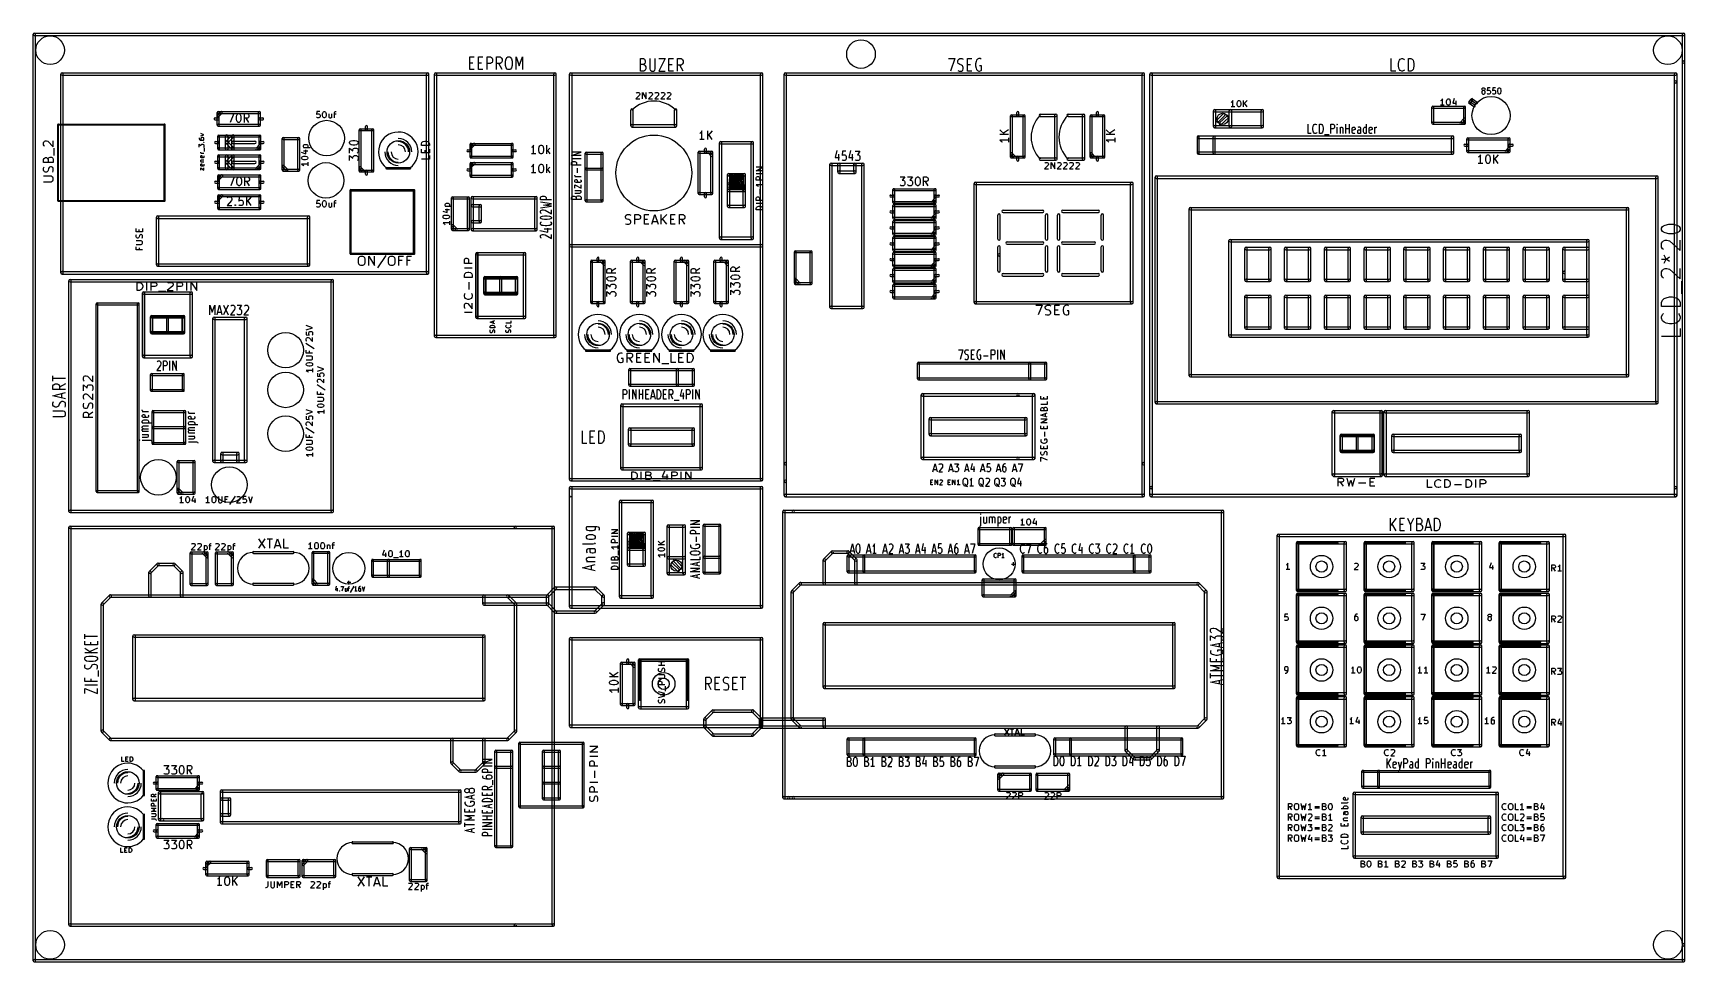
# Model space of a CAD drawing. Extents: x 6675 to 110575, y 15345 to 73745.
import ezdxf

# ---------------------------------------------------------------- set-up
doc = ezdxf.new("R2010")
doc.units = 0
doc.layers.add('BLACK', color=1, linetype='CONTINUOUS')

msp = doc.modelspace()

# ---------------------------------------------------------------- linework, layer by layer
at = {"layer": 'BLACK'}
for p, q in [((6675, 15420), (6675, 73670)), ((6750, 73745), (110500, 73745)), ((6750, 73595), (110500, 73595)), ((6825, 15420), (6825, 73670)), ((110425, 71920), (110425, 73670)), ((110575, 71920), (110575, 73670)), ((34143, 71446), (34143, 72246)), ((34143, 72246), (34429, 72246)), ((34143, 71865), (34343, 71865)), ((34686, 71446), (34686, 72246)), ((34686, 72246), (34972, 72246)), ((34686, 71865), (34886, 71865)), ((35229, 71446), (35229, 72246)), ((35229, 72246), (35457, 72246)), ((35457, 71827), (35229, 71827)), ((35457, 72246), (35515, 72208)), ((35515, 71865), (35457, 71827)), ((35515, 72208), (35543, 72170)), ((35543, 71903), (35515, 71865)), ((35543, 72170), (35572, 72094)), ((35572, 71980), (35543, 71903)), ((35572, 72094), (35572, 71980)), ((35829, 71446), (35829, 72246)), ((35829, 72246), (36057, 72246)), ((36057, 71827), (35829, 71827)), ((36172, 71446), (35972, 71827)), ((36057, 72246), (36115, 72208)), ((36115, 71865), (36057, 71827)), ((36115, 72208), (36143, 72170)), ((36143, 71903), (36115, 71865)), ((36143, 72170), (36172, 72094)), ((36172, 71980), (36143, 71903)), ((36172, 72094), (36172, 71980)), ((36400, 71980), (36429, 72132)), ((36400, 71713), (36400, 71980)), ((36429, 71560), (36400, 71713)), ((36429, 72132), (36486, 72208)), ((36486, 72208), (36543, 72246)), ((36543, 72246), (36657, 72246)), ((36657, 72246), (36715, 72208)), ((36715, 72208), (36772, 72132)), ((36772, 72132), (36800, 71980)), ((36800, 71713), (36772, 71560)), ((36800, 71980), (36800, 71713)), ((37058, 71446), (37058, 72246)), ((37058, 72246), (37258, 71675)), ((37258, 71675), (37458, 72246)), ((37458, 72246), (37458, 71446)), ((44872, 71346), (44872, 72146)), ((44872, 72146), (45072, 72146)), ((45072, 71765), (44872, 71765)), ((45072, 72146), (45129, 72108)), ((45129, 71803), (45072, 71765)), ((45072, 71765), (45158, 71727)), ((45129, 72108), (45158, 72070)), ((45158, 71841), (45129, 71803)), ((45158, 72070), (45186, 71994)), ((45186, 71918), (45158, 71841)), ((45158, 71727), (45186, 71689)), ((45186, 71994), (45186, 71918)), ((45472, 72146), (45472, 71499)), ((45815, 71499), (45815, 72146)), ((46044, 72146), (46444, 72146)), ((46444, 72146), (46044, 71346)), ((46672, 71346), (46672, 72146)), ((46672, 72146), (46958, 72146)), ((46672, 71765), (46872, 71765)), ((47215, 71346), (47215, 72146)), ((47215, 72146), (47443, 72146)), ((47443, 71727), (47215, 71727)), ((47558, 71346), (47358, 71727)), ((47443, 72146), (47501, 72108)), ((47501, 71765), (47443, 71727)), ((47501, 72108), (47529, 72070)), ((47529, 71803), (47501, 71765)), ((47529, 72070), (47558, 71994)), ((47558, 71880), (47529, 71803)), ((47558, 71994), (47558, 71880)), ((64244, 72146), (64644, 72146)), ((64644, 72146), (64387, 71346)), ((64843, 71994), (64872, 72070)), ((64843, 71918), (64843, 71994)), ((64872, 71841), (64843, 71918)), ((64872, 72070), (64900, 72108)), ((64900, 71803), (64872, 71841)), ((64900, 72108), (64958, 72146)), ((64958, 71765), (64900, 71803)), ((64958, 72146), (65100, 72146)), ((65072, 71727), (64958, 71765)), ((65129, 71689), (65072, 71727)), ((65100, 72146), (65186, 72108)), ((65443, 71346), (65443, 72146)), ((65443, 72146), (65729, 72146)), ((65443, 71765), (65643, 71765)), ((65986, 71956), (65957, 71803)), ((65957, 71803), (65957, 71689)), ((66014, 72032), (65986, 71956)), ((66072, 72108), (66014, 72032)), ((66157, 72146), (66072, 72108)), ((66243, 72146), (66157, 72146)), ((66300, 72108), (66243, 72146)), ((92100, 71346), (92100, 72146)), ((92557, 71803), (92586, 71956)), ((92557, 71689), (92557, 71803)), ((92586, 71956), (92614, 72032)), ((92614, 72032), (92672, 72108)), ((92672, 72108), (92757, 72146)), ((92757, 72146), (92814, 72146)), ((92814, 72146), (92900, 72108)), ((92900, 72108), (92929, 72070)), ((93186, 71346), (93186, 72146)), ((93186, 72146), (93329, 72146)), ((93329, 72146), (93414, 72108)), ((93414, 72108), (93472, 72032)), ((93472, 72032), (93500, 71956)), ((93500, 71956), (93529, 71803)), ((93529, 71803), (93529, 71689)), ((110425, 16420), (110425, 71920)), ((110575, 16420), (110575, 71920)), ((8425, 58670), (8425, 71170)), ((8500, 71245), (31500, 71245)), ((8500, 71095), (31500, 71095)), ((8575, 58670), (8575, 71170)), ((31425, 58670), (31425, 71170)), ((31575, 58670), (31575, 71170)), ((31925, 54670), (31925, 71170)), ((32000, 71245), (39500, 71245)), ((32000, 71095), (39500, 71095)), ((32075, 54670), (32075, 71170)), ((34429, 71446), (34143, 71446)), ((34972, 71446), (34686, 71446)), ((36486, 71484), (36429, 71560)), ((36543, 71446), (36486, 71484)), ((36657, 71446), (36543, 71446)), ((36715, 71484), (36657, 71446)), ((36772, 71560), (36715, 71484)), ((39425, 54670), (39425, 71170)), ((39575, 54670), (39575, 71170)), ((40425, 45670), (40425, 71170)), ((40500, 71245), (52500, 71245)), ((40500, 71095), (52500, 71095)), ((40575, 45670), (40575, 71170)), ((45100, 71346), (44872, 71346)), ((45158, 71384), (45100, 71346)), ((45186, 71422), (45158, 71384)), ((45186, 71689), (45215, 71613)), ((45215, 71499), (45186, 71422)), ((45215, 71613), (45215, 71499)), ((45472, 71499), (45500, 71422)), ((45500, 71422), (45529, 71384)), ((45529, 71384), (45586, 71346)), ((45586, 71346), (45700, 71346)), ((45700, 71346), (45758, 71384)), ((45758, 71384), (45786, 71422)), ((45786, 71422), (45815, 71499)), ((46044, 71346), (46444, 71346)), ((46958, 71346), (46672, 71346)), ((52425, 45670), (52425, 71170)), ((52575, 45670), (52575, 71170)), ((53925, 46670), (53925, 71170)), ((54000, 71245), (76500, 71245)), ((54000, 71095), (76500, 71095)), ((54075, 46670), (54075, 71170)), ((64843, 71384), (64929, 71346)), ((64929, 71346), (65072, 71346)), ((65072, 71346), (65129, 71384)), ((65158, 71651), (65129, 71689)), ((65129, 71384), (65158, 71422)), ((65186, 71575), (65158, 71651)), ((65158, 71422), (65186, 71499)), ((65186, 71499), (65186, 71575)), ((65729, 71346), (65443, 71346)), ((65957, 71689), (65986, 71537)), ((65986, 71537), (66014, 71460)), ((66014, 71460), (66072, 71384)), ((66072, 71384), (66157, 71346)), ((66157, 71346), (66214, 71346)), ((66329, 71689), (66214, 71689)), ((66214, 71346), (66300, 71384)), ((66300, 71384), (66329, 71422)), ((66329, 71422), (66329, 71689)), ((76425, 46670), (76425, 71170)), ((76575, 46670), (76575, 71170)), ((76925, 45170), (76925, 71170)), ((77000, 71245), (110000, 71245)), ((77000, 71095), (110000, 71095)), ((77075, 45170), (77075, 71170)), ((92386, 71346), (92100, 71346)), ((92586, 71537), (92557, 71689)), ((92614, 71460), (92586, 71537)), ((92672, 71384), (92614, 71460)), ((92757, 71346), (92672, 71384)), ((92814, 71346), (92757, 71346)), ((92900, 71384), (92814, 71346)), ((92929, 71422), (92900, 71384)), ((93329, 71346), (93186, 71346)), ((93414, 71384), (93329, 71346)), ((93472, 71460), (93414, 71384)), ((93500, 71537), (93472, 71460)), ((93529, 71689), (93500, 71537)), ((109925, 70670), (109925, 71170)), ((109925, 45170), (109925, 70670)), ((110075, 70670), (110075, 71170)), ((110075, 45170), (110075, 70670)), ((44824, 69837), (44595, 69608)), ((44614, 69970), (44633, 69989)), ((44633, 69989), (44671, 70008)), ((44671, 70008), (44767, 70008)), ((44767, 70008), (44805, 69989)), ((44805, 69989), (44824, 69970)), ((44824, 69970), (44843, 69932)), ((44843, 69894), (44824, 69837)), ((44843, 69932), (44843, 69894)), ((45014, 69608), (45014, 70008)), ((45014, 70008), (45243, 69608)), ((45243, 69608), (45243, 70008)), ((45624, 69837), (45395, 69608)), ((45414, 69970), (45433, 69989)), ((45433, 69989), (45471, 70008)), ((45471, 70008), (45567, 70008)), ((45567, 70008), (45605, 69989)), ((45605, 69989), (45624, 69970)), ((45624, 69970), (45643, 69932)), ((45643, 69894), (45624, 69837)), ((45643, 69932), (45643, 69894)), ((46005, 69837), (45776, 69608)), ((45795, 69970), (45814, 69989)), ((45814, 69989), (45852, 70008)), ((45852, 70008), (45948, 70008)), ((45948, 70008), (45986, 69989)), ((45986, 69989), (46005, 69970)), ((46005, 69970), (46024, 69932)), ((46024, 69894), (46005, 69837)), ((46024, 69932), (46024, 69894)), ((46386, 69837), (46157, 69608)), ((46176, 69970), (46195, 69989)), ((46195, 69989), (46233, 70008)), ((46233, 70008), (46329, 70008)), ((46329, 70008), (46367, 69989)), ((46367, 69989), (46386, 69970)), ((46386, 69970), (46405, 69932)), ((46405, 69894), (46386, 69837)), ((46405, 69932), (46405, 69894)), ((46767, 69837), (46538, 69608)), ((46557, 69970), (46576, 69989)), ((46576, 69989), (46614, 70008)), ((46614, 70008), (46710, 70008)), ((46710, 70008), (46748, 69989)), ((46748, 69989), (46767, 69970)), ((46767, 69970), (46786, 69932)), ((46786, 69894), (46767, 69837)), ((46786, 69932), (46786, 69894)), ((96062, 69627), (95967, 69341)), ((97801, 70232), (97817, 70270)), ((97801, 70213), (97801, 70232)), ((97817, 70175), (97801, 70213)), ((97817, 70099), (97801, 70060)), ((97801, 70060), (97801, 69984)), ((97801, 69984), (97817, 69946)), ((97817, 70270), (97834, 70289)), ((97834, 70156), (97817, 70175)), ((97834, 70118), (97817, 70099)), ((97817, 69946), (97834, 69927)), ((97834, 70289), (97867, 70308)), ((97867, 70137), (97834, 70156)), ((97867, 70137), (97834, 70118)), ((97834, 69927), (97867, 69908)), ((97867, 70308), (97934, 70308)), ((97934, 70137), (97867, 70137)), ((97867, 69908), (97934, 69908)), ((97934, 70308), (97967, 70289)), ((97967, 70156), (97934, 70137)), ((97967, 70118), (97934, 70137)), ((97934, 69908), (97967, 69927)), ((97967, 70289), (97984, 70270)), ((97984, 70175), (97967, 70156)), ((97984, 70099), (97967, 70118)), ((97967, 69927), (97984, 69946)), ((97984, 70270), (98001, 70232)), ((98001, 70213), (97984, 70175)), ((98001, 70060), (97984, 70099)), ((97984, 69946), (98001, 69984)), ((98001, 70232), (98001, 70213)), ((98001, 69984), (98001, 70060)), ((98150, 70308), (98134, 70118)), ((98134, 70118), (98150, 70137)), ((98150, 69927), (98134, 69946)), ((98317, 70308), (98150, 70308)), ((98150, 70137), (98184, 70156)), ((98184, 69908), (98150, 69927)), ((98184, 70156), (98267, 70156)), ((98267, 69908), (98184, 69908)), ((98267, 70156), (98300, 70137)), ((98300, 69927), (98267, 69908)), ((98300, 70137), (98317, 70118)), ((98317, 69946), (98300, 69927)), ((98317, 70118), (98334, 70080)), ((98334, 69984), (98317, 69946)), ((98334, 70080), (98334, 69984)), ((98483, 70308), (98467, 70118)), ((98467, 70118), (98483, 70137)), ((98483, 69927), (98467, 69946)), ((98650, 70308), (98483, 70308)), ((98483, 70137), (98517, 70156)), ((98517, 69908), (98483, 69927)), ((98517, 70156), (98600, 70156)), ((98600, 69908), (98517, 69908)), ((98600, 70156), (98633, 70137)), ((98633, 69927), (98600, 69908)), ((98633, 70137), (98650, 70118)), ((98650, 69946), (98633, 69927)), ((98650, 70118), (98667, 70080)), ((98667, 69984), (98650, 69946)), ((98667, 70080), (98667, 69984)), ((98800, 70156), (98816, 70232)), ((98800, 70060), (98800, 70156)), ((98816, 69984), (98800, 70060)), ((98816, 70232), (98833, 70270)), ((98833, 69946), (98816, 69984)), ((98833, 70270), (98850, 70289)), ((98850, 69927), (98833, 69946)), ((98850, 70289), (98883, 70308)), ((98883, 69908), (98850, 69927)), ((98883, 70308), (98916, 70308)), ((98916, 69908), (98883, 69908)), ((98916, 70308), (98950, 70289)), ((98950, 69927), (98916, 69908)), ((98950, 70289), (98966, 70270)), ((98966, 69946), (98950, 69927)), ((98966, 70270), (98983, 70232)), ((98983, 69984), (98966, 69946)), ((98983, 70232), (99000, 70156)), ((99000, 70060), (98983, 69984)), ((99000, 70156), (99000, 70060)), ((18260, 67950), (18260, 68750)), ((18278, 68593), (18477, 68792)), ((18320, 68810), (20920, 68810)), ((18320, 68690), (20920, 68690)), ((18363, 68508), (18562, 68707)), ((18380, 67950), (18380, 68750)), ((18965, 68677), (19299, 68677)), ((19299, 68677), (19084, 68127)), ((19489, 68573), (19513, 68625)), ((19513, 68625), (19537, 68651)), ((19537, 68651), (19584, 68677)), ((19584, 68677), (19632, 68677)), ((19632, 68677), (19680, 68651)), ((19680, 68651), (19703, 68625)), ((19703, 68625), (19727, 68573)), ((19965, 68127), (19965, 68677)), ((19965, 68677), (20156, 68677)), ((20156, 68677), (20203, 68651)), ((20203, 68651), (20227, 68625)), ((20227, 68625), (20251, 68573)), ((20860, 68350), (20860, 68750)), ((20980, 68350), (20980, 68750)), ((24519, 68808), (24500, 68618)), ((24500, 68618), (24519, 68637)), ((24710, 68808), (24519, 68808)), ((24519, 68637), (24557, 68656)), ((24557, 68656), (24653, 68656)), ((24653, 68656), (24691, 68637)), ((24691, 68637), (24710, 68618)), ((24710, 68618), (24729, 68580)), ((24729, 68580), (24729, 68484)), ((24881, 68656), (24900, 68732)), ((24881, 68560), (24881, 68656)), ((24900, 68732), (24919, 68770)), ((24919, 68770), (24938, 68789)), ((24938, 68789), (24976, 68808)), ((24976, 68808), (25015, 68808)), ((25015, 68808), (25053, 68789)), ((25053, 68789), (25072, 68770)), ((25072, 68770), (25091, 68732)), ((25091, 68732), (25110, 68656)), ((25110, 68656), (25110, 68560)), ((25281, 68675), (25281, 68465)), ((25453, 68675), (25453, 68408)), ((25586, 68675), (25738, 68675)), ((25643, 68751), (25662, 68789)), ((25643, 68408), (25643, 68751)), ((25662, 68789), (25700, 68808)), ((25700, 68808), (25738, 68808)), ((44267, 67913), (44267, 68897)), ((44417, 67913), (44417, 68897)), ((44595, 69608), (44843, 69608)), ((45395, 69608), (45643, 69608)), ((45776, 69608), (46024, 69608)), ((46157, 69608), (46405, 69608)), ((46538, 69608), (46786, 69608)), ((47023, 67913), (47023, 68897)), ((47173, 67913), (47173, 68897)), ((68220, 68610), (68620, 68610)), ((68560, 68550), (68560, 68750)), ((68620, 68610), (69020, 68610)), ((68680, 68550), (68680, 68750)), ((70023, 68653), (71007, 68653)), ((70932, 65822), (70932, 68578)), ((71082, 65822), (71082, 68578)), ((71773, 68653), (72757, 68653)), ((72682, 65822), (72682, 68578)), ((72832, 65822), (72832, 68578)), ((73220, 68610), (73620, 68610)), ((73560, 68550), (73560, 68750)), ((73620, 68610), (74020, 68610)), ((73680, 68550), (73680, 68750)), ((80915, 67860), (80915, 68860)), ((80990, 68935), (83990, 68935)), ((80990, 68785), (83990, 68785)), ((81065, 67860), (81065, 68860)), ((81526, 68672), (81137, 68272)), ((81915, 67860), (81915, 68860)), ((82063, 69403), (82025, 69384)), ((82254, 69098), (82025, 69098)), ((82101, 69441), (82063, 69403)), ((82065, 67860), (82065, 68860)), ((82139, 69498), (82101, 69441)), ((82139, 69098), (82139, 69498)), ((82406, 69346), (82425, 69422)), ((82406, 69250), (82406, 69346)), ((82425, 69174), (82406, 69250)), ((82425, 69422), (82444, 69460)), ((82444, 69136), (82425, 69174)), ((82444, 69460), (82463, 69479)), ((82463, 69117), (82444, 69136)), ((82463, 69479), (82501, 69498)), ((82501, 69098), (82463, 69117)), ((82501, 69498), (82540, 69498)), ((82540, 69098), (82501, 69098)), ((82540, 69498), (82578, 69479)), ((82578, 69117), (82540, 69098)), ((82578, 69479), (82597, 69460)), ((82597, 69136), (82578, 69117)), ((82597, 69460), (82616, 69422)), ((82616, 69174), (82597, 69136)), ((82616, 69422), (82635, 69346)), ((82635, 69250), (82616, 69174)), ((82635, 69346), (82635, 69250)), ((82806, 69098), (82806, 69498)), ((83035, 69498), (82806, 69270)), ((83035, 69098), (82863, 69327)), ((83915, 67860), (83915, 68860)), ((84065, 67860), (84065, 68860)), ((94660, 68080), (94660, 69080)), ((94720, 69140), (96720, 69140)), ((94720, 69020), (96720, 69020)), ((94780, 68080), (94780, 69080)), ((95243, 69513), (95205, 69494)), ((95434, 69208), (95205, 69208)), ((95281, 69551), (95243, 69513)), ((95319, 69608), (95281, 69551)), ((95319, 69208), (95319, 69608)), ((95586, 69456), (95605, 69532)), ((95586, 69360), (95586, 69456)), ((95605, 69284), (95586, 69360)), ((95605, 69532), (95624, 69570)), ((95624, 69246), (95605, 69284)), ((95624, 69570), (95643, 69589)), ((95643, 69227), (95624, 69246)), ((95643, 69589), (95681, 69608)), ((95681, 69208), (95643, 69227)), ((95681, 69608), (95720, 69608)), ((95720, 69208), (95681, 69208)), ((95720, 69608), (95758, 69589)), ((95758, 69227), (95720, 69208)), ((95758, 69589), (95777, 69570)), ((95777, 69246), (95758, 69227)), ((95777, 69570), (95796, 69532)), ((95796, 69284), (95777, 69246)), ((95796, 69532), (95815, 69456)), ((95815, 69360), (95796, 69284)), ((95815, 69456), (95815, 69360)), ((95967, 69341), (96215, 69341)), ((96158, 69475), (96158, 69208)), ((96660, 68080), (96660, 69080)), ((96780, 68080), (96780, 69080)), ((96982, 69396), (97132, 69596)), ((97296, 69110), (96997, 69310)), ((97363, 69210), (97064, 69410)), ((97078, 69324), (97228, 69524)), ((97147, 69510), (97447, 69310)), ((97213, 69610), (97513, 69410)), ((8225, 63200), (8225, 68000)), ((8250, 68025), (14950, 68025)), ((8250, 67975), (14950, 67975)), ((8275, 63200), (8275, 68000)), ((14925, 63200), (14925, 68000)), ((14975, 63200), (14975, 68000)), ((18120, 68410), (18320, 68410)), ((18120, 68290), (18320, 68290)), ((18320, 68010), (20920, 68010)), ((18320, 67890), (20920, 67890)), ((19465, 68468), (19489, 68573)), ((19465, 68337), (19465, 68468)), ((19489, 68232), (19465, 68337)), ((19513, 68180), (19489, 68232)), ((19537, 68154), (19513, 68180)), ((19584, 68127), (19537, 68154)), ((19632, 68127), (19584, 68127)), ((19680, 68154), (19632, 68127)), ((19703, 68180), (19680, 68154)), ((19727, 68232), (19703, 68180)), ((19727, 68573), (19751, 68468)), ((19751, 68337), (19727, 68232)), ((19751, 68468), (19751, 68337)), ((20156, 68389), (19965, 68389)), ((20251, 68127), (20084, 68389)), ((20203, 68415), (20156, 68389)), ((20227, 68442), (20203, 68415)), ((20251, 68494), (20227, 68442)), ((20251, 68573), (20251, 68494)), ((20860, 67950), (20860, 68350)), ((20920, 68410), (21120, 68410)), ((20920, 68290), (21120, 68290)), ((20980, 67950), (20980, 68350)), ((24519, 68427), (24500, 68446)), ((24557, 68408), (24519, 68427)), ((24653, 68408), (24557, 68408)), ((24691, 68427), (24653, 68408)), ((24710, 68446), (24691, 68427)), ((24729, 68484), (24710, 68446)), ((24900, 68484), (24881, 68560)), ((24919, 68446), (24900, 68484)), ((24938, 68427), (24919, 68446)), ((24976, 68408), (24938, 68427)), ((25015, 68408), (24976, 68408)), ((25053, 68427), (25015, 68408)), ((25072, 68446), (25053, 68427)), ((25091, 68484), (25072, 68446)), ((25110, 68560), (25091, 68484)), ((25281, 68465), (25300, 68427)), ((25300, 68427), (25338, 68408)), ((25338, 68408), (25396, 68408)), ((25396, 68408), (25434, 68427)), ((25434, 68427), (25453, 68446)), ((27190, 65070), (27190, 67670)), ((27250, 67730), (27650, 67730)), ((27250, 67610), (27650, 67610)), ((27310, 65070), (27310, 67670)), ((27590, 67670), (27590, 67870)), ((27650, 67730), (28050, 67730)), ((27650, 67610), (28050, 67610)), ((27710, 67670), (27710, 67870)), ((27990, 65070), (27990, 67670)), ((28110, 65070), (28110, 67670)), ((44342, 67988), (47098, 67988)), ((44342, 67838), (47098, 67838)), ((48750, 67597), (48702, 67519)), ((48750, 67047), (48750, 67597)), ((49107, 67047), (49107, 67597)), ((49393, 67597), (49107, 67283)), ((67473, 67663), (67787, 67377)), ((68023, 67663), (67708, 67448)), ((68160, 65950), (68160, 68550)), ((68220, 68490), (68620, 68490)), ((68280, 65950), (68280, 68550)), ((68620, 68490), (69020, 68490)), ((68960, 65950), (68960, 68550)), ((69080, 65950), (69080, 68550)), ((70023, 68503), (71007, 68503)), ((71773, 68503), (72757, 68503)), ((73160, 65950), (73160, 68550)), ((73220, 68490), (73620, 68490)), ((73280, 65950), (73280, 68550)), ((73620, 68490), (74020, 68490)), ((73960, 65950), (73960, 68550)), ((74080, 65950), (74080, 68550)), ((74173, 67663), (74487, 67377)), ((74723, 67663), (74408, 67448)), ((80990, 67935), (83990, 67935)), ((80990, 67785), (83990, 67785)), ((81633, 68568), (81244, 68168)), ((81768, 68524), (81309, 68095)), ((81871, 68415), (81412, 67986)), ((86866, 67427), (86866, 68027)), ((87171, 67770), (87190, 67884)), ((87171, 67684), (87171, 67770)), ((87190, 67570), (87171, 67684)), ((87190, 67884), (87209, 67941)), ((87209, 67513), (87190, 67570)), ((87209, 67941), (87247, 67999)), ((87247, 67999), (87305, 68027)), ((87305, 68027), (87343, 68027)), ((87343, 68027), (87400, 67999)), ((87400, 67999), (87419, 67970)), ((87590, 67427), (87590, 68027)), ((87590, 68027), (87685, 68027)), ((87685, 68027), (87743, 67999)), ((87743, 67999), (87781, 67941)), ((87781, 67941), (87800, 67884)), ((87800, 67570), (87781, 67513)), ((87800, 67884), (87819, 67770)), ((87819, 67684), (87800, 67570)), ((87819, 67770), (87819, 67684)), ((88295, 67427), (88295, 68027)), ((88295, 68027), (88448, 68027)), ((88448, 67713), (88295, 67713)), ((88448, 68027), (88486, 67999)), ((88486, 67741), (88448, 67713)), ((88486, 67999), (88505, 67970)), ((88505, 67770), (88486, 67741)), ((88505, 67970), (88524, 67913)), ((88524, 67827), (88505, 67770)), ((88524, 67913), (88524, 67827)), ((88695, 68027), (88676, 67999)), ((88676, 67999), (88695, 67970)), ((88714, 67999), (88695, 68027)), ((88695, 68027), (88695, 67970)), ((88695, 67970), (88714, 67999)), ((88695, 67427), (88695, 67827)), ((88885, 67827), (88885, 67427)), ((88885, 67770), (88904, 67799)), ((88904, 67799), (88942, 67827)), ((88942, 67827), (89000, 67827)), ((89000, 67827), (89038, 67799)), ((89038, 67799), (89057, 67741)), ((89057, 67741), (89057, 67427)), ((89247, 67427), (89247, 68027)), ((89247, 67741), (89476, 67741)), ((89476, 67427), (89476, 68027)), ((89647, 67741), (89666, 67799)), ((89647, 67513), (89647, 67741)), ((89838, 67684), (89647, 67627)), ((89666, 67799), (89704, 67827)), ((89704, 67827), (89781, 67827)), ((89781, 67827), (89819, 67799)), ((89819, 67799), (89838, 67741)), ((89838, 67741), (89838, 67684)), ((89990, 67570), (90009, 67627)), ((89990, 67513), (89990, 67570)), ((90047, 67827), (90009, 67799)), ((90009, 67627), (90047, 67656)), ((90124, 67827), (90047, 67827)), ((90047, 67656), (90143, 67656)), ((90162, 67799), (90124, 67827)), ((90143, 67656), (90181, 67684)), ((90181, 67741), (90162, 67799)), ((90181, 67427), (90181, 67741)), ((90352, 67713), (90371, 67770)), ((90352, 67541), (90352, 67713)), ((90371, 67484), (90352, 67541)), ((90371, 67770), (90390, 67799)), ((90390, 67799), (90428, 67827)), ((90428, 67827), (90505, 67827)), ((90505, 67827), (90543, 67799)), ((90543, 67427), (90543, 68027)), ((90714, 67741), (90733, 67799)), ((90714, 67513), (90714, 67741)), ((90905, 67684), (90714, 67627)), ((90733, 67799), (90771, 67827)), ((90771, 67827), (90848, 67827)), ((90848, 67827), (90886, 67799)), ((90886, 67799), (90905, 67741)), ((90905, 67741), (90905, 67684)), ((91076, 67427), (91076, 67827)), ((91076, 67713), (91095, 67770)), ((91095, 67770), (91114, 67799)), ((91114, 67799), (91152, 67827)), ((91152, 67827), (91191, 67827)), ((94720, 68140), (96700, 68140)), ((94720, 68020), (96700, 68020)), ((96677, 68372), (96428, 68123)), ((96762, 68287), (96513, 68038)), ((7343, 66856), (7371, 66913)), ((7343, 66713), (7343, 66856)), ((7371, 66656), (7343, 66713)), ((7371, 66913), (7400, 66942)), ((7400, 66627), (7371, 66656)), ((7400, 66942), (7457, 66970)), ((7457, 66970), (7514, 66970)), ((7514, 66970), (7600, 66942)), ((7600, 66942), (7943, 66599)), ((7943, 66599), (7943, 66970)), ((8000, 66056), (8000, 66513)), ((17121, 67149), (17121, 67092)), ((17121, 67092), (17136, 67063)), ((17121, 66563), (17121, 66749)), ((17121, 66749), (17236, 66649)), ((17136, 67063), (17150, 67049)), ((17150, 67049), (17193, 67020)), ((17193, 67020), (17250, 67006)), ((17421, 67349), (17221, 67421)), ((17221, 67278), (17421, 67349)), ((17250, 67149), (17236, 67120)), ((17236, 67120), (17236, 67063)), ((17236, 67063), (17250, 67035)), ((17236, 66691), (17250, 66720)), ((17236, 66649), (17236, 66691)), ((17264, 67163), (17250, 67149)), ((17250, 67035), (17264, 67020)), ((17250, 67006), (17364, 67006)), ((17250, 66720), (17264, 66734)), ((17293, 67178), (17264, 67163)), ((17264, 67020), (17293, 67006)), ((17264, 66734), (17293, 66749)), ((17364, 67178), (17293, 67178)), ((17293, 66749), (17364, 66749)), ((17393, 67163), (17364, 67178)), ((17364, 67006), (17393, 67020)), ((17364, 66749), (17393, 66734)), ((17407, 67149), (17393, 67163)), ((17393, 67020), (17407, 67035)), ((17393, 66877), (17407, 66892)), ((17407, 66863), (17393, 66877)), ((17393, 66877), (17421, 66877)), ((17393, 66734), (17407, 66720)), ((17407, 66577), (17393, 66563)), ((17421, 67120), (17407, 67149)), ((17407, 67035), (17421, 67063)), ((17407, 66892), (17421, 66877)), ((17421, 66877), (17407, 66863)), ((17407, 66720), (17421, 66691)), ((17421, 66606), (17407, 66577)), ((17421, 67063), (17421, 67120)), ((17421, 66691), (17421, 66606)), ((17450, 66291), (17450, 66520)), ((18150, 66930), (18350, 66930)), ((18150, 66810), (18350, 66810)), ((18290, 66870), (18290, 67270)), ((18290, 66470), (18290, 66870)), ((18350, 67330), (20950, 67330)), ((18350, 67210), (20950, 67210)), ((18350, 66530), (20950, 66530)), ((18410, 66870), (18410, 67270)), ((18410, 66470), (18410, 66870)), ((18788, 66476), (18788, 67264)), ((18809, 66817), (19203, 66423)), ((19202, 67317), (18810, 66923)), ((18915, 66923), (19309, 66529)), ((19308, 67211), (18916, 66817)), ((18938, 66476), (18938, 67264)), ((19181, 66476), (19181, 67264)), ((19256, 66945), (20634, 66945)), ((19256, 66795), (20634, 66795)), ((19331, 66476), (19331, 67264)), ((20907, 66712), (20708, 66513)), ((20992, 66627), (20793, 66428)), ((20890, 66470), (20890, 67270)), ((20950, 66930), (21150, 66930)), ((20950, 66810), (21150, 66810)), ((21010, 66470), (21010, 67270)), ((22340, 65140), (22340, 67120)), ((22400, 67180), (23400, 67180)), ((22400, 67060), (23400, 67060)), ((22460, 65140), (22460, 67120)), ((23340, 65120), (23340, 67120)), ((23460, 65120), (23460, 67120)), ((23695, 66671), (23714, 66709)), ((23695, 66594), (23695, 66671)), ((23714, 66556), (23695, 66594)), ((23695, 66556), (24095, 66556)), ((23714, 66709), (23733, 66728)), ((23733, 66728), (23771, 66747)), ((23771, 66747), (23886, 66747)), ((23886, 66747), (23924, 66728)), ((23924, 66728), (23943, 66709)), ((23943, 66709), (23962, 66671)), ((23962, 66594), (23943, 66556)), ((23962, 66671), (23962, 66594)), ((26573, 66870), (26599, 66918)), ((26573, 66822), (26573, 66870)), ((26599, 66775), (26573, 66822)), ((26573, 66203), (26573, 66513)), ((26573, 66513), (26782, 66346)), ((26599, 66918), (26625, 66941)), ((26625, 66751), (26599, 66775)), ((26625, 66941), (26677, 66965)), ((26677, 66727), (26625, 66751)), ((26677, 66965), (26782, 66989)), ((26782, 66703), (26677, 66727)), ((26782, 66989), (26913, 66989)), ((26913, 66703), (26782, 66703)), ((26835, 66489), (26887, 66513)), ((26887, 66513), (27018, 66513)), ((26913, 66989), (27018, 66965)), ((27018, 66727), (26913, 66703)), ((27018, 66965), (27070, 66941)), ((27070, 66751), (27018, 66727)), ((27018, 66513), (27070, 66489)), ((27070, 66941), (27096, 66918)), ((27096, 66775), (27070, 66751)), ((27096, 66918), (27123, 66870)), ((27123, 66822), (27096, 66775)), ((27123, 66870), (27123, 66822)), ((31102, 66787), (31126, 66859)), ((31102, 66668), (31102, 66787)), ((31602, 66668), (31102, 66668)), ((31126, 66859), (31174, 66906)), ((31174, 66906), (31221, 66930)), ((31221, 66930), (31317, 66954)), ((31317, 66954), (31388, 66954)), ((31388, 66954), (31483, 66930)), ((31483, 66930), (31531, 66906)), ((31531, 66906), (31579, 66859)), ((31579, 66859), (31602, 66787)), ((31602, 66787), (31602, 66668)), ((34160, 65950), (34160, 66750)), ((34178, 66593), (34377, 66792)), ((34220, 66810), (36820, 66810)), ((34220, 66690), (36820, 66690)), ((34263, 66508), (34462, 66707)), ((34280, 65950), (34280, 66750)), ((36760, 66350), (36760, 66750)), ((36880, 66350), (36880, 66750)), ((38065, 66566), (38017, 66540)), ((38112, 66619), (38065, 66566)), ((38160, 66697), (38112, 66619)), ((38160, 66147), (38160, 66697)), ((38493, 66488), (38517, 66593)), ((38517, 66593), (38541, 66645)), ((38541, 66645), (38565, 66671)), ((38565, 66671), (38612, 66697)), ((38612, 66697), (38660, 66697)), ((38660, 66697), (38708, 66671)), ((38708, 66671), (38731, 66645)), ((38731, 66645), (38755, 66593)), ((38755, 66593), (38779, 66488)), ((38993, 66147), (38993, 66697)), ((39184, 66514), (38993, 66305)), ((48655, 67466), (48607, 67440)), ((48893, 67047), (48607, 67047)), ((48702, 67519), (48655, 67466)), ((49393, 67047), (49178, 67362)), ((49845, 60850), (49845, 66850)), ((49920, 66925), (51920, 66925)), ((49920, 66775), (51920, 66775)), ((49995, 60850), (49995, 66850)), ((51845, 60850), (51845, 66850)), ((51995, 60850), (51995, 66850)), ((68023, 67377), (67473, 67377)), ((68023, 67020), (67473, 67020)), ((67473, 67020), (67551, 66972)), ((67551, 66972), (67604, 66925)), ((67604, 66925), (67630, 66877)), ((68023, 67163), (68023, 66877)), ((74723, 67377), (74173, 67377)), ((74723, 67020), (74173, 67020)), ((74173, 67020), (74251, 66972)), ((74251, 66972), (74304, 66925)), ((74304, 66925), (74330, 66877)), ((74723, 67163), (74723, 66877)), ((79910, 66200), (79910, 67200)), ((79970, 67275), (95970, 67275)), ((79970, 67125), (95970, 67125)), ((80030, 66200), (80030, 67200)), ((80910, 66200), (80910, 67200)), ((81030, 66200), (81030, 67200)), ((87057, 67427), (86866, 67427)), ((87247, 67456), (87209, 67513)), ((87305, 67427), (87247, 67456)), ((87343, 67427), (87305, 67427)), ((87400, 67456), (87343, 67427)), ((87419, 67484), (87400, 67456)), ((87685, 67427), (87590, 67427)), ((87743, 67456), (87685, 67427)), ((87781, 67513), (87743, 67456)), ((87895, 67370), (88200, 67370)), ((89666, 67456), (89647, 67513)), ((89704, 67427), (89666, 67456)), ((89781, 67427), (89704, 67427)), ((89819, 67456), (89781, 67427)), ((90009, 67456), (89990, 67513)), ((90047, 67427), (90009, 67456)), ((90143, 67427), (90047, 67427)), ((90181, 67456), (90143, 67427)), ((90390, 67456), (90371, 67484)), ((90428, 67427), (90390, 67456)), ((90505, 67427), (90428, 67427)), ((90543, 67456), (90505, 67427)), ((90733, 67456), (90714, 67513)), ((90771, 67427), (90733, 67456)), ((90848, 67427), (90771, 67427)), ((90886, 67456), (90848, 67427)), ((95895, 66200), (95895, 67200)), ((96045, 66200), (96045, 67200)), ((96720, 66760), (96920, 66760)), ((96720, 66640), (96920, 66640)), ((96860, 66700), (96860, 67100)), ((96860, 66300), (96860, 66700)), ((96920, 67160), (99520, 67160)), ((96920, 67040), (99520, 67040)), ((96980, 66700), (96980, 67100)), ((96980, 66300), (96980, 66700)), ((99477, 66542), (99278, 66343)), ((99460, 66300), (99460, 67100)), ((99520, 66760), (99720, 66760)), ((99520, 66640), (99720, 66640)), ((99580, 66300), (99580, 67100)), ((7343, 65799), (7371, 65856)), ((7343, 65599), (7343, 65799)), ((7943, 65599), (7343, 65599)), ((7371, 65856), (7400, 65885)), ((7400, 65885), (7457, 65913)), ((7457, 65913), (7514, 65913)), ((7514, 65913), (7571, 65885)), ((7571, 65885), (7600, 65856)), ((7600, 65856), (7629, 65799)), ((7629, 65799), (7657, 65885)), ((7629, 65799), (7629, 65599)), ((7657, 65885), (7686, 65913)), ((7686, 65913), (7743, 65942)), ((7743, 65942), (7829, 65942)), ((7829, 65942), (7886, 65913)), ((7886, 65913), (7914, 65885)), ((7914, 65885), (7943, 65827)), ((7943, 65827), (7943, 65599)), ((17221, 66234), (17221, 66262)), ((17236, 66205), (17221, 66234)), ((17421, 66176), (17221, 66176)), ((17221, 66005), (17236, 66034)), ((17221, 65948), (17221, 66005)), ((17236, 65919), (17221, 65948)), ((17221, 65734), (17236, 65763)), ((17221, 65691), (17221, 65734)), ((17236, 65663), (17221, 65691)), ((17221, 65648), (17421, 65648)), ((17221, 65477), (17236, 65506)), ((17221, 65420), (17221, 65477)), ((17250, 66191), (17236, 66205)), ((17236, 66034), (17264, 66048)), ((17264, 65905), (17236, 65919)), ((17236, 65763), (17264, 65777)), ((17250, 65648), (17236, 65663)), ((17236, 65506), (17264, 65520)), ((17279, 66176), (17250, 66191)), ((17264, 66048), (17293, 66048)), ((17379, 65905), (17264, 65905)), ((17264, 65777), (17421, 65777)), ((17264, 65520), (17293, 65520)), ((17293, 66048), (17321, 65905)), ((17293, 65520), (17321, 65377)), ((17407, 65919), (17379, 65905)), ((17407, 66034), (17421, 66005)), ((17421, 65948), (17407, 65919)), ((17407, 65506), (17421, 65477)), ((17421, 66005), (17421, 65948)), ((17421, 65477), (17421, 65420)), ((18150, 65680), (18350, 65680)), ((18150, 65560), (18350, 65560)), ((18290, 65620), (18290, 66020)), ((18290, 65220), (18290, 65620)), ((18350, 66410), (20950, 66410)), ((18350, 66080), (20950, 66080)), ((18350, 65960), (20950, 65960)), ((18410, 65620), (18410, 66020)), ((18410, 65220), (18410, 65620)), ((18788, 65226), (18788, 66014)), ((18809, 65567), (19203, 65173)), ((19202, 66067), (18810, 65673)), ((18915, 65673), (19309, 65279)), ((19308, 65961), (18916, 65567)), ((18938, 65226), (18938, 66014)), ((19181, 65226), (19181, 66014)), ((19256, 65695), (20634, 65695)), ((19256, 65545), (20634, 65545)), ((19331, 65226), (19331, 66014)), ((20907, 65462), (20708, 65263)), ((20890, 65220), (20890, 66020)), ((20950, 65680), (21150, 65680)), ((20950, 65560), (21150, 65560)), ((21010, 65220), (21010, 66020)), ((23543, 66251), (23829, 66156)), ((23562, 65909), (23581, 65947)), ((23562, 65870), (23562, 65909)), ((23581, 65832), (23562, 65870)), ((23962, 65508), (23562, 65508)), ((23562, 65508), (23619, 65470)), ((23581, 65947), (23600, 65966)), ((23600, 65813), (23581, 65832)), ((23600, 65966), (23638, 65985)), ((23638, 65794), (23600, 65813)), ((23619, 65470), (23657, 65432)), ((23638, 65985), (23714, 66004)), ((23714, 65775), (23638, 65794)), ((23695, 66347), (23962, 66347)), ((23714, 66004), (23810, 66004)), ((23810, 65775), (23714, 65775)), ((23810, 66004), (23886, 65985)), ((23886, 65794), (23810, 65775)), ((23829, 66156), (23829, 66404)), ((23886, 65985), (23924, 65966)), ((23924, 65813), (23886, 65794)), ((23924, 65966), (23943, 65947)), ((23943, 65832), (23924, 65813)), ((23943, 65947), (23962, 65909)), ((23962, 65870), (23943, 65832)), ((23962, 65909), (23962, 65870)), ((23962, 65623), (23962, 65394)), ((26573, 65727), (26573, 66037)), ((26573, 66037), (26782, 65870)), ((26782, 66418), (26808, 66465)), ((26782, 66346), (26782, 66418)), ((26782, 65942), (26808, 65989)), ((26782, 65870), (26782, 65942)), ((26808, 66465), (26835, 66489)), ((26808, 65989), (26835, 66013)), ((26835, 66013), (26887, 66037)), ((26887, 66037), (27018, 66037)), ((27018, 66037), (27070, 66013)), ((27070, 66489), (27096, 66465)), ((27096, 66227), (27070, 66203)), ((27070, 66013), (27096, 65989)), ((27096, 65751), (27070, 65727)), ((27096, 66465), (27123, 66418)), ((27123, 66275), (27096, 66227)), ((27096, 65989), (27123, 65942)), ((27123, 65799), (27096, 65751)), ((27123, 66418), (27123, 66275)), ((27123, 65942), (27123, 65799)), ((31102, 66216), (31102, 66454)), ((31602, 66216), (31102, 66216)), ((31602, 65811), (31102, 65811)), ((31340, 66216), (31340, 66383)), ((31602, 66454), (31602, 66216)), ((31602, 66049), (31602, 65811)), ((34020, 66410), (34220, 66410)), ((34020, 66290), (34220, 66290)), ((34160, 64750), (34160, 65550)), ((34178, 65393), (34377, 65592)), ((34220, 66010), (36820, 66010)), ((34220, 65890), (36820, 65890)), ((34220, 65610), (36820, 65610)), ((34220, 65490), (36820, 65490)), ((34263, 65308), (34462, 65507)), ((34280, 64750), (34280, 65550)), ((36760, 65950), (36760, 66350)), ((36760, 65150), (36760, 65550)), ((36820, 66410), (37020, 66410)), ((36820, 66290), (37020, 66290)), ((36880, 65950), (36880, 66350)), ((36880, 65150), (36880, 65550)), ((38303, 66147), (38017, 66147)), ((38160, 65497), (38112, 65419)), ((38160, 64947), (38160, 65497)), ((38493, 66357), (38493, 66488)), ((38517, 66252), (38493, 66357)), ((38541, 66200), (38517, 66252)), ((38565, 66174), (38541, 66200)), ((38541, 65445), (38565, 65471)), ((38612, 66147), (38565, 66174)), ((38565, 65471), (38612, 65497)), ((38660, 66147), (38612, 66147)), ((38612, 65497), (38660, 65497)), ((38708, 66174), (38660, 66147)), ((38660, 65497), (38708, 65471)), ((38731, 66200), (38708, 66174)), ((38708, 65471), (38731, 65445)), ((38755, 66252), (38731, 66200)), ((38779, 66357), (38755, 66252)), ((38779, 66488), (38779, 66357)), ((38993, 64947), (38993, 65497)), ((39041, 66357), (39184, 66147)), ((40543, 66037), (41143, 66266)), ((41143, 66266), (40543, 66266)), ((41143, 66037), (40543, 66037)), ((41143, 65847), (40543, 65847)), ((40543, 65600), (40571, 65638)), ((40543, 65447), (40543, 65600)), ((40571, 65638), (40600, 65657)), ((40600, 65657), (40657, 65676)), ((40657, 65676), (40743, 65676)), ((40743, 65676), (40800, 65657)), ((40800, 65657), (40829, 65638)), ((40829, 65638), (40857, 65600)), ((40857, 65600), (40857, 65447)), ((41410, 63200), (41410, 66200)), ((41470, 66260), (42470, 66260)), ((41470, 66140), (42470, 66140)), ((41530, 63200), (41530, 66200)), ((42410, 63200), (42410, 66200)), ((42530, 63200), (42530, 66200)), ((48510, 63650), (48510, 66250)), ((48570, 66310), (49370, 66310)), ((48570, 66190), (49370, 66190)), ((48630, 63650), (48630, 66250)), ((48910, 66250), (48910, 66450)), ((49030, 66250), (49030, 66450)), ((49128, 66207), (49327, 66008)), ((49213, 66292), (49412, 66093)), ((49310, 63650), (49310, 66250)), ((49430, 63650), (49430, 66250)), ((56795, 56500), (56795, 65500)), ((56870, 65575), (58870, 65575)), ((56945, 56500), (56945, 65500)), ((57235, 66356), (57128, 65927)), ((57128, 65927), (57406, 65927)), ((57295, 65000), (57295, 65500)), ((57342, 66127), (57342, 65727)), ((57445, 65000), (57445, 65500)), ((57578, 66327), (57557, 66041)), ((57557, 66041), (57578, 66070)), ((57578, 65756), (57557, 65784)), ((57792, 66327), (57578, 66327)), ((57578, 66070), (57621, 66099)), ((57621, 65727), (57578, 65756)), ((57621, 66099), (57728, 66099)), ((57728, 65727), (57621, 65727)), ((57728, 66099), (57771, 66070)), ((57771, 65756), (57728, 65727)), ((57771, 66070), (57792, 66041)), ((57792, 65784), (57771, 65756)), ((57792, 66041), (57814, 65984)), ((57814, 65841), (57792, 65784)), ((57814, 65984), (57814, 65841)), ((58093, 66356), (57986, 65927)), ((57986, 65927), (58264, 65927)), ((58200, 66127), (58200, 65727)), ((58295, 65000), (58295, 65500)), ((58393, 66327), (58672, 66327)), ((58415, 65756), (58393, 65784)), ((58458, 65727), (58415, 65756)), ((58445, 65000), (58445, 65500)), ((58586, 65727), (58458, 65727)), ((58672, 66327), (58522, 66099)), ((58522, 66099), (58586, 66099)), ((58586, 66099), (58629, 66070)), ((58629, 65756), (58586, 65727)), ((58629, 66070), (58650, 66041)), ((58650, 65784), (58629, 65756)), ((58650, 66041), (58672, 65984)), ((58672, 65841), (58650, 65784)), ((58672, 65984), (58672, 65841)), ((58795, 56500), (58795, 65500)), ((58945, 56500), (58945, 65500)), ((68377, 65908), (68178, 66107)), ((68220, 66010), (69020, 66010)), ((68220, 65890), (69020, 65890)), ((68462, 65993), (68263, 66192)), ((68560, 65750), (68560, 65950)), ((68680, 65750), (68680, 65950)), ((70023, 65897), (71007, 65897)), ((70023, 65747), (71007, 65747)), ((70314, 65570), (70333, 65589)), ((70333, 65589), (70371, 65608)), ((70371, 65608), (70467, 65608)), ((70467, 65608), (70505, 65589)), ((70505, 65589), (70524, 65570)), ((70524, 65570), (70543, 65532)), ((70543, 65494), (70524, 65437)), ((70543, 65532), (70543, 65494)), ((70714, 65208), (70714, 65608)), ((70714, 65608), (70943, 65208)), ((70943, 65208), (70943, 65608)), ((71114, 65570), (71133, 65589)), ((71133, 65589), (71171, 65608)), ((71171, 65608), (71267, 65608)), ((71267, 65608), (71305, 65589)), ((71305, 65589), (71324, 65570)), ((71324, 65570), (71343, 65532)), ((71343, 65494), (71324, 65437)), ((71343, 65532), (71343, 65494)), ((71495, 65570), (71514, 65589)), ((71514, 65589), (71552, 65608)), ((71552, 65608), (71648, 65608)), ((71648, 65608), (71686, 65589)), ((71686, 65589), (71705, 65570)), ((71705, 65570), (71724, 65532)), ((71724, 65494), (71705, 65437)), ((71724, 65532), (71724, 65494)), ((71773, 65897), (72757, 65897)), ((71773, 65747), (72757, 65747)), ((71876, 65570), (71895, 65589)), ((71895, 65589), (71933, 65608)), ((71933, 65608), (72029, 65608)), ((72029, 65608), (72067, 65589)), ((72067, 65589), (72086, 65570)), ((72086, 65570), (72105, 65532)), ((72105, 65494), (72086, 65437)), ((72105, 65532), (72105, 65494)), ((72257, 65570), (72276, 65589)), ((72276, 65589), (72314, 65608)), ((72314, 65608), (72410, 65608)), ((72410, 65608), (72448, 65589)), ((72448, 65589), (72467, 65570)), ((72467, 65570), (72486, 65532)), ((72486, 65494), (72467, 65437)), ((72486, 65532), (72486, 65494)), ((73377, 65908), (73178, 66107)), ((73220, 66010), (74020, 66010)), ((73220, 65890), (74020, 65890)), ((73462, 65993), (73263, 66192)), ((73560, 65750), (73560, 65950)), ((73680, 65750), (73680, 65950)), ((79970, 66275), (95970, 66275)), ((79970, 66125), (95970, 66125)), ((96920, 66360), (99520, 66360)), ((96920, 66240), (99520, 66240)), ((97617, 65966), (97569, 65940)), ((97855, 65547), (97569, 65547)), ((97664, 66019), (97617, 65966)), ((97712, 66097), (97664, 66019)), ((97712, 65547), (97712, 66097)), ((98045, 65888), (98069, 65993)), ((98045, 65757), (98045, 65888)), ((98069, 65652), (98045, 65757)), ((98069, 65993), (98093, 66045)), ((98093, 65600), (98069, 65652)), ((98093, 66045), (98117, 66071)), ((98117, 65574), (98093, 65600)), ((98117, 66071), (98164, 66097)), ((98164, 65547), (98117, 65574)), ((98164, 66097), (98212, 66097)), ((98212, 65547), (98164, 65547)), ((98212, 66097), (98260, 66071)), ((98260, 65574), (98212, 65547)), ((98260, 66071), (98283, 66045)), ((98283, 65600), (98260, 65574)), ((98283, 66045), (98307, 65993)), ((98307, 65652), (98283, 65600)), ((98307, 65993), (98331, 65888)), ((98331, 65757), (98307, 65652)), ((98331, 65888), (98331, 65757)), ((98545, 65547), (98545, 66097)), ((98831, 66097), (98545, 65783)), ((98831, 65547), (98616, 65862)), ((99562, 66457), (99363, 66258)), ((7343, 65256), (7371, 65342)), ((7343, 65114), (7343, 65256)), ((7371, 65056), (7343, 65114)), ((7829, 64742), (7343, 64742)), ((7400, 65028), (7371, 65056)), ((7457, 64999), (7400, 65028)), ((7514, 64999), (7457, 64999)), ((7571, 65028), (7514, 64999)), ((7600, 65056), (7571, 65028)), ((7629, 65114), (7600, 65056)), ((7657, 65228), (7629, 65114)), ((7686, 65285), (7657, 65228)), ((7714, 65314), (7686, 65285)), ((7771, 65342), (7714, 65314)), ((7829, 65342), (7771, 65342)), ((7886, 65314), (7829, 65342)), ((7886, 64713), (7829, 64742)), ((7829, 64399), (7886, 64427)), ((7914, 65285), (7886, 65314)), ((7914, 64685), (7886, 64713)), ((7886, 64427), (7914, 64456)), ((7943, 65228), (7914, 65285)), ((7914, 64999), (7943, 65085)), ((7943, 64627), (7914, 64685)), ((7914, 64456), (7943, 64513)), ((7943, 65085), (7943, 65228)), ((7943, 64513), (7943, 64627)), ((17236, 65391), (17221, 65420)), ((17221, 65120), (17221, 65277)), ((17221, 65277), (17421, 65120)), ((17264, 65377), (17236, 65391)), ((17379, 65377), (17264, 65377)), ((17407, 65391), (17379, 65377)), ((17421, 65420), (17407, 65391)), ((17421, 65120), (17421, 65277)), ((18150, 64430), (18350, 64430)), ((18290, 63970), (18290, 64770)), ((18308, 64613), (18507, 64812)), ((18350, 65280), (20950, 65280)), ((18350, 65160), (20950, 65160)), ((18350, 64830), (20950, 64830)), ((18350, 64710), (20950, 64710)), ((18393, 64528), (18592, 64727)), ((18410, 63970), (18410, 64770)), ((18995, 64697), (19329, 64697)), ((19329, 64697), (19114, 64147)), ((19495, 64488), (19519, 64593)), ((19495, 64357), (19495, 64488)), ((19519, 64593), (19543, 64645)), ((19543, 64645), (19567, 64671)), ((19567, 64671), (19614, 64697)), ((19614, 64697), (19662, 64697)), ((19662, 64697), (19710, 64671)), ((19710, 64671), (19733, 64645)), ((19733, 64645), (19757, 64593)), ((19757, 64593), (19781, 64488)), ((19781, 64488), (19781, 64357)), ((19995, 64147), (19995, 64697)), ((19995, 64697), (20186, 64697)), ((20186, 64697), (20233, 64671)), ((20233, 64435), (20186, 64409)), ((20233, 64671), (20257, 64645)), ((20257, 64462), (20233, 64435)), ((20257, 64645), (20281, 64593)), ((20281, 64514), (20257, 64462)), ((20281, 64593), (20281, 64514)), ((20992, 65377), (20793, 65178)), ((20890, 64370), (20890, 64770)), ((20950, 64430), (21150, 64430)), ((21010, 64370), (21010, 64770)), ((22607, 65078), (22358, 65327)), ((22400, 65180), (23400, 65180)), ((22400, 65060), (23400, 65060)), ((22692, 65163), (22443, 65412)), ((23657, 65432), (23676, 65394)), ((27407, 65028), (27208, 65227)), ((27250, 65130), (28050, 65130)), ((27250, 65010), (28050, 65010)), ((27492, 65113), (27293, 65312)), ((27590, 64870), (27590, 65070)), ((27710, 64870), (27710, 65070)), ((28900, 65290), (30400, 65290)), ((28900, 65210), (30400, 65210)), ((34020, 65210), (34220, 65210)), ((34020, 65090), (34220, 65090)), ((34220, 64810), (36820, 64810)), ((34220, 64690), (36820, 64690)), ((36760, 64750), (36760, 65150)), ((36820, 65210), (37020, 65210)), ((36820, 65090), (37020, 65090)), ((36880, 64750), (36880, 65150)), ((38065, 65366), (38017, 65340)), ((38303, 64947), (38017, 64947)), ((38112, 65419), (38065, 65366)), ((38493, 65288), (38517, 65393)), ((38493, 65157), (38493, 65288)), ((38517, 65052), (38493, 65157)), ((38517, 65393), (38541, 65445)), ((38541, 65000), (38517, 65052)), ((38565, 64974), (38541, 65000)), ((38612, 64947), (38565, 64974)), ((38660, 64947), (38612, 64947)), ((38708, 64974), (38660, 64947)), ((38731, 65000), (38708, 64974)), ((38731, 65445), (38755, 65393)), ((38755, 65052), (38731, 65000)), ((38755, 65393), (38779, 65288)), ((38779, 65157), (38755, 65052)), ((38779, 65288), (38779, 65157)), ((39184, 65314), (38993, 65105)), ((39041, 65157), (39184, 64947)), ((41143, 65447), (40543, 65447)), ((40743, 64780), (40743, 64819)), ((40771, 64742), (40743, 64780)), ((41143, 64704), (40743, 64704)), ((40743, 64476), (40771, 64514)), ((40743, 64399), (40743, 64476)), ((40800, 64723), (40771, 64742)), ((40771, 64514), (40829, 64533)), ((40857, 64704), (40800, 64723)), ((40829, 64533), (40886, 64533)), ((40886, 64533), (40943, 64342)), ((40914, 64952), (40914, 65257)), ((41114, 64514), (41143, 64476)), ((41143, 64476), (41143, 64399)), ((41470, 65260), (42470, 65260)), ((41470, 65140), (42470, 65140)), ((50345, 62850), (50345, 64850)), ((50420, 64925), (51420, 64925)), ((50420, 64775), (51420, 64775)), ((50481, 64779), (50461, 64385)), ((50550, 64378), (50482, 64762)), ((50495, 62850), (50495, 64850)), ((50579, 64780), (50550, 64397)), ((50648, 64378), (50580, 64762)), ((50631, 64771), (50611, 64377)), ((50698, 64404), (50630, 64788)), ((50668, 64818), (50648, 64395)), ((50757, 64376), (50670, 64799)), ((50728, 64769), (50699, 64386)), ((50796, 64404), (50728, 64788)), ((50756, 64392), (50756, 64736)), ((50857, 64353), (50758, 64716)), ((50818, 64811), (50798, 64388)), ((50904, 64407), (50817, 64830)), ((50845, 64744), (50855, 64370)), ((50946, 64401), (50849, 64724)), ((51002, 64392), (50903, 64755)), ((50906, 64392), (50906, 64736)), ((50924, 64761), (50943, 64417)), ((51274, 63911), (50930, 64736)), ((51089, 64444), (50992, 64767)), ((50995, 64748), (51005, 64374)), ((51412, 63968), (51068, 64793)), ((51073, 64769), (51092, 64425)), ((51081, 64333), (51081, 64795)), ((51102, 64740), (51269, 63925)), ((51176, 64831), (51244, 64831)), ((51176, 64681), (51244, 64681)), ((51229, 64332), (51229, 64736)), ((51231, 64333), (51231, 64795)), ((51249, 64771), (51416, 63956)), ((51345, 62850), (51345, 64850)), ((51379, 64332), (51379, 64736)), ((51495, 62850), (51495, 64850)), ((52162, 65084), (52562, 65313)), ((52562, 65313), (52162, 65313)), ((52562, 65084), (52162, 65084)), ((52562, 64894), (52162, 64894)), ((52162, 64647), (52181, 64685)), ((52162, 64494), (52162, 64647)), ((52562, 64494), (52162, 64494)), ((52181, 64685), (52200, 64704)), ((52200, 64704), (52238, 64723)), ((52238, 64723), (52295, 64723)), ((52295, 64723), (52333, 64704)), ((52333, 64704), (52352, 64685)), ((52352, 64685), (52371, 64647)), ((52371, 64647), (52371, 64494)), ((56870, 65425), (58870, 65425)), ((57370, 65075), (58370, 65075)), ((57370, 64925), (58370, 64925)), ((61207, 64697), (61517, 64697)), ((61517, 64697), (61350, 64488)), ((61350, 64488), (61422, 64488)), ((61422, 64488), (61469, 64462)), ((61469, 64462), (61493, 64435)), ((61493, 64435), (61517, 64383)), ((61683, 64697), (61993, 64697)), ((61993, 64697), (61826, 64488)), ((61826, 64488), (61898, 64488)), ((61898, 64488), (61945, 64462)), ((61945, 64462), (61969, 64435)), ((61969, 64435), (61993, 64383)), ((62183, 64488), (62207, 64593)), ((62183, 64357), (62183, 64488)), ((62207, 64593), (62231, 64645)), ((62231, 64645), (62255, 64671)), ((62255, 64671), (62302, 64697)), ((62302, 64697), (62350, 64697)), ((62350, 64697), (62398, 64671)), ((62398, 64671), (62421, 64645)), ((62421, 64645), (62445, 64593)), ((62445, 64593), (62469, 64488)), ((62469, 64488), (62469, 64357)), ((62683, 64147), (62683, 64697)), ((62683, 64697), (62874, 64697)), ((62874, 64697), (62921, 64671)), ((62921, 64435), (62874, 64409)), ((62921, 64671), (62945, 64645)), ((62945, 64462), (62921, 64435)), ((62945, 64645), (62969, 64593)), ((62969, 64514), (62945, 64462)), ((62969, 64593), (62969, 64514)), ((70524, 65437), (70295, 65208)), ((70295, 65208), (70543, 65208)), ((71324, 65437), (71095, 65208)), ((71095, 65208), (71343, 65208)), ((71705, 65437), (71476, 65208)), ((71476, 65208), (71724, 65208)), ((72086, 65437), (71857, 65208)), ((71857, 65208), (72105, 65208)), ((72467, 65437), (72238, 65208)), ((72238, 65208), (72486, 65208)), ((77245, 50512), (77245, 64684)), ((77320, 64759), (108816, 64759)), ((77320, 64609), (108816, 64609)), ((77395, 50512), (77395, 64684)), ((108741, 50512), (108741, 64684)), ((108891, 50512), (108891, 64684)), ((7343, 64399), (7829, 64399)), ((18150, 64310), (18350, 64310)), ((18290, 62720), (18290, 63520)), ((18308, 63363), (18507, 63562)), ((18350, 64030), (20950, 64030)), ((18350, 63910), (20950, 63910)), ((18350, 63580), (20950, 63580)), ((18350, 63460), (20950, 63460)), ((18393, 63278), (18592, 63477)), ((18410, 62720), (18410, 63520)), ((18900, 63395), (18924, 63421)), ((18924, 63421), (18972, 63447)), ((18972, 63447), (19091, 63447)), ((19091, 63447), (19138, 63421)), ((19138, 63421), (19162, 63395)), ((19162, 63395), (19186, 63343)), ((19519, 64252), (19495, 64357)), ((19543, 64200), (19519, 64252)), ((19567, 64174), (19543, 64200)), ((19614, 64147), (19567, 64174)), ((19662, 64147), (19614, 64147)), ((19638, 63447), (19614, 63185)), ((19876, 63447), (19638, 63447)), ((19710, 64174), (19662, 64147)), ((19733, 64200), (19710, 64174)), ((19757, 64252), (19733, 64200)), ((19781, 64357), (19757, 64252)), ((20186, 64409), (19995, 64409)), ((20281, 64147), (20114, 64409)), ((20114, 62897), (20114, 63447)), ((20400, 63447), (20114, 63133)), ((20890, 63970), (20890, 64370)), ((20890, 63120), (20890, 63520)), ((20950, 64310), (21150, 64310)), ((21010, 63970), (21010, 64370)), ((21010, 63120), (21010, 63520)), ((26615, 63370), (26615, 63870)), ((26650, 63905), (30650, 63905)), ((26650, 63835), (30650, 63835)), ((26685, 63370), (26685, 63870)), ((30615, 59870), (30615, 63870)), ((30685, 59870), (30685, 63870)), ((33000, 61410), (33000, 63390)), ((33060, 63450), (34060, 63450)), ((33120, 61410), (33120, 63390)), ((34000, 61390), (34000, 63390)), ((34120, 61390), (34120, 63390)), ((34235, 61390), (34235, 63390)), ((34310, 63465), (38310, 63465)), ((34385, 61390), (34385, 63390)), ((38235, 61390), (38235, 63390)), ((38385, 61390), (38385, 63390)), ((38583, 63409), (38617, 63447)), ((38583, 63256), (38583, 63409)), ((38617, 63447), (38650, 63466)), ((38650, 63466), (38717, 63485)), ((38717, 63485), (38817, 63485)), ((38817, 63485), (38883, 63466)), ((38883, 63466), (38917, 63447)), ((38917, 63447), (38950, 63409)), ((38950, 63409), (38950, 63256)), ((40543, 63409), (40571, 63447)), ((40543, 63275), (40543, 63409)), ((40571, 63447), (40600, 63466)), ((40600, 63466), (40657, 63485)), ((40657, 63485), (40714, 63485)), ((40714, 63485), (40771, 63466)), ((40771, 64361), (40743, 64399)), ((40743, 63999), (40743, 64209)), ((40743, 64209), (41143, 63999)), ((40743, 63847), (41143, 63847)), ((40743, 63675), (41057, 63675)), ((40829, 64342), (40771, 64361)), ((40771, 63466), (40800, 63447)), ((40800, 63447), (40829, 63409)), ((41057, 64342), (40829, 64342)), ((40829, 63409), (40857, 63466)), ((40829, 63409), (40829, 63275)), ((40857, 63466), (40886, 63485)), ((40886, 63485), (40943, 63504)), ((40943, 63504), (41029, 63504)), ((41029, 63504), (41086, 63485)), ((41114, 64361), (41057, 64342)), ((41057, 63675), (41114, 63694)), ((41114, 63828), (41086, 63847)), ((41086, 63485), (41114, 63466)), ((41143, 64399), (41114, 64361)), ((41143, 63790), (41114, 63828)), ((41114, 63694), (41143, 63732)), ((41114, 63466), (41143, 63428)), ((41143, 63999), (41143, 64209)), ((41143, 63732), (41143, 63790)), ((41143, 63428), (41143, 63275)), ((48570, 63710), (48970, 63710)), ((48570, 63590), (48970, 63590)), ((48910, 63450), (48910, 63650)), ((48970, 63710), (49370, 63710)), ((48970, 63590), (49370, 63590)), ((49030, 63450), (49030, 63650)), ((50420, 63925), (51420, 63925)), ((50420, 63775), (51420, 63775)), ((50485, 64369), (51311, 64387)), ((50487, 64063), (51293, 64063)), ((50487, 63913), (51293, 63913)), ((50489, 64219), (51315, 64237)), ((50496, 64261), (51322, 64269)), ((50498, 64111), (51324, 64119)), ((50507, 64161), (51303, 64161)), ((50507, 64011), (51303, 64011)), ((51247, 64279), (51238, 64297)), ((51380, 64349), (51371, 64367)), ((52562, 64208), (52162, 64208)), ((52162, 64208), (52219, 64170)), ((52162, 63371), (52181, 63409)), ((52181, 63409), (52200, 63428)), ((52200, 63428), (52238, 63447)), ((52219, 64170), (52257, 64132)), ((52238, 63447), (52295, 63447)), ((52257, 64132), (52276, 64094)), ((52295, 63447), (52333, 63428)), ((52333, 63428), (52352, 63409)), ((52352, 63409), (52371, 63371)), ((52410, 63618), (52410, 63923)), ((52562, 64323), (52562, 64094)), ((60620, 63560), (60820, 63560)), ((60620, 63440), (60820, 63440)), ((60760, 63500), (60760, 63900)), ((60760, 63100), (60760, 63500)), ((60820, 63960), (63420, 63960)), ((60820, 63840), (63420, 63840)), ((60880, 63500), (60880, 63900)), ((60880, 63100), (60880, 63500)), ((61231, 64174), (61207, 64200)), ((61279, 64147), (61231, 64174)), ((61422, 64147), (61279, 64147)), ((61469, 64174), (61422, 64147)), ((61493, 64200), (61469, 64174)), ((61517, 64252), (61493, 64200)), ((61517, 64383), (61517, 64252)), ((61707, 64174), (61683, 64200)), ((61755, 64147), (61707, 64174)), ((61898, 64147), (61755, 64147)), ((61945, 64174), (61898, 64147)), ((61969, 64200), (61945, 64174)), ((61993, 64252), (61969, 64200)), ((61993, 64383), (61993, 64252)), ((62207, 64252), (62183, 64357)), ((62231, 64200), (62207, 64252)), ((62255, 64174), (62231, 64200)), ((62302, 64147), (62255, 64174)), ((62350, 64147), (62302, 64147)), ((62398, 64174), (62350, 64147)), ((62421, 64200), (62398, 64174)), ((62445, 64252), (62421, 64200)), ((62469, 64357), (62445, 64252)), ((62874, 64409), (62683, 64409)), ((62969, 64147), (62802, 64409)), ((63360, 63100), (63360, 63900)), ((63420, 63560), (63620, 63560)), ((63420, 63440), (63620, 63440)), ((63480, 63100), (63480, 63900)), ((65860, 56795), (65860, 64295)), ((65935, 64370), (75785, 64370)), ((65935, 64220), (75785, 64220)), ((66010, 56795), (66010, 64295)), ((75710, 56795), (75710, 64295)), ((75860, 56795), (75860, 64295)), ((8250, 63225), (14950, 63225)), ((8250, 63175), (14950, 63175)), ((18150, 63180), (18350, 63180)), ((18150, 63060), (18350, 63060)), ((18350, 62780), (20950, 62780)), ((18350, 62660), (20950, 62660)), ((19162, 63212), (18876, 62897)), ((18876, 62897), (19186, 62897)), ((19186, 63290), (19162, 63212)), ((19186, 63343), (19186, 63290)), ((19376, 62924), (19400, 62950)), ((19400, 62897), (19376, 62924)), ((19400, 62950), (19424, 62924)), ((19400, 62950), (19400, 62897)), ((19424, 62924), (19400, 62897)), ((19614, 63185), (19638, 63212)), ((19638, 62924), (19614, 62950)), ((19638, 63212), (19686, 63238)), ((19686, 62897), (19638, 62924)), ((19686, 63238), (19805, 63238)), ((19805, 62897), (19686, 62897)), ((19805, 63238), (19852, 63212)), ((19852, 62924), (19805, 62897)), ((19852, 63212), (19876, 63185)), ((19876, 62950), (19852, 62924)), ((19876, 63185), (19900, 63133)), ((19900, 63002), (19876, 62950)), ((19900, 63133), (19900, 63002)), ((20400, 62897), (20185, 63212)), ((20890, 62720), (20890, 63120)), ((20950, 63180), (21150, 63180)), ((20950, 63060), (21150, 63060)), ((21010, 62720), (21010, 63120)), ((24519, 63208), (24500, 63018)), ((24500, 63018), (24519, 63037)), ((24519, 62827), (24500, 62846)), ((24710, 63208), (24519, 63208)), ((24519, 63037), (24557, 63056)), ((24557, 62808), (24519, 62827)), ((24557, 63056), (24653, 63056)), ((24653, 62808), (24557, 62808)), ((24653, 63056), (24691, 63037)), ((24691, 62827), (24653, 62808)), ((24691, 63037), (24710, 63018)), ((24710, 62846), (24691, 62827)), ((24710, 63018), (24729, 62980)), ((24729, 62884), (24710, 62846)), ((24729, 62980), (24729, 62884)), ((24881, 63056), (24900, 63132)), ((24881, 62960), (24881, 63056)), ((24900, 62884), (24881, 62960)), ((24900, 63132), (24919, 63170)), ((24919, 62846), (24900, 62884)), ((24919, 63170), (24938, 63189)), ((24938, 62827), (24919, 62846)), ((24938, 63189), (24976, 63208)), ((24976, 62808), (24938, 62827)), ((24976, 63208), (25015, 63208)), ((25015, 62808), (24976, 62808)), ((25015, 63208), (25053, 63189)), ((25053, 62827), (25015, 62808)), ((25053, 63189), (25072, 63170)), ((25072, 62846), (25053, 62827)), ((25072, 63170), (25091, 63132)), ((25091, 62884), (25072, 62846)), ((25091, 63132), (25110, 63056)), ((25110, 62960), (25091, 62884)), ((25110, 63056), (25110, 62960)), ((25281, 63075), (25281, 62865)), ((25281, 62865), (25300, 62827)), ((25300, 62827), (25338, 62808)), ((25338, 62808), (25396, 62808)), ((25396, 62808), (25434, 62827)), ((25434, 62827), (25453, 62846)), ((25453, 63075), (25453, 62808)), ((25586, 63075), (25738, 63075)), ((25643, 63151), (25662, 63189)), ((25643, 62808), (25643, 63151)), ((25662, 63189), (25700, 63208)), ((25700, 63208), (25738, 63208)), ((26615, 59870), (26615, 63370)), ((26685, 59870), (26685, 63370)), ((32443, 62551), (32729, 62456)), ((32595, 62971), (32614, 63009)), ((32595, 62894), (32595, 62971)), ((32614, 62856), (32595, 62894)), ((32595, 62856), (32995, 62856)), ((32595, 62647), (32862, 62647)), ((32614, 63009), (32633, 63028)), ((32633, 63028), (32671, 63047)), ((32671, 63047), (32786, 63047)), ((32729, 62456), (32729, 62704)), ((32786, 63047), (32824, 63028)), ((32824, 63028), (32843, 63009)), ((32843, 63009), (32862, 62971)), ((32862, 62894), (32843, 62856)), ((32862, 62971), (32862, 62894)), ((33060, 63330), (34060, 63330)), ((34310, 63315), (38310, 63315)), ((34310, 62965), (34810, 62965)), ((34310, 62815), (34810, 62815)), ((34735, 61890), (34735, 62890)), ((34885, 61890), (34885, 62890)), ((39283, 63256), (38583, 63256)), ((39283, 63009), (38583, 63104)), ((38583, 62761), (39283, 62856)), ((38583, 62552), (38617, 62590)), ((38583, 62456), (38583, 62552)), ((38617, 62418), (38583, 62456)), ((38617, 62590), (38650, 62609)), ((38650, 62399), (38617, 62418)), ((38650, 62609), (38717, 62628)), ((38717, 62628), (38783, 62628)), ((38783, 62933), (39283, 63009)), ((39283, 62856), (38783, 62933)), ((38783, 62628), (38883, 62609)), ((38883, 62609), (39283, 62380)), ((39283, 62380), (39283, 62628)), ((41143, 63275), (40543, 63275)), ((41470, 63260), (42470, 63260)), ((41470, 63140), (42470, 63140)), ((50420, 62925), (51420, 62925)), ((50420, 62775), (51420, 62775)), ((52162, 63218), (52162, 63371)), ((52562, 63218), (52162, 63218)), ((52562, 63028), (52162, 63028)), ((52162, 62723), (52181, 62781)), ((52162, 62628), (52162, 62723)), ((52562, 62628), (52162, 62628)), ((52181, 62781), (52219, 62819)), ((52219, 62819), (52257, 62838)), ((52257, 62838), (52333, 62857)), ((52333, 62857), (52390, 62857)), ((52371, 63371), (52371, 63218)), ((52390, 62857), (52467, 62838)), ((52467, 62838), (52505, 62819)), ((52505, 62819), (52543, 62781)), ((52543, 62781), (52562, 62723)), ((52562, 62723), (52562, 62628)), ((60620, 62560), (60820, 62560)), ((60620, 62440), (60820, 62440)), ((60760, 62500), (60760, 62900)), ((60760, 62100), (60760, 62500)), ((60820, 63160), (63420, 63160)), ((60820, 63040), (63420, 63040)), ((60820, 62960), (63420, 62960)), ((60820, 62840), (63420, 62840)), ((60880, 62500), (60880, 62900)), ((60880, 62100), (60880, 62500)), ((63377, 63342), (63178, 63143)), ((63377, 62342), (63178, 62143)), ((63462, 63257), (63263, 63058)), ((63360, 62100), (63360, 62900)), ((63420, 62560), (63620, 62560)), ((63420, 62440), (63620, 62440)), ((63480, 62100), (63480, 62900)), ((67685, 62620), (70185, 62620)), ((67685, 62470), (70185, 62470)), ((71435, 62620), (73685, 62620)), ((71435, 62470), (73685, 62470)), ((79395, 52200), (79395, 62700)), ((79470, 62775), (106970, 62775)), ((79470, 62625), (106970, 62625)), ((79545, 52200), (79545, 62700)), ((106895, 52200), (106895, 62700)), ((107045, 52200), (107045, 62700)), ((13162, 61256), (13162, 61447)), ((13352, 61256), (13352, 61390)), ((13562, 61447), (13562, 61256)), ((14435, 59170), (14435, 62170)), ((14510, 62245), (24010, 62245)), ((14510, 62095), (24010, 62095)), ((14585, 59170), (14585, 62170)), ((23935, 59170), (23935, 62170)), ((24085, 59170), (24085, 62170)), ((32462, 62209), (32481, 62247)), ((32462, 62170), (32462, 62209)), ((32481, 62132), (32462, 62170)), ((32862, 61808), (32462, 61808)), ((32462, 61808), (32519, 61770)), ((32481, 62247), (32500, 62266)), ((32500, 62113), (32481, 62132)), ((32500, 62266), (32538, 62285)), ((32538, 62094), (32500, 62113)), ((32519, 61770), (32557, 61732)), ((32538, 62285), (32614, 62304)), ((32614, 62075), (32538, 62094)), ((32557, 61732), (32576, 61694)), ((32614, 62304), (32710, 62304)), ((32710, 62075), (32614, 62075)), ((32710, 62304), (32786, 62285)), ((32786, 62094), (32710, 62075)), ((32786, 62285), (32824, 62266)), ((32824, 62113), (32786, 62094)), ((32824, 62266), (32843, 62247)), ((32843, 62132), (32824, 62113)), ((32843, 62247), (32862, 62209)), ((32862, 62170), (32843, 62132)), ((32862, 62209), (32862, 62170)), ((32862, 61923), (32862, 61694)), ((33267, 61348), (33018, 61597)), ((33060, 61450), (34060, 61450)), ((33060, 61330), (34060, 61330)), ((33352, 61433), (33103, 61682)), ((34310, 61965), (34810, 61965)), ((34310, 61815), (34810, 61815)), ((34310, 61465), (38310, 61465)), ((34310, 61315), (38310, 61315)), ((38550, 61332), (39050, 61237)), ((38583, 62152), (38617, 62190)), ((38583, 62113), (38583, 62152)), ((38617, 62075), (38583, 62113)), ((38583, 61790), (38617, 61847)), ((38583, 61752), (38583, 61790)), ((38617, 61694), (38583, 61752)), ((38617, 62190), (38650, 62209)), ((38650, 62056), (38617, 62075)), ((38617, 61847), (38650, 61866)), ((38683, 61656), (38617, 61694)), ((38650, 62209), (38717, 62228)), ((38717, 62037), (38650, 62056)), ((38750, 61637), (38683, 61656)), ((38717, 62228), (38850, 62247)), ((38850, 62018), (38717, 62037)), ((38883, 61618), (38750, 61637)), ((38817, 61428), (39283, 61428)), ((38850, 62247), (39017, 62247)), ((39017, 62018), (38850, 62018)), ((38983, 61618), (38883, 61618)), ((39117, 61637), (38983, 61618)), ((39017, 62247), (39150, 62228)), ((39150, 62037), (39017, 62018)), ((39050, 61237), (39050, 61485)), ((39183, 61656), (39117, 61637)), ((39150, 62228), (39217, 62209)), ((39217, 62056), (39150, 62037)), ((39250, 61694), (39183, 61656)), ((39217, 62209), (39250, 62190)), ((39250, 62075), (39217, 62056)), ((39217, 61866), (39250, 61847)), ((39250, 62190), (39283, 62152)), ((39283, 62113), (39250, 62075)), ((39250, 61847), (39283, 61790)), ((39283, 61752), (39250, 61694)), ((39283, 62152), (39283, 62113)), ((39283, 61790), (39283, 61752)), ((43929, 62213), (43958, 62270)), ((43929, 62156), (43929, 62213)), ((43958, 62099), (43929, 62156)), ((43929, 61756), (44015, 61727)), ((43958, 62270), (43986, 62299)), ((43986, 62070), (43958, 62099)), ((43986, 62299), (44044, 62327)), ((44044, 62041), (43986, 62070)), ((44015, 61727), (44158, 61727)), ((44044, 62327), (44186, 62327)), ((44158, 62013), (44044, 62041)), ((44215, 61984), (44158, 62013)), ((44158, 61727), (44215, 61756)), ((44186, 62327), (44272, 62299)), ((44244, 61956), (44215, 61984)), ((44215, 61756), (44244, 61784)), ((44272, 61899), (44244, 61956)), ((44244, 61784), (44272, 61841)), ((44272, 61841), (44272, 61899)), ((44529, 61727), (44529, 62327)), ((44529, 62327), (44757, 62327)), ((44757, 62013), (44529, 62013)), ((44757, 62327), (44815, 62299)), ((44815, 62041), (44757, 62013)), ((44815, 62299), (44843, 62270)), ((44843, 62070), (44815, 62041)), ((44843, 62270), (44872, 62213)), ((44872, 62127), (44843, 62070)), ((44872, 62213), (44872, 62127)), ((45129, 61727), (45129, 62327)), ((45129, 62327), (45415, 62327)), ((45129, 62041), (45329, 62041)), ((45415, 61727), (45129, 61727)), ((45586, 61727), (45786, 62327)), ((45643, 61899), (45929, 61899)), ((45786, 62327), (45986, 61727)), ((46186, 61727), (46186, 62327)), ((46529, 62327), (46186, 61984)), ((46529, 61727), (46272, 62070)), ((46786, 61727), (46786, 62327)), ((46786, 62327), (47072, 62327)), ((46786, 62041), (46986, 62041)), ((47072, 61727), (46786, 61727)), ((47329, 61727), (47329, 62327)), ((47329, 62327), (47557, 62327)), ((47557, 62013), (47329, 62013)), ((47672, 61727), (47472, 62013)), ((47557, 62327), (47615, 62299)), ((47615, 62041), (47557, 62013)), ((47615, 62299), (47643, 62270)), ((47643, 62070), (47615, 62041)), ((47643, 62270), (47672, 62213)), ((47672, 62127), (47643, 62070)), ((47672, 62213), (47672, 62127)), ((60620, 61560), (60820, 61560)), ((60620, 61440), (60820, 61440)), ((60760, 61500), (60760, 61900)), ((60760, 61100), (60760, 61500)), ((60820, 62160), (63420, 62160)), ((60820, 62040), (63420, 62040)), ((60820, 61960), (63420, 61960)), ((60820, 61840), (63420, 61840)), ((60880, 61500), (60880, 61900)), ((60880, 61100), (60880, 61500)), ((63377, 61342), (63178, 61143)), ((63462, 62257), (63263, 62058)), ((63360, 61100), (63360, 61900)), ((63420, 61560), (63620, 61560)), ((63420, 61440), (63620, 61440)), ((63480, 61100), (63480, 61900)), ((67360, 60795), (67360, 62295)), ((67510, 60795), (67510, 62295)), ((70360, 60795), (70360, 62295)), ((70510, 60795), (70510, 62295)), ((71110, 60795), (71110, 62295)), ((71260, 60795), (71260, 62295)), ((73860, 60795), (73860, 62295)), ((74010, 60795), (74010, 62295)), ((109108, 61473), (109164, 61573)), ((109108, 61374), (109108, 61473)), ((109164, 61275), (109108, 61374)), ((109164, 61573), (109219, 61622)), ((109219, 61622), (109330, 61672)), ((109330, 61672), (109551, 61722)), ((109551, 61722), (109827, 61722)), ((109827, 61722), (110048, 61672)), ((110048, 61672), (110159, 61622)), ((110159, 61622), (110214, 61573)), ((110214, 61573), (110269, 61473)), ((110269, 61374), (110214, 61275)), ((110269, 61473), (110269, 61374)), ((13562, 61256), (13162, 61256)), ((13162, 61028), (13181, 61085)), ((13162, 60932), (13162, 61028)), ((13181, 60894), (13162, 60932)), ((13486, 60685), (13162, 60685)), ((13162, 60456), (13486, 60456)), ((13162, 60113), (13162, 60304)), ((13200, 60875), (13181, 60894)), ((13238, 60856), (13200, 60875)), ((13276, 60856), (13238, 60856)), ((13314, 60875), (13276, 60856)), ((13333, 60894), (13314, 60875)), ((13352, 60932), (13333, 60894)), ((13371, 61009), (13352, 60932)), ((13390, 61047), (13371, 61009)), ((13410, 61066), (13390, 61047)), ((13448, 61085), (13410, 61066)), ((13486, 61085), (13448, 61085)), ((13524, 61066), (13486, 61085)), ((13524, 60666), (13486, 60685)), ((13486, 60456), (13524, 60475)), ((13543, 61047), (13524, 61066)), ((13543, 60647), (13524, 60666)), ((13524, 60475), (13543, 60494)), ((13562, 61009), (13543, 61047)), ((13543, 60856), (13562, 60913)), ((13562, 60609), (13543, 60647)), ((13543, 60494), (13562, 60532)), ((13562, 60913), (13562, 61009)), ((13562, 60532), (13562, 60609)), ((38583, 61009), (38617, 61047)), ((38583, 60913), (38583, 61009)), ((38617, 60875), (38583, 60913)), ((38617, 61047), (38650, 61066)), ((38650, 60856), (38617, 60875)), ((38650, 61066), (38717, 61085)), ((38717, 61085), (38783, 61085)), ((38783, 61085), (38883, 61066)), ((38883, 61066), (39283, 60837)), ((39283, 60837), (39283, 61085)), ((40500, 60445), (52500, 60445)), ((40500, 60295), (52500, 60295)), ((49920, 60925), (51920, 60925)), ((49920, 60775), (51920, 60775)), ((60620, 60560), (60820, 60560)), ((60620, 60440), (60820, 60440)), ((60760, 60500), (60760, 60900)), ((60760, 60100), (60760, 60500)), ((60820, 61160), (63420, 61160)), ((60820, 61040), (63420, 61040)), ((60820, 60960), (63420, 60960)), ((60820, 60840), (63420, 60840)), ((60880, 60500), (60880, 60900)), ((60880, 60100), (60880, 60500)), ((63377, 60342), (63178, 60143)), ((63462, 61257), (63263, 61058)), ((63360, 60100), (63360, 60900)), ((63420, 60560), (63620, 60560)), ((63420, 60440), (63620, 60440)), ((63480, 60100), (63480, 60900)), ((67360, 59795), (67360, 60295)), ((67510, 59795), (67510, 60295)), ((67935, 60620), (70185, 60620)), ((67935, 60470), (70185, 60470)), ((70360, 58795), (70360, 60295)), ((70510, 58795), (70510, 60295)), ((71110, 58795), (71110, 60295)), ((71260, 58795), (71260, 60295)), ((71435, 60620), (73435, 60620)), ((71435, 60470), (73435, 60470)), ((73860, 58795), (73860, 60295)), ((74010, 58795), (74010, 60295)), ((81895, 54700), (81895, 60700)), ((81970, 60775), (104470, 60775)), ((81970, 60625), (104470, 60625)), ((82045, 54700), (82045, 60700)), ((82970, 60275), (84470, 60275)), ((85470, 60275), (86970, 60275)), ((87970, 60275), (89470, 60275)), ((90470, 60275), (91970, 60275)), ((92970, 60275), (94470, 60275)), ((95470, 60275), (96970, 60275)), ((97970, 60275), (99470, 60275)), ((100470, 60275), (101970, 60275)), ((102970, 60275), (104470, 60275)), ((104395, 54700), (104395, 60700)), ((104545, 54700), (104545, 60700)), ((109108, 60530), (109164, 60629)), ((109108, 60282), (109108, 60530)), ((109164, 60182), (109108, 60282)), ((109219, 61225), (109164, 61275)), ((109164, 60629), (109219, 60679)), ((109330, 61175), (109219, 61225)), ((109219, 60679), (109330, 60729)), ((109551, 61126), (109330, 61175)), ((109330, 60729), (109440, 60729)), ((109440, 60729), (109606, 60679)), ((109827, 61126), (109551, 61126)), ((109606, 60679), (110269, 60083)), ((110048, 61175), (109827, 61126)), ((110159, 61225), (110048, 61175)), ((110214, 61275), (110159, 61225)), ((110269, 60083), (110269, 60729)), ((13562, 60113), (13162, 60113)), ((13352, 60247), (13352, 60113)), ((14510, 59245), (24010, 59245)), ((26650, 59905), (30650, 59905)), ((26650, 59835), (30650, 59835)), ((27142, 59527), (27171, 59641)), ((27142, 59327), (27142, 59527)), ((27171, 59213), (27142, 59327)), ((27171, 59641), (27228, 59699)), ((27228, 59699), (27285, 59727)), ((27285, 59727), (27399, 59727)), ((27399, 59727), (27457, 59699)), ((27457, 59699), (27514, 59641)), ((27514, 59641), (27542, 59527)), ((27542, 59327), (27514, 59213)), ((27542, 59527), (27542, 59327)), ((27800, 59127), (27800, 59727)), ((27800, 59727), (28143, 59127)), ((28143, 59127), (28143, 59727)), ((28857, 59756), (28343, 58984)), ((29029, 59527), (29058, 59641)), ((29029, 59327), (29029, 59527)), ((29058, 59213), (29029, 59327)), ((29058, 59641), (29115, 59699)), ((29115, 59699), (29172, 59727)), ((29172, 59727), (29286, 59727)), ((29286, 59727), (29344, 59699)), ((29344, 59699), (29401, 59641)), ((29401, 59641), (29429, 59527)), ((29429, 59327), (29401, 59213)), ((29429, 59527), (29429, 59327)), ((29687, 59127), (29687, 59727)), ((29687, 59727), (29973, 59727)), ((29887, 59441), (29687, 59441)), ((30201, 59127), (30201, 59727)), ((30201, 59727), (30487, 59727)), ((30401, 59441), (30201, 59441)), ((33802, 59484), (33826, 59542)), ((33802, 59256), (33802, 59484)), ((34302, 59256), (33802, 59256)), ((33826, 59542), (33850, 59570)), ((33850, 59570), (33898, 59599)), ((33898, 59599), (33969, 59599)), ((33969, 59599), (34017, 59570)), ((34017, 59570), (34040, 59542)), ((34040, 59542), (34064, 59484)), ((34064, 59484), (34064, 59256)), ((34525, 55870), (34525, 59870)), ((34540, 55870), (34540, 59870)), ((34600, 59945), (37600, 59945)), ((34600, 59795), (37600, 59795)), ((34660, 55870), (34660, 59870)), ((34675, 55870), (34675, 59870)), ((37525, 55870), (37525, 59870)), ((37675, 55870), (37675, 59870)), ((41750, 56800), (41750, 59400)), ((41810, 59460), (42610, 59460)), ((41810, 59340), (42610, 59340)), ((41870, 56800), (41870, 59400)), ((42150, 59400), (42150, 59600)), ((42270, 59400), (42270, 59600)), ((42368, 59357), (42567, 59158)), ((42453, 59442), (42652, 59243)), ((42550, 56800), (42550, 59400)), ((42670, 56800), (42670, 59400)), ((44250, 56800), (44250, 59400)), ((44310, 59460), (45110, 59460)), ((44310, 59340), (45110, 59340)), ((44370, 56800), (44370, 59400)), ((44650, 59400), (44650, 59600)), ((44770, 59400), (44770, 59600)), ((44868, 59357), (45067, 59158)), ((44953, 59442), (45152, 59243)), ((45050, 56800), (45050, 59400)), ((45170, 56800), (45170, 59400)), ((47000, 56800), (47000, 59400)), ((47060, 59460), (47860, 59460)), ((47060, 59340), (47860, 59340)), ((47120, 56800), (47120, 59400)), ((47400, 59400), (47400, 59600)), ((47520, 59400), (47520, 59600)), ((47618, 59357), (47817, 59158)), ((47703, 59442), (47902, 59243)), ((47800, 56800), (47800, 59400)), ((47920, 56800), (47920, 59400)), ((49500, 56800), (49500, 59400)), ((49560, 59460), (50360, 59460)), ((49560, 59340), (50360, 59340)), ((49620, 56800), (49620, 59400)), ((49900, 59400), (49900, 59600)), ((50020, 59400), (50020, 59600)), ((50118, 59357), (50317, 59158)), ((50203, 59442), (50402, 59243)), ((50300, 56800), (50300, 59400)), ((50420, 56800), (50420, 59400)), ((54560, 58020), (54560, 60000)), ((54620, 60060), (55620, 60060)), ((54620, 59940), (55620, 59940)), ((54680, 58020), (54680, 60000)), ((55560, 58000), (55560, 60000)), ((55680, 58000), (55680, 60000)), ((60620, 59560), (60820, 59560)), ((60620, 59440), (60820, 59440)), ((60760, 59500), (60760, 59900)), ((60760, 59100), (60760, 59500)), ((60820, 60160), (63420, 60160)), ((60820, 60040), (63420, 60040)), ((60820, 59960), (63420, 59960)), ((60820, 59840), (63420, 59840)), ((60880, 59500), (60880, 59900)), ((60880, 59100), (60880, 59500)), ((63377, 59342), (63178, 59143)), ((63462, 60257), (63263, 60058)), ((63462, 59257), (63263, 59058)), ((63360, 59100), (63360, 59900)), ((63420, 59560), (63620, 59560)), ((63420, 59440), (63620, 59440)), ((63480, 59100), (63480, 59900)), ((67360, 58795), (67360, 59795)), ((67510, 58795), (67510, 59795)), ((82895, 58200), (82895, 60200)), ((82970, 60125), (84470, 60125)), ((83045, 58200), (83045, 60200)), ((84395, 58200), (84395, 60200)), ((84545, 58200), (84545, 60200)), ((85395, 58200), (85395, 60200)), ((85470, 60125), (86970, 60125)), ((85545, 58200), (85545, 60200)), ((86895, 58200), (86895, 60200)), ((87045, 58200), (87045, 60200)), ((87895, 58200), (87895, 60200)), ((87970, 60125), (89470, 60125)), ((88045, 58200), (88045, 60200)), ((89395, 58200), (89395, 60200)), ((89545, 58200), (89545, 60200)), ((90395, 58200), (90395, 60200)), ((90470, 60125), (91970, 60125)), ((90545, 58200), (90545, 60200)), ((91895, 58200), (91895, 60200)), ((92045, 58200), (92045, 60200)), ((92895, 58200), (92895, 60200)), ((92970, 60125), (94470, 60125)), ((93045, 58200), (93045, 60200)), ((94395, 58200), (94395, 60200)), ((94545, 58200), (94545, 60200)), ((95395, 58200), (95395, 60200)), ((95470, 60125), (96970, 60125)), ((95545, 58200), (95545, 60200)), ((96895, 58200), (96895, 60200)), ((97045, 58200), (97045, 60200)), ((97895, 58200), (97895, 60200)), ((97970, 60125), (99470, 60125)), ((98045, 58200), (98045, 60200)), ((99395, 58200), (99395, 60200)), ((99545, 58200), (99545, 60200)), ((100395, 58200), (100395, 60200)), ((100470, 60125), (101970, 60125)), ((100545, 58200), (100545, 60200)), ((101895, 58200), (101895, 60200)), ((102045, 58200), (102045, 60200)), ((102895, 58700), (102895, 60200)), ((102970, 60125), (104470, 60125)), ((103045, 58700), (103045, 60200)), ((109108, 59536), (109385, 59536)), ((109219, 60133), (109164, 60182)), ((109385, 59536), (109274, 59785)), ((109274, 59288), (109385, 59536)), ((109385, 59536), (109606, 59685)), ((109606, 59387), (109385, 59536)), ((8500, 58745), (31500, 58745)), ((8500, 58595), (31500, 58595)), ((9000, 58245), (25500, 58245)), ((14510, 59095), (24010, 59095)), ((27228, 59156), (27171, 59213)), ((27285, 59127), (27228, 59156)), ((27399, 59127), (27285, 59127)), ((27457, 59156), (27399, 59127)), ((27514, 59213), (27457, 59156)), ((29115, 59156), (29058, 59213)), ((29172, 59127), (29115, 59156)), ((29286, 59127), (29172, 59127)), ((29344, 59156), (29286, 59127)), ((29401, 59213), (29344, 59156)), ((34302, 58970), (33802, 58970)), ((33802, 58513), (33826, 58598)), ((33802, 58370), (33802, 58513)), ((34302, 58370), (33802, 58370)), ((33826, 58598), (33874, 58656)), ((33874, 58656), (33921, 58684)), ((33921, 58684), (34017, 58713)), ((34017, 58713), (34088, 58713)), ((34088, 58713), (34183, 58684)), ((34183, 58684), (34231, 58656)), ((34231, 58656), (34279, 58598)), ((34279, 58598), (34302, 58513)), ((34302, 58513), (34302, 58370)), ((35025, 57370), (35025, 58370)), ((35040, 57370), (35040, 58370)), ((35100, 58445), (37100, 58445)), ((35100, 58405), (37100, 58405)), ((35100, 58335), (37100, 58335)), ((35100, 58295), (37100, 58295)), ((35160, 57370), (35160, 58370)), ((35175, 57370), (35175, 58370)), ((36040, 57370), (36040, 58370)), ((36160, 57370), (36160, 58370)), ((37025, 57370), (37025, 58370)), ((37040, 57370), (37040, 58370)), ((37160, 57370), (37160, 58370)), ((37175, 57370), (37175, 58370)), ((42773, 58844), (42799, 58891)), ((42773, 58653), (42773, 58844)), ((43323, 58653), (42773, 58653)), ((42773, 58320), (42799, 58368)), ((42773, 58272), (42773, 58320)), ((42799, 58225), (42773, 58272)), ((42799, 58891), (42825, 58915)), ((42799, 58368), (42825, 58391)), ((42825, 58201), (42799, 58225)), ((42825, 58915), (42877, 58939)), ((42825, 58391), (42877, 58415)), ((42877, 58177), (42825, 58201)), ((42877, 58939), (42956, 58939)), ((42877, 58415), (42982, 58439)), ((42956, 58939), (43008, 58915)), ((42982, 58439), (43113, 58439)), ((43008, 58915), (43035, 58891)), ((43035, 58891), (43061, 58844)), ((43323, 58939), (43061, 58772)), ((43061, 58844), (43061, 58653)), ((43113, 58439), (43218, 58415)), ((43218, 58415), (43270, 58391)), ((43270, 58201), (43218, 58177)), ((43270, 58391), (43296, 58368)), ((43296, 58225), (43270, 58201)), ((43296, 58368), (43323, 58320)), ((43323, 58272), (43296, 58225)), ((43323, 58320), (43323, 58272)), ((45273, 58844), (45299, 58891)), ((45273, 58653), (45273, 58844)), ((45823, 58653), (45273, 58653)), ((45273, 58320), (45299, 58368)), ((45273, 58272), (45273, 58320)), ((45299, 58225), (45273, 58272)), ((45299, 58891), (45325, 58915)), ((45299, 58368), (45325, 58391)), ((45325, 58201), (45299, 58225)), ((45325, 58915), (45377, 58939)), ((45325, 58391), (45377, 58415)), ((45377, 58177), (45325, 58201)), ((45377, 58939), (45456, 58939)), ((45377, 58415), (45482, 58439)), ((45456, 58939), (45508, 58915)), ((45482, 58439), (45613, 58439)), ((45508, 58915), (45535, 58891)), ((45535, 58891), (45561, 58844)), ((45823, 58939), (45561, 58772)), ((45561, 58844), (45561, 58653)), ((45613, 58439), (45718, 58415)), ((45718, 58415), (45770, 58391)), ((45770, 58201), (45718, 58177)), ((45770, 58391), (45796, 58368)), ((45796, 58225), (45770, 58201)), ((45796, 58368), (45823, 58320)), ((45823, 58272), (45796, 58225)), ((45823, 58320), (45823, 58272)), ((48073, 58844), (48099, 58891)), ((48073, 58653), (48073, 58844)), ((48623, 58653), (48073, 58653)), ((48073, 58320), (48099, 58368)), ((48073, 58272), (48073, 58320)), ((48099, 58225), (48073, 58272)), ((48099, 58891), (48125, 58915)), ((48099, 58368), (48125, 58391)), ((48125, 58201), (48099, 58225)), ((48125, 58915), (48177, 58939)), ((48125, 58391), (48177, 58415)), ((48177, 58177), (48125, 58201)), ((48177, 58939), (48256, 58939)), ((48177, 58415), (48282, 58439)), ((48256, 58939), (48308, 58915)), ((48282, 58439), (48413, 58439)), ((48308, 58915), (48335, 58891)), ((48335, 58891), (48361, 58844)), ((48623, 58939), (48361, 58772)), ((48361, 58844), (48361, 58653)), ((48413, 58439), (48518, 58415)), ((48518, 58415), (48570, 58391)), ((48570, 58201), (48518, 58177)), ((48570, 58391), (48596, 58368)), ((48596, 58225), (48570, 58201)), ((48596, 58368), (48623, 58320)), ((48623, 58272), (48596, 58225)), ((48623, 58320), (48623, 58272)), ((50573, 58944), (50599, 58991)), ((50573, 58753), (50573, 58944)), ((51123, 58753), (50573, 58753)), ((50573, 58420), (50599, 58468)), ((50573, 58372), (50573, 58420)), ((50599, 58325), (50573, 58372)), ((50599, 58991), (50625, 59015)), ((50599, 58468), (50625, 58491)), ((50625, 58301), (50599, 58325)), ((50625, 59015), (50677, 59039)), ((50625, 58491), (50677, 58515)), ((50677, 58277), (50625, 58301)), ((50677, 59039), (50756, 59039)), ((50677, 58515), (50782, 58539)), ((50782, 58253), (50677, 58277)), ((50756, 59039), (50808, 59015)), ((50782, 58539), (50913, 58539)), ((50913, 58253), (50782, 58253)), ((50808, 59015), (50835, 58991)), ((50835, 58991), (50861, 58944)), ((51123, 59039), (50861, 58872)), ((50861, 58944), (50861, 58753)), ((50913, 58539), (51018, 58515)), ((51018, 58277), (50913, 58253)), ((51018, 58515), (51070, 58491)), ((51070, 58301), (51018, 58277)), ((51070, 58491), (51096, 58468)), ((51096, 58325), (51070, 58301)), ((51096, 58468), (51123, 58420)), ((51123, 58372), (51096, 58325)), ((51123, 58420), (51123, 58372)), ((54827, 57958), (54578, 58207)), ((54912, 58043), (54663, 58292)), ((60620, 58560), (60820, 58560)), ((60620, 58440), (60820, 58440)), ((60760, 58500), (60760, 58900)), ((60760, 58100), (60760, 58500)), ((60820, 59160), (63420, 59160)), ((60820, 59040), (63420, 59040)), ((60820, 58960), (63420, 58960)), ((60820, 58840), (63420, 58840)), ((60880, 58500), (60880, 58900)), ((60880, 58100), (60880, 58500)), ((63377, 58342), (63178, 58143)), ((63462, 58257), (63263, 58058)), ((63360, 58100), (63360, 58900)), ((63420, 58560), (63620, 58560)), ((63420, 58440), (63620, 58440)), ((63480, 58100), (63480, 58900)), ((67685, 58620), (70185, 58620)), ((67685, 58470), (70185, 58470)), ((71435, 58620), (73685, 58620)), ((71435, 58470), (73685, 58470)), ((82970, 58275), (84470, 58275)), ((85470, 58275), (86970, 58275)), ((87970, 58275), (89470, 58275)), ((90470, 58275), (91970, 58275)), ((92970, 58275), (94470, 58275)), ((95470, 58275), (96970, 58275)), ((97970, 58275), (99470, 58275)), ((100470, 58275), (101970, 58275)), ((102895, 58200), (102895, 58700)), ((102970, 58275), (104470, 58275)), ((103045, 58200), (103045, 58700)), ((109108, 58742), (109164, 58841)), ((109108, 58494), (109108, 58742)), ((109164, 58394), (109108, 58494)), ((109164, 58841), (109219, 58891)), ((109219, 58345), (109164, 58394)), ((109219, 58891), (109330, 58941)), ((109330, 58941), (109440, 58941)), ((109440, 58941), (109606, 58891)), ((109606, 58891), (110269, 58295)), ((110269, 58295), (110269, 58941)), ((8925, 43670), (8925, 58170)), ((9000, 58095), (25500, 58095)), ((9075, 43670), (9075, 58170)), ((13229, 57568), (13229, 58068)), ((13229, 58068), (13372, 58068)), ((13372, 57568), (13229, 57568)), ((13372, 58068), (13457, 58044)), ((13457, 57591), (13372, 57568)), ((13457, 58044), (13515, 57996)), ((13515, 57639), (13457, 57591)), ((13515, 57996), (13543, 57949)), ((13543, 57687), (13515, 57639)), ((13543, 57949), (13572, 57853)), ((13572, 57782), (13543, 57687)), ((13565, 53410), (13565, 57410)), ((13572, 57853), (13572, 57782)), ((13580, 53410), (13580, 57410)), ((13640, 57485), (16640, 57485)), ((13640, 57335), (16640, 57335)), ((13700, 53410), (13700, 57410)), ((13715, 53410), (13715, 57410)), ((13829, 57568), (13829, 58068)), ((14115, 57568), (14115, 58068)), ((14115, 58068), (14343, 58068)), ((14343, 57806), (14115, 57806)), ((14343, 58068), (14401, 58044)), ((14401, 57830), (14343, 57806)), ((14401, 58044), (14429, 58020)), ((14429, 57853), (14401, 57830)), ((14429, 58020), (14458, 57972)), ((14458, 57901), (14429, 57853)), ((14458, 57972), (14458, 57901)), ((14572, 57520), (15029, 57520)), ((15458, 57853), (15115, 57568)), ((15115, 57568), (15486, 57568)), ((15143, 58020), (15172, 58044)), ((15172, 58044), (15229, 58068)), ((15229, 58068), (15372, 58068)), ((15372, 58068), (15429, 58044)), ((15429, 58044), (15458, 58020)), ((15458, 58020), (15486, 57972)), ((15486, 57925), (15458, 57853)), ((15486, 57972), (15486, 57925)), ((15743, 57568), (15743, 58068)), ((15743, 58068), (15971, 58068)), ((15971, 57806), (15743, 57806)), ((15971, 58068), (16029, 58044)), ((16029, 57830), (15971, 57806)), ((16029, 58044), (16057, 58020)), ((16057, 57853), (16029, 57830)), ((16057, 58020), (16086, 57972)), ((16086, 57901), (16057, 57853)), ((16086, 57972), (16086, 57901)), ((16343, 57568), (16343, 58068)), ((16565, 53410), (16565, 57410)), ((16629, 57568), (16629, 58068)), ((16629, 58068), (16972, 57568)), ((16715, 53410), (16715, 57410)), ((16972, 57568), (16972, 58068)), ((25425, 43670), (25425, 58170)), ((25575, 43670), (25575, 58170)), ((33802, 57255), (33826, 57341)), ((33802, 57198), (33802, 57255)), ((33826, 57113), (33802, 57198)), ((33826, 57341), (33850, 57370)), ((34112, 57627), (34112, 58084)), ((34255, 57370), (34279, 57341)), ((34279, 57341), (34302, 57255)), ((34302, 57198), (34279, 57113)), ((34302, 57255), (34302, 57198)), ((35100, 57445), (37100, 57445)), ((35100, 57405), (37100, 57405)), ((35100, 57335), (37100, 57335)), ((35100, 57295), (37100, 57295)), ((42773, 57653), (42773, 57963)), ((42773, 57963), (42982, 57796)), ((42773, 57177), (42773, 57487)), ((42773, 57487), (42982, 57320)), ((42982, 58153), (42877, 58177)), ((43113, 58153), (42982, 58153)), ((42982, 57868), (43008, 57915)), ((42982, 57796), (42982, 57868)), ((42982, 57392), (43008, 57439)), ((42982, 57320), (42982, 57392)), ((43008, 57915), (43035, 57939)), ((43008, 57439), (43035, 57463)), ((43035, 57939), (43087, 57963)), ((43035, 57463), (43087, 57487)), ((43087, 57963), (43218, 57963)), ((43087, 57487), (43218, 57487)), ((43218, 58177), (43113, 58153)), ((43218, 57963), (43270, 57939)), ((43218, 57487), (43270, 57463)), ((43270, 57939), (43296, 57915)), ((43296, 57677), (43270, 57653)), ((43270, 57463), (43296, 57439)), ((43296, 57201), (43270, 57177)), ((43296, 57915), (43323, 57868)), ((43323, 57725), (43296, 57677)), ((43296, 57439), (43323, 57392)), ((43323, 57249), (43296, 57201)), ((43323, 57868), (43323, 57725)), ((43323, 57392), (43323, 57249)), ((45273, 57653), (45273, 57963)), ((45273, 57963), (45482, 57796)), ((45273, 57177), (45273, 57487)), ((45273, 57487), (45482, 57320)), ((45482, 58153), (45377, 58177)), ((45613, 58153), (45482, 58153)), ((45482, 57868), (45508, 57915)), ((45482, 57796), (45482, 57868)), ((45482, 57392), (45508, 57439)), ((45482, 57320), (45482, 57392)), ((45508, 57915), (45535, 57939)), ((45508, 57439), (45535, 57463)), ((45535, 57939), (45587, 57963)), ((45535, 57463), (45587, 57487)), ((45587, 57963), (45718, 57963)), ((45587, 57487), (45718, 57487)), ((45718, 58177), (45613, 58153)), ((45718, 57963), (45770, 57939)), ((45718, 57487), (45770, 57463)), ((45770, 57939), (45796, 57915)), ((45796, 57677), (45770, 57653)), ((45770, 57463), (45796, 57439)), ((45796, 57201), (45770, 57177)), ((45796, 57915), (45823, 57868)), ((45823, 57725), (45796, 57677)), ((45796, 57439), (45823, 57392)), ((45823, 57249), (45796, 57201)), ((45823, 57868), (45823, 57725)), ((45823, 57392), (45823, 57249)), ((48073, 57653), (48073, 57963)), ((48073, 57963), (48282, 57796)), ((48073, 57177), (48073, 57487)), ((48073, 57487), (48282, 57320)), ((48282, 58153), (48177, 58177)), ((48413, 58153), (48282, 58153)), ((48282, 57868), (48308, 57915)), ((48282, 57796), (48282, 57868)), ((48282, 57392), (48308, 57439)), ((48282, 57320), (48282, 57392)), ((48308, 57915), (48335, 57939)), ((48308, 57439), (48335, 57463)), ((48335, 57939), (48387, 57963)), ((48335, 57463), (48387, 57487)), ((48387, 57963), (48518, 57963)), ((48387, 57487), (48518, 57487)), ((48518, 58177), (48413, 58153)), ((48518, 57963), (48570, 57939)), ((48518, 57487), (48570, 57463)), ((48570, 57939), (48596, 57915)), ((48596, 57677), (48570, 57653)), ((48570, 57463), (48596, 57439)), ((48596, 57201), (48570, 57177)), ((48596, 57915), (48623, 57868)), ((48623, 57725), (48596, 57677)), ((48596, 57439), (48623, 57392)), ((48623, 57249), (48596, 57201)), ((48623, 57868), (48623, 57725)), ((48623, 57392), (48623, 57249)), ((50573, 57753), (50573, 58063)), ((50573, 58063), (50782, 57896)), ((50573, 57277), (50573, 57587)), ((50573, 57587), (50782, 57420)), ((50782, 57968), (50808, 58015)), ((50782, 57896), (50782, 57968)), ((50782, 57492), (50808, 57539)), ((50782, 57420), (50782, 57492)), ((50808, 58015), (50835, 58039)), ((50808, 57539), (50835, 57563)), ((50835, 58039), (50887, 58063)), ((50835, 57563), (50887, 57587)), ((50887, 58063), (51018, 58063)), ((50887, 57587), (51018, 57587)), ((51018, 58063), (51070, 58039)), ((51018, 57587), (51070, 57563)), ((51070, 58039), (51096, 58015)), ((51096, 57777), (51070, 57753)), ((51070, 57563), (51096, 57539)), ((51096, 57301), (51070, 57277)), ((51096, 58015), (51123, 57968)), ((51123, 57825), (51096, 57777)), ((51096, 57539), (51123, 57492)), ((51123, 57349), (51096, 57301)), ((51123, 57968), (51123, 57825)), ((51123, 57492), (51123, 57349)), ((54620, 58060), (55620, 58060)), ((54620, 57940), (55620, 57940)), ((60620, 57560), (60820, 57560)), ((60620, 57440), (60820, 57440)), ((60760, 57500), (60760, 57900)), ((60760, 57100), (60760, 57500)), ((60820, 58160), (63420, 58160)), ((60820, 58040), (63420, 58040)), ((60820, 57960), (63420, 57960)), ((60820, 57840), (63420, 57840)), ((60820, 57160), (63420, 57160)), ((60880, 57500), (60880, 57900)), ((60880, 57100), (60880, 57500)), ((63377, 57342), (63178, 57143)), ((63462, 57257), (63263, 57058)), ((63360, 57100), (63360, 57900)), ((63420, 57560), (63620, 57560)), ((63420, 57440), (63620, 57440)), ((63480, 57100), (63480, 57900)), ((82895, 55200), (82895, 57200)), ((82970, 58125), (84470, 58125)), ((82970, 57275), (84470, 57275)), ((83045, 55200), (83045, 57200)), ((84395, 55200), (84395, 57200)), ((84545, 55200), (84545, 57200)), ((85395, 55200), (85395, 57200)), ((85470, 58125), (86970, 58125)), ((85470, 57275), (86970, 57275)), ((85545, 55200), (85545, 57200)), ((86895, 55200), (86895, 57200)), ((87045, 55200), (87045, 57200)), ((87895, 55200), (87895, 57200)), ((87970, 58125), (89470, 58125)), ((87970, 57275), (89470, 57275)), ((88045, 55200), (88045, 57200)), ((89395, 55200), (89395, 57200)), ((89545, 55200), (89545, 57200)), ((90395, 55200), (90395, 57200)), ((90470, 58125), (91970, 58125)), ((90470, 57275), (91970, 57275)), ((90545, 55200), (90545, 57200)), ((91895, 55200), (91895, 57200)), ((92045, 55200), (92045, 57200)), ((92895, 55200), (92895, 57200)), ((92970, 58125), (94470, 58125)), ((92970, 57275), (94470, 57275)), ((93045, 55200), (93045, 57200)), ((94395, 55200), (94395, 57200)), ((94545, 55200), (94545, 57200)), ((95395, 55200), (95395, 57200)), ((95470, 58125), (96970, 58125)), ((95470, 57275), (96970, 57275)), ((95545, 55200), (95545, 57200)), ((96895, 55200), (96895, 57200)), ((97045, 55200), (97045, 57200)), ((97895, 55200), (97895, 57200)), ((97970, 58125), (99470, 58125)), ((97970, 57275), (99470, 57275)), ((98045, 55200), (98045, 57200)), ((99395, 55200), (99395, 57200)), ((99545, 55200), (99545, 57200)), ((100395, 55200), (100395, 57200)), ((100470, 58125), (101970, 58125)), ((100470, 57275), (101970, 57275)), ((100545, 55200), (100545, 57200)), ((101895, 55200), (101895, 57200)), ((102045, 55200), (102045, 57200)), ((102895, 55200), (102895, 57200)), ((102970, 58125), (104470, 58125)), ((102970, 57275), (104470, 57275)), ((103045, 55200), (103045, 57200)), ((109385, 57103), (109606, 57152)), ((109606, 57152), (109772, 57152)), ((109772, 57152), (109993, 57103)), ((110380, 57351), (110380, 58146)), ((10640, 44920), (10640, 56720)), ((10700, 56780), (13300, 56780)), ((10700, 56660), (13300, 56660)), ((10760, 44920), (10760, 56720)), ((13240, 44920), (13240, 56720)), ((13360, 44920), (13360, 56720)), ((17799, 56027), (17799, 56627)), ((17799, 56627), (17949, 56199)), ((17949, 56199), (18099, 56627)), ((18099, 56627), (18099, 56027)), ((18249, 56027), (18399, 56627)), ((18292, 56199), (18506, 56199)), ((18399, 56627), (18549, 56027)), ((18656, 56627), (18956, 56027)), ((18956, 56627), (18656, 56027)), ((19342, 56370), (19085, 56027)), ((19107, 56570), (19128, 56599)), ((19128, 56599), (19171, 56627)), ((19171, 56627), (19278, 56627)), ((19278, 56627), (19321, 56599)), ((19321, 56599), (19342, 56570)), ((19342, 56570), (19364, 56513)), ((19364, 56456), (19342, 56370)), ((19364, 56513), (19364, 56456)), ((19514, 56627), (19793, 56627)), ((19793, 56627), (19643, 56399)), ((19643, 56399), (19707, 56399)), ((19707, 56399), (19750, 56370)), ((19750, 56370), (19771, 56341)), ((19771, 56341), (19793, 56284)), ((19793, 56141), (19771, 56084)), ((19793, 56284), (19793, 56141)), ((20200, 56370), (19943, 56027)), ((19965, 56570), (19986, 56599)), ((19986, 56599), (20029, 56627)), ((20029, 56627), (20136, 56627)), ((20136, 56627), (20179, 56599)), ((20179, 56599), (20200, 56570)), ((20200, 56570), (20222, 56513)), ((20222, 56456), (20200, 56370)), ((20222, 56513), (20222, 56456)), ((33802, 56656), (33826, 56713)), ((33802, 56513), (33802, 56656)), ((33826, 56456), (33802, 56513)), ((34302, 56170), (33802, 56170)), ((33874, 57055), (33826, 57113)), ((33826, 56713), (33850, 56742)), ((33850, 56427), (33826, 56456)), ((33850, 56742), (33898, 56770)), ((33921, 57027), (33874, 57055)), ((33898, 56770), (33945, 56770)), ((34017, 56998), (33921, 57027)), ((33945, 56770), (34017, 56742)), ((34088, 56998), (34017, 56998)), ((34017, 56742), (34302, 56399)), ((34183, 57027), (34088, 56998)), ((34231, 57055), (34183, 57027)), ((34279, 57113), (34231, 57055)), ((34302, 56399), (34302, 56770)), ((41810, 56860), (42210, 56860)), ((41810, 56740), (42210, 56740)), ((42150, 56600), (42150, 56800)), ((42210, 56860), (42610, 56860)), ((42210, 56740), (42610, 56740)), ((42270, 56600), (42270, 56800)), ((44310, 56860), (44710, 56860)), ((44310, 56740), (44710, 56740)), ((44650, 56600), (44650, 56800)), ((44710, 56860), (45110, 56860)), ((44710, 56740), (45110, 56740)), ((44770, 56600), (44770, 56800)), ((47060, 56860), (47460, 56860)), ((47060, 56740), (47460, 56740)), ((47400, 56600), (47400, 56800)), ((47460, 56860), (47860, 56860)), ((47460, 56740), (47860, 56740)), ((47520, 56600), (47520, 56800)), ((49560, 56860), (49960, 56860)), ((49560, 56740), (49960, 56740)), ((49900, 56600), (49900, 56800)), ((49960, 56860), (50360, 56860)), ((49960, 56740), (50360, 56740)), ((50020, 56600), (50020, 56800)), ((56870, 56575), (58870, 56575)), ((56870, 56425), (58870, 56425)), ((60820, 57040), (63420, 57040)), ((65940, 56870), (75790, 56870)), ((65940, 56720), (75790, 56720)), ((69744, 56627), (70144, 56627)), ((70144, 56627), (69887, 56027)), ((70343, 56513), (70372, 56570)), ((70343, 56456), (70343, 56513)), ((70372, 56399), (70343, 56456)), ((70372, 56570), (70400, 56599)), ((70400, 56370), (70372, 56399)), ((70400, 56599), (70458, 56627)), ((70458, 56341), (70400, 56370)), ((70458, 56627), (70600, 56627)), ((70572, 56313), (70458, 56341)), ((70629, 56284), (70572, 56313)), ((70600, 56627), (70686, 56599)), ((70658, 56256), (70629, 56284)), ((70686, 56199), (70658, 56256)), ((70658, 56084), (70686, 56141)), ((70686, 56141), (70686, 56199)), ((70943, 56027), (70943, 56627)), ((70943, 56627), (71229, 56627)), ((70943, 56341), (71143, 56341)), ((71486, 56484), (71457, 56370)), ((71457, 56370), (71457, 56284)), ((71457, 56284), (71486, 56170)), ((71514, 56541), (71486, 56484)), ((71486, 56170), (71514, 56113)), ((71572, 56599), (71514, 56541)), ((71514, 56113), (71572, 56056)), ((71657, 56627), (71572, 56599)), ((71743, 56627), (71657, 56627)), ((71829, 56284), (71714, 56284)), ((71800, 56599), (71743, 56627)), ((71829, 56084), (71829, 56284)), ((82970, 57125), (84470, 57125)), ((85470, 57125), (86970, 57125)), ((87970, 57125), (89470, 57125)), ((90470, 57125), (91970, 57125)), ((92970, 57125), (94470, 57125)), ((95470, 57125), (96970, 57125)), ((97970, 57125), (99470, 57125)), ((100470, 57125), (101970, 57125)), ((102970, 57125), (104470, 57125)), ((109108, 56805), (109164, 56954)), ((109108, 56556), (109108, 56805)), ((110269, 56556), (109108, 56556)), ((109164, 56954), (109274, 57053)), ((109164, 56060), (109219, 56109)), ((109274, 57053), (109385, 57103)), ((109993, 57103), (110104, 57053)), ((110104, 57053), (110214, 56954)), ((110159, 56109), (110214, 56060)), ((110214, 56954), (110269, 56805)), ((110269, 56805), (110269, 56556)), ((14065, 54910), (14065, 55910)), ((14080, 54910), (14080, 55910)), ((14140, 55985), (16140, 55985)), ((14140, 55945), (16140, 55945)), ((14140, 55875), (16140, 55875)), ((14140, 55835), (16140, 55835)), ((14200, 54910), (14200, 55910)), ((14215, 54910), (14215, 55910)), ((15080, 54910), (15080, 55910)), ((15200, 54910), (15200, 55910)), ((16065, 54910), (16065, 55910)), ((16080, 54910), (16080, 55910)), ((16200, 54910), (16200, 55910)), ((16215, 54910), (16215, 55910)), ((17985, 46810), (17985, 55810)), ((18060, 55885), (20060, 55885)), ((18060, 55735), (20060, 55735)), ((18135, 46810), (18135, 55810)), ((19085, 56027), (19364, 56027)), ((19536, 56056), (19514, 56084)), ((19579, 56027), (19536, 56056)), ((19707, 56027), (19579, 56027)), ((19750, 56056), (19707, 56027)), ((19771, 56084), (19750, 56056)), ((19943, 56027), (20222, 56027)), ((19985, 46810), (19985, 55810)), ((20135, 46810), (20135, 55810)), ((24262, 55222), (23862, 55356)), ((23862, 55089), (24262, 55222)), ((34600, 55945), (37600, 55945)), ((34600, 55795), (37600, 55795)), ((35421, 55564), (35721, 55664)), ((35721, 55464), (35421, 55564)), ((35421, 55278), (35436, 55321)), ((35421, 55206), (35421, 55278)), ((35721, 55206), (35421, 55206)), ((35421, 55035), (35436, 55078)), ((35436, 55321), (35464, 55349)), ((35464, 55349), (35493, 55364)), ((35493, 55364), (35550, 55378)), ((35550, 55378), (35593, 55378)), ((35593, 55378), (35650, 55364)), ((35636, 55078), (35607, 55063)), ((35636, 55492), (35636, 55635)), ((35664, 55078), (35636, 55078)), ((35650, 55364), (35679, 55349)), ((35693, 55063), (35664, 55078)), ((35679, 55349), (35707, 55321)), ((35707, 55321), (35721, 55278)), ((35721, 55278), (35721, 55206)), ((36721, 55513), (36421, 55513)), ((36421, 55328), (36436, 55371)), ((36421, 55299), (36421, 55328)), ((36436, 55256), (36421, 55299)), ((36421, 55042), (36436, 55085)), ((36436, 55371), (36450, 55385)), ((36464, 55228), (36436, 55256)), ((36493, 55213), (36464, 55228)), ((36550, 55199), (36493, 55213)), ((36593, 55199), (36550, 55199)), ((36650, 55213), (36593, 55199)), ((36607, 55070), (36593, 55056)), ((36636, 55085), (36607, 55070)), ((36664, 55085), (36636, 55085)), ((36679, 55228), (36650, 55213)), ((36693, 55070), (36664, 55085)), ((36707, 55256), (36679, 55228)), ((36693, 55385), (36707, 55371)), ((36707, 55056), (36693, 55070)), ((36707, 55371), (36721, 55328)), ((36721, 55299), (36707, 55256)), ((36721, 55656), (36721, 55513)), ((36721, 55328), (36721, 55299)), ((70343, 56056), (70429, 56027)), ((70429, 56027), (70572, 56027)), ((70572, 56027), (70629, 56056)), ((70629, 56056), (70658, 56084)), ((71229, 56027), (70943, 56027)), ((71572, 56056), (71657, 56027)), ((71657, 56027), (71714, 56027)), ((71714, 56027), (71800, 56056)), ((71800, 56056), (71829, 56084)), ((82970, 55275), (84470, 55275)), ((82970, 55125), (84470, 55125)), ((85470, 55275), (86970, 55275)), ((85470, 55125), (86970, 55125)), ((87970, 55275), (89470, 55275)), ((87970, 55125), (89470, 55125)), ((90470, 55275), (91970, 55275)), ((90470, 55125), (91970, 55125)), ((92970, 55275), (94470, 55275)), ((92970, 55125), (94470, 55125)), ((95470, 55275), (96970, 55275)), ((95470, 55125), (96970, 55125)), ((97970, 55275), (99470, 55275)), ((97970, 55125), (99470, 55125)), ((100470, 55275), (101970, 55275)), ((100470, 55125), (101970, 55125)), ((102970, 55275), (104470, 55275)), ((102970, 55125), (104470, 55125)), ((109108, 55911), (109164, 56060)), ((109108, 55811), (109108, 55911)), ((109164, 55662), (109108, 55811)), ((109274, 55563), (109164, 55662)), ((109385, 55513), (109274, 55563)), ((109606, 55464), (109385, 55513)), ((109772, 55464), (109606, 55464)), ((109993, 55513), (109772, 55464)), ((110104, 55563), (109993, 55513)), ((110214, 55662), (110104, 55563)), ((110214, 56060), (110269, 55911)), ((110269, 55811), (110214, 55662)), ((110269, 55911), (110269, 55811)), ((110269, 55166), (110269, 54669)), ((14140, 54985), (16140, 54985)), ((14140, 54945), (16140, 54945)), ((14140, 54875), (16140, 54875)), ((14140, 54835), (16140, 54835)), ((23843, 54251), (24357, 53908)), ((23862, 54956), (23862, 54765)), ((23862, 54765), (24052, 54746)), ((23862, 54518), (23881, 54556)), ((23862, 54422), (23862, 54518)), ((23881, 54384), (23862, 54422)), ((23881, 54556), (23900, 54575)), ((23900, 54365), (23881, 54384)), ((23900, 54575), (23938, 54594)), ((23938, 54594), (23976, 54594)), ((23976, 54594), (24033, 54575)), ((24014, 54899), (24033, 54937)), ((24014, 54803), (24014, 54899)), ((24033, 54765), (24014, 54803)), ((24033, 54937), (24052, 54956)), ((24052, 54746), (24033, 54765)), ((24033, 54575), (24262, 54346)), ((24052, 54956), (24090, 54975)), ((24090, 54975), (24186, 54975)), ((24186, 54975), (24224, 54956)), ((24224, 54956), (24243, 54937)), ((24243, 54765), (24224, 54746)), ((24243, 54937), (24262, 54899)), ((24262, 54803), (24243, 54765)), ((24262, 54899), (24262, 54803)), ((24262, 54346), (24262, 54594)), ((32000, 54745), (39500, 54745)), ((32000, 54595), (39500, 54595)), ((35421, 54963), (35421, 55035)), ((35436, 54935), (35421, 54963)), ((35450, 54920), (35436, 54935)), ((35479, 54906), (35450, 54920)), ((35507, 54906), (35479, 54906)), ((35536, 54920), (35507, 54906)), ((35550, 54935), (35536, 54920)), ((35564, 54963), (35550, 54935)), ((35579, 55020), (35564, 54963)), ((35593, 55049), (35579, 55020)), ((35607, 55063), (35593, 55049)), ((35707, 55049), (35693, 55063)), ((35721, 55020), (35707, 55049)), ((35707, 54906), (35721, 54949)), ((35721, 54949), (35721, 55020)), ((36421, 54970), (36421, 55042)), ((36436, 54942), (36421, 54970)), ((36450, 54927), (36436, 54942)), ((36479, 54913), (36450, 54927)), ((36507, 54913), (36479, 54913)), ((36536, 54927), (36507, 54913)), ((36550, 54942), (36536, 54927)), ((36564, 54970), (36550, 54942)), ((36579, 55027), (36564, 54970)), ((36593, 55056), (36579, 55027)), ((36721, 55027), (36707, 55056)), ((36707, 54913), (36721, 54956)), ((36721, 54956), (36721, 55027)), ((81970, 54775), (104470, 54775)), ((81970, 54625), (104470, 54625)), ((110269, 54669), (109108, 54669)), ((13640, 53485), (16640, 53485)), ((13640, 53335), (16640, 53335)), ((14481, 53070), (14500, 53099)), ((14500, 53099), (14538, 53127)), ((14538, 53127), (14634, 53127)), ((14634, 53127), (14672, 53099)), ((14672, 53099), (14691, 53070)), ((14691, 53070), (14710, 53013)), ((14710, 53013), (14710, 52956)), ((14881, 52527), (14881, 53127)), ((14881, 53127), (15034, 53127)), ((15034, 53127), (15072, 53099)), ((15072, 53099), (15091, 53070)), ((15091, 53070), (15110, 53013)), ((15110, 53013), (15110, 52927)), ((15281, 52527), (15281, 53127)), ((15471, 52527), (15471, 53127)), ((15471, 53127), (15700, 52527)), ((15700, 52527), (15700, 53127)), ((23862, 53622), (23862, 53813)), ((24262, 53622), (23862, 53622)), ((24186, 53432), (23862, 53432)), ((23862, 53203), (24186, 53203)), ((23881, 52975), (23900, 52994)), ((23900, 52994), (23938, 53013)), ((23938, 53013), (24014, 53032)), ((24014, 53032), (24110, 53032)), ((24052, 53756), (24052, 53622)), ((24110, 53032), (24186, 53013)), ((24224, 53413), (24186, 53432)), ((24186, 53203), (24224, 53222)), ((24186, 53013), (24224, 52994)), ((24243, 53394), (24224, 53413)), ((24224, 53222), (24243, 53241)), ((24224, 52994), (24243, 52975)), ((24262, 53356), (24243, 53394)), ((24243, 53241), (24262, 53279)), ((24262, 53279), (24262, 53356)), ((41460, 53820), (42960, 53820)), ((41460, 53740), (42960, 53740)), ((43443, 53484), (43414, 53370)), ((43414, 53370), (43414, 53284)), ((43414, 53284), (43443, 53170)), ((43471, 53541), (43443, 53484)), ((43443, 53170), (43471, 53113)), ((43529, 53599), (43471, 53541)), ((43471, 53113), (43529, 53056)), ((43614, 53627), (43529, 53599)), ((43529, 53056), (43614, 53027)), ((43700, 53627), (43614, 53627)), ((43614, 53027), (43671, 53027)), ((43786, 53284), (43671, 53284)), ((43671, 53027), (43757, 53056)), ((43757, 53599), (43700, 53627)), ((43757, 53056), (43786, 53084)), ((43786, 53084), (43786, 53284)), ((44043, 53027), (44043, 53627)), ((44043, 53627), (44271, 53627)), ((44271, 53313), (44043, 53313)), ((44060, 53820), (45560, 53820)), ((44060, 53740), (45560, 53740)), ((44386, 53027), (44186, 53313)), ((44271, 53627), (44329, 53599)), ((44329, 53341), (44271, 53313)), ((44329, 53599), (44357, 53570)), ((44357, 53370), (44329, 53341)), ((44357, 53570), (44386, 53513)), ((44386, 53427), (44357, 53370)), ((44386, 53513), (44386, 53427)), ((44643, 53027), (44643, 53627)), ((44643, 53627), (44929, 53627)), ((44643, 53341), (44843, 53341)), ((44929, 53027), (44643, 53027)), ((45186, 53027), (45186, 53627)), ((45186, 53627), (45472, 53627)), ((45186, 53341), (45386, 53341)), ((45472, 53027), (45186, 53027)), ((45729, 53027), (45729, 53627)), ((45729, 53627), (46072, 53027)), ((46072, 53027), (46072, 53627)), ((46710, 53820), (48210, 53820)), ((46710, 53740), (48210, 53740)), ((46815, 53027), (46815, 53627)), ((47101, 53027), (46815, 53027)), ((47301, 53027), (47301, 53627)), ((47301, 53627), (47587, 53627)), ((47301, 53341), (47501, 53341)), ((47587, 53027), (47301, 53027)), ((47844, 53027), (47844, 53627)), ((47844, 53627), (47987, 53627)), ((47987, 53027), (47844, 53027)), ((47987, 53627), (48072, 53599)), ((48072, 53056), (47987, 53027)), ((48072, 53599), (48130, 53541)), ((48130, 53113), (48072, 53056)), ((48130, 53541), (48158, 53484)), ((48158, 53170), (48130, 53113)), ((48158, 53484), (48187, 53370)), ((48187, 53284), (48158, 53170)), ((48187, 53370), (48187, 53284)), ((49310, 53820), (50810, 53820)), ((49310, 53740), (50810, 53740)), ((62310, 52000), (62310, 53000)), ((62370, 53060), (70370, 53060)), ((62430, 52000), (62430, 53000)), ((64891, 53827), (65158, 53827)), ((65158, 53827), (64986, 53227)), ((65291, 53713), (65310, 53770)), ((65291, 53656), (65291, 53713)), ((65310, 53599), (65291, 53656)), ((65291, 53256), (65348, 53227)), ((65310, 53770), (65329, 53799)), ((65329, 53570), (65310, 53599)), ((65329, 53799), (65367, 53827)), ((65367, 53541), (65329, 53570)), ((65348, 53227), (65444, 53227)), ((65367, 53827), (65463, 53827)), ((65444, 53513), (65367, 53541)), ((65482, 53484), (65444, 53513)), ((65444, 53227), (65482, 53256)), ((65463, 53827), (65520, 53799)), ((65501, 53456), (65482, 53484)), ((65482, 53256), (65501, 53284)), ((65520, 53399), (65501, 53456)), ((65501, 53284), (65520, 53341)), ((65520, 53341), (65520, 53399)), ((65691, 53227), (65691, 53827)), ((65691, 53827), (65882, 53827)), ((65691, 53541), (65825, 53541)), ((65882, 53227), (65691, 53227)), ((66053, 53684), (66034, 53570)), ((66034, 53570), (66034, 53484)), ((66034, 53484), (66053, 53370)), ((66072, 53741), (66053, 53684)), ((66053, 53370), (66072, 53313)), ((66110, 53799), (66072, 53741)), ((66072, 53313), (66110, 53256)), ((66168, 53827), (66110, 53799)), ((66110, 53256), (66168, 53227)), ((66225, 53827), (66168, 53827)), ((66168, 53227), (66206, 53227)), ((66282, 53484), (66206, 53484)), ((66206, 53227), (66263, 53256)), ((66263, 53799), (66225, 53827)), ((66263, 53256), (66282, 53284)), ((66282, 53284), (66282, 53484)), ((66453, 53456), (66758, 53456)), ((66948, 53227), (66948, 53827)), ((66948, 53827), (67101, 53827)), ((67101, 53513), (66948, 53513)), ((67101, 53827), (67139, 53799)), ((67139, 53541), (67101, 53513)), ((67139, 53799), (67158, 53770)), ((67158, 53570), (67139, 53541)), ((67158, 53770), (67177, 53713)), ((67177, 53627), (67158, 53570)), ((67177, 53713), (67177, 53627)), ((67348, 53227), (67348, 53827)), ((67538, 53227), (67538, 53827)), ((67538, 53827), (67767, 53227)), ((67767, 53227), (67767, 53827)), ((69310, 52000), (69310, 53000)), ((69430, 52000), (69430, 53000)), ((70310, 52000), (70310, 53000)), ((70430, 52000), (70430, 53000)), ((7924, 51856), (7924, 52199)), ((8724, 52028), (7924, 52028)), ((9843, 52084), (9871, 52141)), ((9843, 51941), (9843, 52084)), ((9871, 52141), (9900, 52170)), ((9900, 52170), (9957, 52198)), ((9957, 52198), (10014, 52198)), ((10014, 52198), (10100, 52170)), ((10100, 52170), (10443, 51827)), ((10443, 51827), (10443, 52198)), ((14070, 51280), (14070, 52280)), ((14130, 52340), (16130, 52340)), ((14130, 52220), (16130, 52220)), ((14190, 51280), (14190, 52280)), ((14691, 52870), (14462, 52527)), ((14462, 52527), (14710, 52527)), ((14710, 52956), (14691, 52870)), ((15034, 52813), (14881, 52813)), ((15072, 52841), (15034, 52813)), ((15091, 52870), (15072, 52841)), ((15110, 52927), (15091, 52870)), ((16070, 51280), (16070, 52280)), ((16190, 51280), (16190, 52280)), ((23862, 52937), (23881, 52975)), ((23862, 52898), (23862, 52937)), ((23881, 52860), (23862, 52898)), ((24262, 52536), (23862, 52536)), ((23862, 52536), (23919, 52498)), ((23900, 52841), (23881, 52860)), ((23938, 52822), (23900, 52841)), ((23919, 52498), (23957, 52460)), ((24014, 52803), (23938, 52822)), ((23957, 52460), (23976, 52422)), ((24110, 52803), (24014, 52803)), ((24186, 52822), (24110, 52803)), ((24224, 52841), (24186, 52822)), ((24243, 52860), (24224, 52841)), ((24243, 52975), (24262, 52937)), ((24262, 52898), (24243, 52860)), ((24262, 52937), (24262, 52898)), ((24262, 52651), (24262, 52422)), ((24962, 52622), (24562, 52756)), ((24562, 52489), (24962, 52622)), ((24562, 52356), (24562, 52165)), ((24562, 52165), (24752, 52146)), ((24562, 51918), (24581, 51956)), ((24581, 51956), (24600, 51975)), ((24600, 51975), (24638, 51994)), ((24638, 51994), (24676, 51994)), ((24676, 51994), (24733, 51975)), ((24714, 52299), (24733, 52337)), ((24714, 52203), (24714, 52299)), ((24733, 52165), (24714, 52203)), ((24733, 52337), (24752, 52356)), ((24752, 52146), (24733, 52165)), ((24733, 51975), (24962, 51746)), ((24752, 52356), (24790, 52375)), ((24790, 52375), (24886, 52375)), ((24886, 52375), (24924, 52356)), ((24924, 52356), (24943, 52337)), ((24943, 52165), (24924, 52146)), ((24943, 52337), (24962, 52299)), ((24962, 52203), (24943, 52165)), ((24962, 52299), (24962, 52203)), ((24962, 51746), (24962, 51994)), ((44150, 51600), (44150, 52600)), ((44210, 52660), (48210, 52660)), ((44210, 52540), (48210, 52540)), ((44270, 51600), (44270, 52600)), ((46215, 52970), (46672, 52970)), ((47150, 51600), (47150, 52600)), ((47270, 51600), (47270, 52600)), ((48150, 51600), (48150, 52600)), ((48270, 51600), (48270, 52600)), ((62370, 52940), (70370, 52940)), ((62370, 52060), (70370, 52060)), ((79470, 52275), (106970, 52275)), ((79470, 52125), (106970, 52125)), ((7924, 51570), (7962, 51628)), ((7924, 51342), (7924, 51570)), ((8724, 51342), (7924, 51342)), ((7924, 50942), (8724, 51142)), ((8724, 50742), (7924, 50942)), ((7962, 51628), (8000, 51656)), ((8000, 51656), (8076, 51685)), ((8076, 51685), (8190, 51685)), ((8190, 51685), (8267, 51656)), ((8267, 51656), (8305, 51628)), ((8305, 51628), (8343, 51570)), ((8724, 51685), (8343, 51485)), ((8343, 51570), (8343, 51342)), ((8495, 50799), (8495, 51085)), ((9871, 51884), (9843, 51941)), ((9843, 51256), (9843, 51627)), ((9843, 51627), (10071, 51427)), ((9843, 50942), (9871, 50999)), ((9843, 50799), (9843, 50942)), ((9900, 51855), (9871, 51884)), ((9871, 50999), (9900, 51028)), ((9900, 51028), (9957, 51056)), ((9957, 51056), (10014, 51056)), ((10014, 51056), (10100, 51028)), ((10071, 51513), (10100, 51570)), ((10071, 51427), (10071, 51513)), ((10100, 51570), (10129, 51599)), ((10100, 51028), (10443, 50685)), ((10129, 51599), (10186, 51627)), ((10186, 51627), (10329, 51627)), ((10329, 51627), (10386, 51599)), ((10386, 51599), (10414, 51570)), ((10414, 51284), (10386, 51256)), ((10414, 51570), (10443, 51513)), ((10443, 51341), (10414, 51284)), ((10443, 51513), (10443, 51341)), ((10443, 50685), (10443, 51056)), ((14130, 51340), (16130, 51340)), ((14130, 51220), (16130, 51220)), ((24543, 51651), (25057, 51308)), ((24562, 51822), (24562, 51918)), ((24581, 51784), (24562, 51822)), ((24562, 51022), (24562, 51213)), ((24962, 51022), (24562, 51022)), ((24600, 51765), (24581, 51784)), ((24752, 51156), (24752, 51022)), ((43800, 50727), (43800, 51327)), ((43800, 51327), (43953, 51327)), ((43953, 51013), (43800, 51013)), ((43953, 51327), (43991, 51299)), ((43991, 51041), (43953, 51013)), ((43991, 51299), (44010, 51270)), ((44010, 51070), (43991, 51041)), ((44010, 51270), (44029, 51213)), ((44029, 51127), (44010, 51070)), ((44029, 51213), (44029, 51127)), ((44200, 50727), (44200, 51327)), ((44210, 51660), (48210, 51660)), ((44210, 51540), (48210, 51540)), ((44390, 50727), (44390, 51327)), ((44390, 51327), (44619, 50727)), ((44619, 50727), (44619, 51327)), ((44809, 50727), (44809, 51327)), ((44809, 51041), (45038, 51041)), ((45038, 50727), (45038, 51327)), ((45228, 50727), (45228, 51327)), ((45228, 51327), (45419, 51327)), ((45228, 51041), (45362, 51041)), ((45533, 50727), (45666, 51327)), ((45666, 51327), (45800, 50727)), ((45933, 50727), (45933, 51327)), ((45933, 51327), (46028, 51327)), ((46028, 51327), (46086, 51299)), ((46086, 51299), (46124, 51241)), ((46124, 51241), (46143, 51184)), ((46143, 51184), (46162, 51070)), ((46162, 50984), (46143, 50870)), ((46162, 51070), (46162, 50984)), ((46333, 50727), (46333, 51327)), ((46333, 51327), (46524, 51327)), ((46333, 51041), (46467, 51041)), ((46695, 50727), (46695, 51327)), ((46695, 51327), (46848, 51327)), ((46848, 51013), (46695, 51013)), ((46924, 50727), (46790, 51013)), ((46848, 51327), (46886, 51299)), ((46886, 51041), (46848, 51013)), ((46886, 51299), (46905, 51270)), ((46905, 51070), (46886, 51041)), ((46905, 51270), (46924, 51213)), ((46924, 51127), (46905, 51070)), ((46924, 51213), (46924, 51127)), ((47476, 51356), (47381, 50927)), ((47381, 50927), (47629, 50927)), ((47572, 51127), (47572, 50727)), ((47781, 50727), (47781, 51327)), ((47781, 51327), (47934, 51327)), ((47934, 51013), (47781, 51013)), ((47934, 51327), (47972, 51299)), ((47972, 51041), (47934, 51013)), ((47972, 51299), (47991, 51270)), ((47991, 51070), (47972, 51041)), ((47991, 51270), (48010, 51213)), ((48010, 51127), (47991, 51070)), ((48010, 51213), (48010, 51127)), ((48181, 50727), (48181, 51327)), ((48371, 50727), (48371, 51327)), ((48371, 51327), (48600, 50727)), ((48600, 50727), (48600, 51327)), ((62370, 51940), (70370, 51940)), ((62545, 47000), (62545, 51000)), ((62620, 51075), (68620, 51075)), ((62620, 50925), (68620, 50925)), ((62695, 47000), (62695, 51000)), ((68620, 51075), (69620, 51075)), ((68620, 50925), (69620, 50925)), ((69545, 47000), (69545, 51000)), ((69695, 47000), (69695, 51000)), ((7924, 50485), (7962, 50571)), ((7924, 50343), (7924, 50485)), ((7962, 50285), (7924, 50343)), ((8571, 49971), (7924, 49971)), ((8000, 50257), (7962, 50285)), ((8076, 50228), (8000, 50257)), ((8152, 50228), (8076, 50228)), ((8229, 50257), (8152, 50228)), ((8267, 50285), (8229, 50257)), ((8305, 50343), (8267, 50285)), ((8343, 50457), (8305, 50343)), ((8381, 50514), (8343, 50457)), ((8419, 50543), (8381, 50514)), ((8495, 50571), (8419, 50543)), ((8571, 50571), (8495, 50571)), ((8648, 50543), (8571, 50571)), ((8648, 49942), (8571, 49971)), ((8686, 50514), (8648, 50543)), ((8686, 49914), (8648, 49942)), ((8724, 50457), (8686, 50514)), ((8686, 50228), (8724, 50314)), ((8724, 49856), (8686, 49914)), ((8724, 50314), (8724, 50457)), ((9871, 50742), (9843, 50799)), ((9843, 50399), (9871, 50485)), ((9843, 50257), (9843, 50399)), ((9871, 50199), (9843, 50257)), ((9900, 50713), (9871, 50742)), ((9900, 50171), (9871, 50199)), ((9871, 49857), (9900, 49885)), ((9957, 50142), (9900, 50171)), ((9900, 49885), (9957, 49914)), ((10014, 50142), (9957, 50142)), ((9957, 49914), (10043, 49914)), ((10071, 50171), (10014, 50142)), ((10043, 49914), (10100, 49885)), ((10100, 50199), (10071, 50171)), ((10129, 50257), (10100, 50199)), ((10100, 49885), (10129, 49857)), ((10157, 50371), (10129, 50257)), ((10186, 50428), (10157, 50371)), ((10443, 49914), (10157, 49714)), ((10214, 50457), (10186, 50428)), ((10271, 50485), (10214, 50457)), ((10329, 50485), (10271, 50485)), ((10386, 50457), (10329, 50485)), ((10414, 50428), (10386, 50457)), ((10443, 50371), (10414, 50428)), ((10414, 50142), (10443, 50228)), ((10443, 50228), (10443, 50371)), ((13543, 50012), (13543, 50051)), ((13571, 49974), (13543, 50012)), ((13943, 49936), (13543, 49936)), ((13600, 49955), (13571, 49974)), ((13657, 49936), (13600, 49955)), ((14160, 48950), (14160, 49950)), ((14220, 50010), (16220, 50010)), ((14220, 49890), (16220, 49890)), ((14280, 48950), (14280, 49950)), ((16160, 48950), (16160, 49950)), ((16280, 48950), (16280, 49950)), ((16443, 49912), (16443, 49951)), ((16471, 49874), (16443, 49912)), ((16500, 49855), (16471, 49874)), ((24262, 49922), (23862, 50056)), ((23862, 49789), (24262, 49922)), ((24886, 50832), (24562, 50832)), ((24562, 50603), (24886, 50603)), ((24562, 50337), (24581, 50375)), ((24562, 50298), (24562, 50337)), ((24581, 50260), (24562, 50298)), ((24962, 49936), (24562, 49936)), ((24562, 49936), (24619, 49898)), ((24581, 50375), (24600, 50394)), ((24600, 50241), (24581, 50260)), ((24600, 50394), (24638, 50413)), ((24638, 50222), (24600, 50241)), ((24619, 49898), (24657, 49860)), ((24638, 50413), (24714, 50432)), ((24714, 50203), (24638, 50222)), ((24714, 50432), (24810, 50432)), ((24810, 50203), (24714, 50203)), ((24810, 50432), (24886, 50413)), ((24886, 50222), (24810, 50203)), ((24924, 50813), (24886, 50832)), ((24886, 50603), (24924, 50622)), ((24886, 50413), (24924, 50394)), ((24924, 50241), (24886, 50222)), ((24943, 50794), (24924, 50813)), ((24924, 50622), (24943, 50641)), ((24924, 50394), (24943, 50375)), ((24943, 50260), (24924, 50241)), ((24962, 50756), (24943, 50794)), ((24943, 50641), (24962, 50679)), ((24943, 50375), (24962, 50337)), ((24962, 50298), (24943, 50260)), ((24962, 50679), (24962, 50756)), ((24962, 50337), (24962, 50298)), ((24962, 50051), (24962, 49822)), ((43635, 46350), (43635, 50350)), ((43710, 50425), (48710, 50425)), ((43710, 50275), (48710, 50275)), ((43785, 46350), (43785, 50350)), ((45419, 50727), (45228, 50727)), ((45571, 50899), (45762, 50899)), ((46028, 50727), (45933, 50727)), ((46086, 50756), (46028, 50727)), ((46124, 50813), (46086, 50756)), ((46143, 50870), (46124, 50813)), ((46524, 50727), (46333, 50727)), ((47000, 50670), (47305, 50670)), ((48635, 46350), (48635, 50350)), ((48785, 46350), (48785, 50350)), ((70062, 50718), (70062, 50909)), ((70462, 50718), (70062, 50718)), ((70462, 50394), (70062, 50394)), ((70062, 50128), (70081, 50166)), ((70062, 49994), (70062, 50128)), ((70462, 49994), (70062, 49994)), ((70081, 50166), (70100, 50185)), ((70100, 50185), (70138, 50204)), ((70138, 50204), (70176, 50204)), ((70176, 50204), (70214, 50185)), ((70214, 50185), (70233, 50166)), ((70233, 50166), (70252, 50128)), ((70252, 50718), (70252, 50852)), ((70252, 50128), (70271, 50185)), ((70252, 50128), (70252, 49994)), ((70271, 50185), (70290, 50204)), ((70290, 50204), (70329, 50223)), ((70329, 50223), (70386, 50223)), ((70386, 50223), (70424, 50204)), ((70424, 50204), (70443, 50185)), ((70443, 50185), (70462, 50147)), ((70462, 50909), (70462, 50718)), ((70462, 50585), (70462, 50394)), ((70462, 50147), (70462, 49994)), ((77320, 50586), (108816, 50586)), ((77320, 50436), (108816, 50436)), ((88395, 45950), (88395, 49950)), ((88470, 50025), (91470, 50025)), ((88470, 49875), (91470, 49875)), ((88545, 45950), (88545, 49950)), ((91395, 45950), (91395, 49950)), ((91410, 45950), (91410, 49950)), ((91530, 45950), (91530, 49950)), ((91545, 45950), (91545, 49950)), ((91645, 45950), (91645, 49950)), ((91720, 50025), (100720, 50025)), ((91720, 49875), (100720, 49875)), ((91795, 45950), (91795, 49950)), ((100645, 45950), (100645, 49950)), ((100795, 45950), (100795, 49950)), ((7924, 49628), (8571, 49628)), ((8571, 49628), (8648, 49656)), ((8648, 49656), (8686, 49685)), ((8686, 49685), (8724, 49742)), ((8724, 49742), (8724, 49856)), ((9843, 49799), (9871, 49857)), ((9843, 49571), (9843, 49799)), ((10443, 49571), (9843, 49571)), ((10129, 49857), (10157, 49799)), ((10157, 49799), (10157, 49571)), ((13543, 49708), (13571, 49746)), ((13543, 49631), (13543, 49708)), ((13571, 49593), (13543, 49631)), ((13543, 49346), (13571, 49384)), ((13543, 49269), (13543, 49346)), ((13571, 49231), (13543, 49269)), ((13543, 49231), (14143, 49231)), ((13543, 48984), (13571, 49022)), ((13543, 48927), (13543, 48984)), ((13571, 48889), (13543, 48927)), ((13543, 48813), (13571, 48851)), ((13571, 49746), (13629, 49765)), ((13629, 49574), (13571, 49593)), ((13571, 49384), (13600, 49403)), ((13571, 49022), (13629, 49041)), ((13629, 48870), (13571, 48889)), ((13571, 48851), (13629, 48870)), ((13600, 49403), (13657, 49422)), ((13629, 49765), (13686, 49765)), ((13857, 49574), (13629, 49574)), ((13629, 49041), (13943, 49041)), ((13629, 48870), (13943, 48870)), ((13657, 49422), (13829, 49422)), ((13686, 49765), (13743, 49574)), ((13829, 49422), (13886, 49403)), ((13914, 49593), (13857, 49574)), ((13886, 49403), (13914, 49384)), ((13914, 49746), (13943, 49708)), ((13943, 49631), (13914, 49593)), ((13914, 49384), (13943, 49346)), ((13943, 49269), (13914, 49231)), ((13943, 49708), (13943, 49631)), ((13943, 49346), (13943, 49269)), ((14160, 47950), (14160, 48950)), ((14220, 49010), (16220, 49010)), ((14220, 49010), (16220, 49010)), ((14220, 48890), (16220, 48890)), ((14220, 48890), (16220, 48890)), ((14280, 47950), (14280, 48950)), ((16160, 47950), (16160, 48950)), ((16280, 47950), (16280, 48950)), ((16843, 49836), (16443, 49836)), ((16443, 49608), (16471, 49646)), ((16443, 49531), (16443, 49608)), ((16471, 49493), (16443, 49531)), ((16443, 49246), (16471, 49284)), ((16443, 49169), (16443, 49246)), ((16471, 49131), (16443, 49169)), ((16443, 49131), (17043, 49131)), ((16443, 48884), (16471, 48922)), ((16443, 48827), (16443, 48884)), ((16471, 49646), (16529, 49665)), ((16529, 49474), (16471, 49493)), ((16471, 49284), (16500, 49303)), ((16471, 48922), (16529, 48941)), ((16557, 49836), (16500, 49855)), ((16500, 49303), (16557, 49322)), ((16529, 49665), (16586, 49665)), ((16757, 49474), (16529, 49474)), ((16529, 48941), (16843, 48941)), ((16557, 49322), (16729, 49322)), ((16586, 49665), (16643, 49474)), ((16729, 49322), (16786, 49303)), ((16814, 49493), (16757, 49474)), ((16786, 49303), (16814, 49284)), ((16814, 49646), (16843, 49608)), ((16843, 49531), (16814, 49493)), ((16814, 49284), (16843, 49246)), ((16843, 49169), (16814, 49131)), ((16843, 49608), (16843, 49531)), ((16843, 49246), (16843, 49169)), ((23843, 48951), (24357, 48608)), ((23862, 49656), (23862, 49465)), ((23862, 49465), (24052, 49446)), ((23862, 49218), (23881, 49256)), ((23862, 49122), (23862, 49218)), ((23881, 49084), (23862, 49122)), ((23881, 49256), (23900, 49275)), ((23900, 49065), (23881, 49084)), ((23900, 49275), (23938, 49294)), ((23938, 49294), (23976, 49294)), ((23976, 49294), (24033, 49275)), ((24014, 49599), (24033, 49637)), ((24014, 49503), (24014, 49599)), ((24033, 49465), (24014, 49503)), ((24033, 49637), (24052, 49656)), ((24052, 49446), (24033, 49465)), ((24033, 49275), (24262, 49046)), ((24052, 49656), (24090, 49675)), ((24090, 49675), (24186, 49675)), ((24186, 49675), (24224, 49656)), ((24224, 49656), (24243, 49637)), ((24243, 49465), (24224, 49446)), ((24243, 49637), (24262, 49599)), ((24262, 49503), (24243, 49465)), ((24262, 49599), (24262, 49503)), ((24262, 49046), (24262, 49294)), ((24657, 49860), (24676, 49822)), ((44135, 47850), (44135, 48850)), ((44210, 48925), (48210, 48925)), ((44285, 47850), (44285, 48850)), ((48135, 47850), (48135, 48850)), ((48285, 47850), (48285, 48850)), ((63045, 48500), (63045, 49500)), ((63120, 49575), (69120, 49575)), ((63120, 49425), (69120, 49425)), ((63195, 48500), (63195, 49500)), ((69045, 48500), (69045, 49500)), ((69195, 48500), (69195, 49500)), ((70062, 49727), (70462, 49861)), ((70462, 49594), (70062, 49727)), ((70062, 49232), (70462, 49461)), ((70462, 49461), (70062, 49461)), ((70462, 49232), (70062, 49232)), ((70062, 48870), (70062, 49061)), ((70462, 48870), (70062, 48870)), ((70252, 48870), (70252, 49004)), ((70348, 49632), (70348, 49823)), ((70462, 49061), (70462, 48870)), ((13371, 48165), (13343, 48146)), ((13343, 48146), (13371, 48127)), ((13343, 48146), (13400, 48146)), ((13400, 48146), (13371, 48165)), ((13371, 48127), (13400, 48146)), ((13543, 48755), (13543, 48813)), ((13571, 48717), (13543, 48755)), ((13943, 48698), (13543, 48698)), ((13543, 48508), (13943, 48508)), ((13543, 48336), (13857, 48336)), ((13543, 48146), (14057, 48146)), ((13600, 48698), (13571, 48717)), ((13857, 48336), (13914, 48355)), ((13914, 48489), (13886, 48508)), ((13943, 48451), (13914, 48489)), ((13914, 48355), (13943, 48393)), ((13943, 48393), (13943, 48451)), ((14057, 48146), (14114, 48127)), ((14114, 48127), (14143, 48089)), ((14143, 48089), (14143, 48070)), ((14220, 48010), (16220, 48010)), ((14220, 47890), (16220, 47890)), ((16271, 48065), (16243, 48046)), ((16243, 48046), (16271, 48027)), ((16243, 48046), (16300, 48046)), ((16300, 48046), (16271, 48065)), ((16271, 48027), (16300, 48046)), ((16471, 48789), (16443, 48827)), ((16443, 48713), (16471, 48751)), ((16443, 48655), (16443, 48713)), ((16471, 48617), (16443, 48655)), ((16843, 48598), (16443, 48598)), ((16443, 48408), (16843, 48408)), ((16443, 48236), (16757, 48236)), ((16443, 48046), (16957, 48046)), ((16529, 48770), (16471, 48789)), ((16471, 48751), (16529, 48770)), ((16500, 48598), (16471, 48617)), ((16529, 48770), (16843, 48770)), ((16757, 48236), (16814, 48255)), ((16814, 48389), (16786, 48408)), ((16843, 48351), (16814, 48389)), ((16814, 48255), (16843, 48293)), ((16843, 48293), (16843, 48351)), ((16957, 48046), (17014, 48027)), ((17014, 48027), (17043, 47989)), ((17043, 47989), (17043, 47970)), ((23862, 48322), (23862, 48513)), ((24262, 48322), (23862, 48322)), ((24186, 48132), (23862, 48132)), ((23862, 47903), (24186, 47903)), ((24052, 48456), (24052, 48322)), ((24224, 48113), (24186, 48132)), ((24186, 47903), (24224, 47922)), ((24243, 48094), (24224, 48113)), ((24224, 47922), (24243, 47941)), ((24262, 48056), (24243, 48094)), ((24243, 47941), (24262, 47979)), ((24262, 47979), (24262, 48056)), ((41229, 47946), (41229, 48746)), ((41515, 47946), (41229, 47946)), ((41715, 47946), (41715, 48746)), ((41715, 48746), (42001, 48746)), ((41715, 48365), (41915, 48365)), ((42001, 47946), (41715, 47946)), ((42258, 47946), (42258, 48746)), ((42258, 48746), (42401, 48746)), ((42401, 47946), (42258, 47946)), ((42401, 48746), (42486, 48708)), ((42486, 47984), (42401, 47946)), ((42486, 48708), (42544, 48632)), ((42544, 48060), (42486, 47984)), ((42544, 48632), (42572, 48556)), ((42572, 48137), (42544, 48060)), ((42572, 48556), (42601, 48403)), ((42601, 48289), (42572, 48137)), ((42601, 48403), (42601, 48289)), ((44210, 48775), (48210, 48775)), ((44210, 47925), (48210, 47925)), ((63120, 48575), (69120, 48575)), ((63120, 48425), (69120, 48425)), ((70081, 48185), (70062, 48147)), ((70062, 48147), (70062, 48090)), ((70062, 48090), (70081, 48032)), ((70062, 47613), (70062, 47804)), ((70081, 48032), (70119, 47994)), ((70119, 47994), (70157, 47975)), ((70157, 47975), (70233, 47956)), ((70233, 47956), (70290, 47956)), ((70424, 48204), (70290, 48204)), ((70290, 48204), (70290, 48128)), ((70290, 47956), (70367, 47975)), ((70310, 48375), (70310, 48680)), ((70367, 47975), (70405, 47994)), ((70405, 47994), (70443, 48032)), ((70443, 48185), (70424, 48204)), ((70462, 48128), (70443, 48185)), ((70443, 48032), (70462, 48090)), ((70462, 48090), (70462, 48128)), ((70462, 47804), (70462, 47613)), ((88895, 47450), (88895, 48450)), ((88910, 47450), (88910, 48450)), ((88970, 48525), (90970, 48525)), ((88970, 48485), (90970, 48485)), ((88970, 48415), (90970, 48415)), ((88970, 48375), (90970, 48375)), ((89030, 47450), (89030, 48450)), ((89045, 47450), (89045, 48450)), ((89910, 47450), (89910, 48450)), ((90030, 47450), (90030, 48450)), ((90895, 47450), (90895, 48450)), ((90910, 47450), (90910, 48450)), ((91030, 47450), (91030, 48450)), ((91045, 47450), (91045, 48450)), ((92145, 47450), (92145, 48450)), ((92220, 48525), (100220, 48525)), ((92220, 48375), (100220, 48375)), ((92295, 47450), (92295, 48450)), ((100145, 47450), (100145, 48450)), ((100295, 47450), (100295, 48450)), ((15750, 44830), (15750, 46810)), ((15810, 46870), (16810, 46870)), ((15870, 44830), (15870, 46810)), ((16750, 44810), (16750, 46810)), ((16870, 44810), (16870, 46810)), ((18060, 46885), (20060, 46885)), ((18485, 46810), (18485, 47310)), ((18560, 47385), (19560, 47385)), ((18560, 47235), (19560, 47235)), ((18635, 46810), (18635, 47310)), ((19485, 46810), (19485, 47310)), ((19635, 46810), (19635, 47310)), ((23862, 47637), (23881, 47675)), ((23862, 47598), (23862, 47637)), ((23881, 47560), (23862, 47598)), ((24262, 47236), (23862, 47236)), ((23862, 47236), (23919, 47198)), ((23881, 47675), (23900, 47694)), ((23900, 47541), (23881, 47560)), ((23900, 47694), (23938, 47713)), ((23938, 47522), (23900, 47541)), ((23919, 47198), (23957, 47160)), ((23938, 47713), (24014, 47732)), ((24014, 47503), (23938, 47522)), ((23957, 47160), (23976, 47122)), ((24014, 47732), (24110, 47732)), ((24110, 47503), (24014, 47503)), ((24110, 47732), (24186, 47713)), ((24186, 47522), (24110, 47503)), ((24186, 47713), (24224, 47694)), ((24224, 47541), (24186, 47522)), ((24224, 47694), (24243, 47675)), ((24243, 47560), (24224, 47541)), ((24243, 47675), (24262, 47637)), ((24262, 47598), (24243, 47560)), ((24262, 47637), (24262, 47598)), ((24262, 47351), (24262, 47122)), ((44210, 47775), (48210, 47775)), ((62620, 47075), (68620, 47075)), ((62620, 46925), (68620, 46925)), ((68620, 47075), (69620, 47075)), ((68620, 46925), (69620, 46925)), ((70462, 47613), (70062, 47613)), ((70062, 47385), (70081, 47442)), ((70062, 47289), (70062, 47385)), ((70081, 47251), (70062, 47289)), ((70062, 46813), (70062, 47080)), ((70062, 47080), (70462, 46908)), ((70100, 47232), (70081, 47251)), ((70138, 47213), (70100, 47232)), ((70176, 47213), (70138, 47213)), ((70214, 47232), (70176, 47213)), ((70233, 47251), (70214, 47232)), ((70252, 47289), (70233, 47251)), ((70252, 47613), (70252, 47747)), ((70271, 47366), (70252, 47289)), ((70290, 47404), (70271, 47366)), ((70310, 47423), (70290, 47404)), ((70348, 47442), (70310, 47423)), ((70386, 47442), (70348, 47442)), ((70424, 47423), (70386, 47442)), ((70443, 47404), (70424, 47423)), ((70462, 47366), (70443, 47404)), ((70443, 47213), (70462, 47270)), ((70462, 47270), (70462, 47366)), ((88970, 47525), (90970, 47525)), ((88970, 47485), (90970, 47485)), ((88970, 47415), (90970, 47415)), ((88970, 47375), (90970, 47375)), ((92220, 47525), (100220, 47525)), ((92220, 47375), (100220, 47375)), ((15810, 46750), (16810, 46750)), ((18060, 46735), (20060, 46735)), ((40500, 45745), (52500, 45745)), ((43710, 46425), (48710, 46425)), ((43710, 46275), (48710, 46275)), ((44329, 45668), (44329, 46168)), ((44329, 46168), (44472, 46168)), ((44472, 46168), (44557, 46144)), ((44557, 46144), (44615, 46096)), ((44615, 45739), (44557, 45691)), ((44615, 46096), (44643, 46049)), ((44643, 45787), (44615, 45739)), ((44643, 46049), (44672, 45953)), ((44672, 45882), (44643, 45787)), ((44672, 45953), (44672, 45882)), ((44929, 45668), (44929, 46168)), ((45215, 45668), (45215, 46168)), ((45215, 46168), (45415, 46168)), ((45415, 45930), (45215, 45930)), ((45415, 46168), (45472, 46144)), ((45472, 45953), (45415, 45930)), ((45415, 45930), (45501, 45906)), ((45472, 46144), (45501, 46120)), ((45501, 45977), (45472, 45953)), ((45501, 46120), (45529, 46072)), ((45529, 46025), (45501, 45977)), ((45501, 45906), (45529, 45882)), ((45529, 46072), (45529, 46025)), ((45529, 45882), (45558, 45834)), ((45558, 45763), (45529, 45715)), ((45558, 45834), (45558, 45763)), ((46386, 46191), (46243, 45834)), ((46243, 45834), (46615, 45834)), ((46529, 46001), (46529, 45668)), ((46843, 45668), (46843, 46168)), ((46843, 46168), (47071, 46168)), ((47071, 45906), (46843, 45906)), ((47071, 46168), (47129, 46144)), ((47129, 45930), (47071, 45906)), ((47129, 46144), (47157, 46120)), ((47157, 45953), (47129, 45930)), ((47157, 46120), (47186, 46072)), ((47186, 46001), (47157, 45953)), ((47186, 46072), (47186, 46001)), ((47443, 45668), (47443, 46168)), ((47729, 45668), (47729, 46168)), ((47729, 46168), (48072, 45668)), ((48072, 45668), (48072, 46168)), ((53925, 45570), (53925, 46670)), ((54075, 45570), (54075, 46670)), ((63276, 46168), (63409, 46668)), ((63314, 46310), (63505, 46310)), ((63409, 46668), (63543, 46168)), ((63867, 46453), (63638, 46168)), ((63638, 46168), (63886, 46168)), ((63657, 46620), (63676, 46644)), ((63676, 46644), (63714, 46668)), ((63714, 46668), (63810, 46668)), ((63810, 46668), (63848, 46644)), ((63848, 46644), (63867, 46620)), ((63867, 46620), (63886, 46572)), ((63886, 46525), (63867, 46453)), ((63886, 46572), (63886, 46525)), ((64276, 46168), (64409, 46668)), ((64314, 46310), (64505, 46310)), ((64409, 46668), (64543, 46168)), ((64638, 46668), (64886, 46668)), ((64657, 46191), (64638, 46215)), ((64695, 46168), (64657, 46191)), ((64810, 46168), (64695, 46168)), ((64886, 46668), (64752, 46477)), ((64752, 46477), (64810, 46477)), ((64810, 46477), (64848, 46453)), ((64848, 46191), (64810, 46168)), ((64848, 46453), (64867, 46430)), ((64867, 46215), (64848, 46191)), ((64867, 46430), (64886, 46382)), ((64886, 46263), (64867, 46215)), ((64886, 46382), (64886, 46263)), ((65195, 45696), (65233, 45744)), ((65233, 45744), (65271, 45768)), ((65271, 45768), (65348, 45768)), ((65276, 46168), (65409, 46668)), ((65314, 46310), (65505, 46310)), ((65348, 45768), (65386, 45744)), ((65386, 45744), (65424, 45696)), ((65409, 46668), (65543, 46168)), ((65752, 46691), (65657, 46334)), ((65657, 46334), (65905, 46334)), ((65709, 45768), (65671, 45696)), ((65709, 45268), (65709, 45768)), ((65848, 46501), (65848, 46168)), ((66195, 45696), (66233, 45744)), ((66233, 45744), (66271, 45768)), ((66271, 45768), (66348, 45768)), ((66276, 46168), (66409, 46668)), ((66314, 46310), (66505, 46310)), ((66348, 45768), (66386, 45744)), ((66386, 45744), (66424, 45696)), ((66409, 46668), (66543, 46168)), ((66595, 45720), (66614, 45744)), ((66614, 45744), (66652, 45768)), ((66652, 45768), (66748, 45768)), ((66676, 46668), (66657, 46430)), ((66657, 46430), (66676, 46453)), ((66676, 46191), (66657, 46215)), ((66867, 46668), (66676, 46668)), ((66676, 46453), (66714, 46477)), ((66714, 46168), (66676, 46191)), ((66714, 46477), (66810, 46477)), ((66810, 46168), (66714, 46168)), ((66748, 45768), (66786, 45744)), ((66786, 45744), (66805, 45720)), ((66805, 45720), (66824, 45672)), ((66810, 46477), (66848, 46453)), ((66848, 46191), (66810, 46168)), ((66848, 46453), (66867, 46430)), ((66867, 46215), (66848, 46191)), ((66867, 46430), (66886, 46382)), ((66886, 46263), (66867, 46215)), ((66886, 46382), (66886, 46263)), ((67195, 45696), (67233, 45744)), ((67233, 45744), (67271, 45768)), ((67271, 45768), (67348, 45768)), ((67276, 46168), (67409, 46668)), ((67314, 46310), (67505, 46310)), ((67348, 45768), (67386, 45744)), ((67386, 45744), (67424, 45696)), ((67409, 46668), (67543, 46168)), ((67576, 45768), (67824, 45768)), ((67676, 46549), (67657, 46453)), ((67657, 46453), (67657, 46263)), ((67676, 46430), (67657, 46382)), ((67657, 46263), (67676, 46215)), ((67714, 46620), (67676, 46549)), ((67695, 46453), (67676, 46430)), ((67676, 46215), (67695, 46191)), ((67824, 45768), (67690, 45577)), ((67733, 46477), (67695, 46453)), ((67695, 46191), (67733, 46168)), ((67733, 46644), (67714, 46620)), ((67771, 46668), (67733, 46644)), ((67810, 46477), (67733, 46477)), ((67733, 46168), (67810, 46168)), ((67848, 46668), (67771, 46668)), ((67848, 46453), (67810, 46477)), ((67810, 46168), (67848, 46191)), ((67867, 46430), (67848, 46453)), ((67848, 46191), (67867, 46215)), ((67886, 46382), (67867, 46430)), ((67867, 46215), (67886, 46263)), ((67886, 46263), (67886, 46382)), ((68195, 45696), (68233, 45744)), ((68233, 45744), (68271, 45768)), ((68271, 45768), (68348, 45768)), ((68276, 46168), (68409, 46668)), ((68314, 46310), (68505, 46310)), ((68348, 45768), (68386, 45744)), ((68386, 45744), (68424, 45696)), ((68409, 46668), (68543, 46168)), ((68690, 45791), (68595, 45434)), ((68638, 46668), (68905, 46668)), ((68905, 46668), (68733, 46168)), ((76425, 44670), (76425, 46670)), ((76575, 44670), (76575, 46670)), ((88470, 46025), (91470, 46025)), ((88470, 45875), (91470, 45875)), ((88757, 45268), (88757, 45768)), ((88757, 45768), (88985, 45768)), ((88985, 45768), (89043, 45744)), ((89043, 45744), (89071, 45720)), ((89071, 45720), (89100, 45672)), ((89300, 45768), (89443, 45268)), ((89671, 45268), (89814, 45768)), ((90786, 45268), (90786, 45768)), ((90786, 45768), (91072, 45768)), ((91720, 46025), (100720, 46025)), ((91720, 45875), (100720, 45875)), ((10700, 44980), (13300, 44980)), ((10700, 44860), (13300, 44860)), ((16017, 44768), (15768, 45017)), ((15810, 44870), (16810, 44870)), ((15810, 44750), (16810, 44750)), ((16102, 44853), (15853, 45102)), ((40425, 44670), (40425, 45170)), ((40425, 37670), (40425, 45170)), ((40500, 45595), (52500, 45595)), ((40500, 45245), (52500, 45245)), ((40500, 45095), (52500, 45095)), ((40575, 44670), (40575, 45170)), ((40575, 37670), (40575, 45170)), ((44472, 45668), (44329, 45668)), ((44557, 45691), (44472, 45668)), ((45443, 45668), (45215, 45668)), ((45501, 45691), (45443, 45668)), ((45529, 45715), (45501, 45691)), ((45672, 45620), (46129, 45620)), ((52425, 37670), (52425, 45170)), ((52575, 37670), (52575, 45170)), ((53925, 44670), (53925, 45570)), ((54000, 44745), (76500, 44745)), ((54075, 44670), (54075, 45570)), ((63136, 45349), (63136, 45649)), ((63136, 45649), (63279, 45649)), ((63136, 45506), (63236, 45506)), ((63279, 45349), (63136, 45349)), ((63407, 45349), (63407, 45649)), ((63407, 45649), (63579, 45349)), ((63579, 45349), (63579, 45649)), ((63864, 45520), (63693, 45349)), ((63693, 45349), (63879, 45349)), ((63707, 45620), (63721, 45634)), ((63721, 45634), (63750, 45649)), ((63750, 45649), (63821, 45649)), ((63821, 45649), (63850, 45634)), ((63850, 45634), (63864, 45620)), ((63864, 45620), (63879, 45591)), ((63879, 45563), (63864, 45520)), ((63879, 45591), (63879, 45563)), ((64236, 45349), (64236, 45649)), ((64236, 45649), (64379, 45649)), ((64236, 45506), (64336, 45506)), ((64379, 45349), (64236, 45349)), ((64507, 45349), (64507, 45649)), ((64507, 45649), (64679, 45349)), ((64679, 45349), (64679, 45649)), ((64836, 45577), (64807, 45563)), ((64979, 45349), (64807, 45349)), ((64864, 45606), (64836, 45577)), ((64893, 45649), (64864, 45606)), ((64893, 45349), (64893, 45649)), ((65176, 45601), (65195, 45696)), ((65176, 45434), (65176, 45601)), ((65195, 45339), (65176, 45434)), ((65233, 45291), (65195, 45339)), ((65271, 45268), (65233, 45291)), ((65290, 45387), (65252, 45387)), ((65348, 45268), (65271, 45268)), ((65329, 45363), (65290, 45387)), ((65386, 45291), (65329, 45363)), ((65386, 45291), (65348, 45268)), ((65424, 45339), (65386, 45291)), ((65424, 45244), (65386, 45291)), ((65424, 45696), (65443, 45601)), ((65443, 45434), (65424, 45339)), ((65462, 45220), (65424, 45244)), ((65443, 45601), (65443, 45434)), ((65633, 45649), (65595, 45625)), ((65824, 45268), (65595, 45268)), ((65671, 45696), (65633, 45649)), ((66176, 45601), (66195, 45696)), ((66176, 45434), (66176, 45601)), ((66195, 45339), (66176, 45434)), ((66233, 45291), (66195, 45339)), ((66271, 45268), (66233, 45291)), ((66290, 45387), (66252, 45387)), ((66348, 45268), (66271, 45268)), ((66329, 45363), (66290, 45387)), ((66386, 45291), (66329, 45363)), ((66386, 45291), (66348, 45268)), ((66424, 45339), (66386, 45291)), ((66424, 45244), (66386, 45291)), ((66424, 45696), (66443, 45601)), ((66443, 45434), (66424, 45339)), ((66462, 45220), (66424, 45244)), ((66443, 45601), (66443, 45434)), ((66805, 45553), (66576, 45268)), ((66576, 45268), (66824, 45268)), ((66824, 45625), (66805, 45553)), ((66824, 45672), (66824, 45625)), ((67176, 45601), (67195, 45696)), ((67176, 45434), (67176, 45601)), ((67195, 45339), (67176, 45434)), ((67233, 45291), (67195, 45339)), ((67271, 45268), (67233, 45291)), ((67290, 45387), (67252, 45387)), ((67348, 45268), (67271, 45268)), ((67329, 45363), (67290, 45387)), ((67386, 45291), (67329, 45363)), ((67386, 45291), (67348, 45268)), ((67424, 45339), (67386, 45291)), ((67424, 45244), (67386, 45291)), ((67424, 45696), (67443, 45601)), ((67443, 45434), (67424, 45339)), ((67462, 45220), (67424, 45244)), ((67443, 45601), (67443, 45434)), ((67595, 45291), (67576, 45315)), ((67633, 45268), (67595, 45291)), ((67748, 45268), (67633, 45268)), ((67690, 45577), (67748, 45577)), ((67748, 45577), (67786, 45553)), ((67786, 45291), (67748, 45268)), ((67786, 45553), (67805, 45530)), ((67805, 45315), (67786, 45291)), ((67805, 45530), (67824, 45482)), ((67824, 45363), (67805, 45315)), ((67824, 45482), (67824, 45363)), ((68176, 45601), (68195, 45696)), ((68176, 45434), (68176, 45601)), ((68195, 45339), (68176, 45434)), ((68233, 45291), (68195, 45339)), ((68271, 45268), (68233, 45291)), ((68290, 45387), (68252, 45387)), ((68348, 45268), (68271, 45268)), ((68329, 45363), (68290, 45387)), ((68386, 45291), (68329, 45363)), ((68386, 45291), (68348, 45268)), ((68424, 45339), (68386, 45291)), ((68424, 45244), (68386, 45291)), ((68424, 45696), (68443, 45601)), ((68443, 45434), (68424, 45339)), ((68462, 45220), (68424, 45244)), ((68443, 45601), (68443, 45434)), ((68595, 45434), (68843, 45434)), ((68786, 45601), (68786, 45268)), ((76925, 44670), (76925, 45170)), ((77000, 44745), (110000, 44745)), ((77075, 44670), (77075, 45170)), ((88985, 45506), (88757, 45506)), ((89100, 45268), (88900, 45506)), ((89043, 45530), (88985, 45506)), ((89071, 45553), (89043, 45530)), ((89100, 45601), (89071, 45553)), ((89100, 45672), (89100, 45601)), ((89443, 45268), (89557, 45625)), ((89557, 45625), (89671, 45268)), ((90043, 45458), (90500, 45458)), ((90786, 45530), (90986, 45530)), ((91072, 45268), (90786, 45268)), ((94386, 45168), (94386, 45668)), ((94672, 45168), (94386, 45168)), ((94843, 45453), (94872, 45549)), ((94843, 45382), (94843, 45453)), ((94872, 45287), (94843, 45382)), ((94872, 45549), (94900, 45596)), ((94900, 45239), (94872, 45287)), ((94900, 45596), (94958, 45644)), ((94958, 45191), (94900, 45239)), ((94958, 45644), (95043, 45668)), ((95043, 45168), (94958, 45191)), ((95043, 45668), (95100, 45668)), ((95100, 45168), (95043, 45168)), ((95100, 45668), (95186, 45644)), ((95186, 45191), (95100, 45168)), ((95186, 45644), (95215, 45620)), ((95215, 45215), (95186, 45191)), ((95472, 45168), (95472, 45668)), ((95472, 45668), (95615, 45668)), ((95615, 45168), (95472, 45168)), ((95615, 45668), (95700, 45644)), ((95700, 45191), (95615, 45168)), ((95700, 45644), (95758, 45596)), ((95758, 45239), (95700, 45191)), ((95758, 45596), (95786, 45549)), ((95786, 45287), (95758, 45239)), ((95786, 45549), (95815, 45453)), ((95815, 45382), (95786, 45287)), ((95815, 45453), (95815, 45382)), ((96072, 45358), (96529, 45358)), ((96815, 45168), (96815, 45668)), ((96815, 45668), (96958, 45668)), ((96958, 45168), (96815, 45168)), ((96958, 45668), (97043, 45644)), ((97043, 45191), (96958, 45168)), ((97043, 45644), (97101, 45596)), ((97101, 45239), (97043, 45191)), ((97101, 45596), (97129, 45549)), ((97129, 45287), (97101, 45239)), ((97129, 45549), (97158, 45453)), ((97158, 45382), (97129, 45287)), ((97158, 45453), (97158, 45382)), ((97415, 45168), (97415, 45668)), ((97701, 45168), (97701, 45668)), ((97701, 45668), (97929, 45668)), ((97929, 45406), (97701, 45406)), ((97929, 45668), (97987, 45644)), ((97987, 45430), (97929, 45406)), ((97987, 45644), (98015, 45620)), ((98015, 45453), (97987, 45430)), ((98015, 45620), (98044, 45572)), ((98044, 45501), (98015, 45453)), ((98044, 45572), (98044, 45501)), ((109925, 44670), (109925, 45170)), ((110075, 44670), (110075, 45170)), ((9000, 43745), (25500, 43745)), ((15943, 44513), (15905, 44494)), ((16134, 44208), (15905, 44208)), ((15981, 44551), (15943, 44513)), ((16019, 44608), (15981, 44551)), ((16019, 44208), (16019, 44608)), ((16286, 44456), (16305, 44532)), ((16286, 44360), (16286, 44456)), ((16305, 44284), (16286, 44360)), ((16305, 44532), (16324, 44570)), ((16324, 44246), (16305, 44284)), ((16324, 44570), (16343, 44589)), ((16343, 44227), (16324, 44246)), ((16343, 44589), (16381, 44608)), ((16381, 44208), (16343, 44227)), ((16381, 44608), (16420, 44608)), ((16420, 44208), (16381, 44208)), ((16420, 44608), (16458, 44589)), ((16458, 44227), (16420, 44208)), ((16458, 44589), (16477, 44570)), ((16477, 44246), (16458, 44227)), ((16477, 44570), (16496, 44532)), ((16496, 44284), (16477, 44246)), ((16496, 44532), (16515, 44456)), ((16515, 44360), (16496, 44284)), ((16515, 44456), (16515, 44360)), ((16762, 44627), (16667, 44341)), ((16667, 44341), (16915, 44341)), ((16858, 44475), (16858, 44208)), ((17590, 44513), (17552, 44494)), ((17781, 44208), (17552, 44208)), ((17628, 44551), (17590, 44513)), ((17666, 44608), (17628, 44551)), ((17666, 44208), (17666, 44608)), ((17933, 44456), (17952, 44532)), ((17933, 44360), (17933, 44456)), ((17952, 44284), (17933, 44360)), ((17952, 44532), (17971, 44570)), ((17971, 44246), (17952, 44284)), ((17971, 44570), (17990, 44589)), ((17990, 44227), (17971, 44246)), ((17990, 44589), (18028, 44608)), ((18028, 44208), (17990, 44227)), ((18028, 44608), (18067, 44608)), ((18067, 44208), (18028, 44208)), ((18067, 44608), (18105, 44589)), ((18105, 44227), (18067, 44208)), ((18105, 44589), (18124, 44570)), ((18124, 44246), (18105, 44227)), ((18124, 44570), (18143, 44532)), ((18143, 44284), (18124, 44246)), ((18143, 44532), (18162, 44456)), ((18162, 44360), (18143, 44284)), ((18162, 44456), (18162, 44360)), ((18333, 44608), (18333, 44284)), ((18333, 44284), (18352, 44246)), ((18352, 44246), (18371, 44227)), ((18371, 44227), (18409, 44208)), ((18409, 44208), (18486, 44208)), ((18486, 44208), (18524, 44227)), ((18524, 44227), (18543, 44246)), ((18543, 44246), (18562, 44284)), ((18562, 44284), (18562, 44608)), ((18752, 44208), (18752, 44608)), ((18752, 44608), (18943, 44608)), ((18886, 44418), (18752, 44418)), ((19381, 44627), (19038, 44113)), ((19705, 44437), (19476, 44208)), ((19476, 44208), (19724, 44208)), ((19495, 44570), (19514, 44589)), ((19514, 44589), (19552, 44608)), ((19552, 44608), (19648, 44608)), ((19648, 44608), (19686, 44589)), ((19686, 44589), (19705, 44570)), ((19705, 44570), (19724, 44532)), ((19724, 44494), (19705, 44437)), ((19724, 44532), (19724, 44494)), ((19895, 44608), (19876, 44418)), ((19876, 44418), (19895, 44437)), ((19895, 44227), (19876, 44246)), ((20086, 44608), (19895, 44608)), ((19895, 44437), (19933, 44456)), ((19933, 44208), (19895, 44227)), ((19933, 44456), (20029, 44456)), ((20029, 44208), (19933, 44208)), ((20029, 44456), (20067, 44437)), ((20067, 44227), (20029, 44208)), ((20067, 44437), (20086, 44418)), ((20086, 44246), (20067, 44227)), ((20086, 44418), (20105, 44380)), ((20105, 44284), (20086, 44246)), ((20105, 44380), (20105, 44284)), ((20219, 44608), (20352, 44208)), ((20352, 44208), (20486, 44608)), ((43555, 38300), (43555, 44300)), ((43630, 44375), (45630, 44375)), ((43630, 44225), (45630, 44225)), ((43705, 38300), (43705, 44300)), ((45555, 38300), (45555, 44300)), ((45705, 38300), (45705, 44300)), ((53825, 25670), (53825, 43670)), ((53900, 43745), (54500, 43745)), ((53975, 25670), (53975, 43670)), ((54000, 44595), (76500, 44595)), ((54500, 43745), (81500, 43745)), ((77000, 44595), (110000, 44595)), ((81425, 25670), (81425, 43670)), ((81575, 25670), (81575, 43670)), ((8925, 17670), (8925, 42670)), ((9000, 43595), (25500, 43595)), ((9000, 42745), (37000, 42745)), ((9075, 17670), (9075, 42670)), ((37000, 42745), (39400, 42745)), ((39325, 17670), (39325, 42670)), ((39475, 17670), (39475, 42670)), ((41490, 42727), (42138, 42727)), ((41490, 42670), (41529, 42727)), ((41490, 42556), (41490, 42670)), ((41986, 42727), (42024, 42670)), ((42024, 42670), (42024, 42556)), ((42138, 42727), (42214, 42698)), ((42214, 42698), (42252, 42670)), ((42252, 42670), (42290, 42613)), ((42290, 42613), (42290, 42527)), ((46555, 39760), (46555, 42760)), ((46630, 42835), (47630, 42835)), ((46630, 42685), (47630, 42685)), ((46705, 39760), (46705, 42760)), ((47555, 39760), (47555, 42760)), ((47705, 39760), (47705, 42760)), ((48023, 42852), (48623, 43081)), ((48623, 43081), (48023, 43081)), ((48623, 42852), (48023, 42852)), ((48623, 42662), (48023, 42662)), ((48820, 39800), (48820, 42800)), ((48880, 42860), (49880, 42860)), ((48880, 42740), (49880, 42740)), ((48940, 39800), (48940, 42800)), ((49820, 39800), (49820, 42800)), ((49940, 39800), (49940, 42800)), ((53900, 43595), (54500, 43595)), ((54500, 43595), (81500, 43595)), ((66110, 41600), (66110, 42600)), ((66170, 42660), (68170, 42660)), ((66219, 42727), (66200, 42727)), ((66257, 42756), (66219, 42727)), ((66230, 41600), (66230, 42600)), ((66276, 43527), (66257, 43499)), ((66257, 43499), (66276, 43470)), ((66276, 42813), (66257, 42756)), ((66295, 43499), (66276, 43527)), ((66276, 43527), (66276, 43470)), ((66276, 43470), (66295, 43499)), ((66276, 43327), (66276, 42813)), ((66466, 43327), (66466, 43013)), ((66466, 43013), (66485, 42956)), ((66485, 42956), (66523, 42927)), ((66523, 42927), (66581, 42927)), ((66581, 42927), (66619, 42956)), ((66619, 42956), (66638, 42984)), ((66638, 43327), (66638, 42927)), ((66828, 42927), (66828, 43327)), ((66828, 43270), (66847, 43299)), ((66847, 43299), (66885, 43327)), ((66885, 43327), (66943, 43327)), ((66943, 43327), (66981, 43299)), ((66981, 43299), (67000, 43241)), ((67000, 43241), (67019, 43299)), ((67000, 43241), (67000, 42927)), ((67019, 43299), (67057, 43327)), ((67057, 43327), (67114, 43327)), ((67114, 43327), (67152, 43299)), ((67152, 43299), (67171, 43241)), ((67171, 43241), (67171, 42927)), ((67361, 43327), (67361, 42727)), ((67361, 43299), (67399, 43327)), ((67399, 42927), (67361, 42956)), ((67399, 43327), (67476, 43327)), ((67476, 42927), (67399, 42927)), ((67476, 43327), (67514, 43299)), ((67514, 42956), (67476, 42927)), ((67514, 43299), (67533, 43270)), ((67533, 42984), (67514, 42956)), ((67533, 43270), (67552, 43213)), ((67552, 43041), (67533, 42984)), ((67552, 43213), (67552, 43041)), ((67704, 43241), (67723, 43299)), ((67704, 43013), (67704, 43241)), ((67895, 43184), (67704, 43127)), ((67723, 42956), (67704, 43013)), ((67723, 43299), (67761, 43327)), ((67761, 42927), (67723, 42956)), ((67761, 43327), (67838, 43327)), ((67838, 42927), (67761, 42927)), ((67838, 43327), (67876, 43299)), ((67876, 42956), (67838, 42927)), ((67876, 43299), (67895, 43241)), ((67895, 43241), (67895, 43184)), ((68066, 42927), (68066, 43327)), ((68066, 43213), (68085, 43270)), ((68085, 43270), (68104, 43299)), ((68104, 43299), (68142, 43327)), ((68110, 41600), (68110, 42600)), ((68142, 43327), (68181, 43327)), ((68230, 41600), (68230, 42600)), ((68285, 41600), (68285, 42600)), ((68345, 42660), (70345, 42660)), ((68405, 41600), (68405, 42600)), ((68843, 43113), (68805, 43094)), ((69034, 42808), (68805, 42808)), ((68881, 43151), (68843, 43113)), ((68919, 43208), (68881, 43151)), ((68919, 42808), (68919, 43208)), ((69186, 43056), (69205, 43132)), ((69186, 42960), (69186, 43056)), ((69205, 42884), (69186, 42960)), ((69205, 43132), (69224, 43170)), ((69224, 42846), (69205, 42884)), ((69224, 43170), (69243, 43189)), ((69243, 42827), (69224, 42846)), ((69243, 43189), (69281, 43208)), ((69281, 42808), (69243, 42827)), ((69281, 43208), (69320, 43208)), ((69320, 42808), (69281, 42808)), ((69320, 43208), (69358, 43189)), ((69358, 42827), (69320, 42808)), ((69358, 43189), (69377, 43170)), ((69377, 42846), (69358, 42827)), ((69377, 43170), (69396, 43132)), ((69396, 42884), (69377, 42846)), ((69396, 43132), (69415, 43056)), ((69415, 42960), (69396, 42884)), ((69415, 43056), (69415, 42960)), ((69662, 43227), (69567, 42941)), ((69567, 42941), (69815, 42941)), ((69758, 43075), (69758, 42808)), ((70285, 41600), (70285, 42600)), ((70405, 41600), (70405, 42600)), ((92058, 42446), (92058, 43246)), ((92401, 43246), (92058, 42789)), ((92401, 42446), (92144, 42903)), ((92658, 42446), (92658, 43246)), ((92658, 43246), (92944, 43246)), ((92658, 42865), (92858, 42865)), ((93115, 43246), (93315, 42827)), ((93315, 42827), (93515, 43246)), ((93315, 42827), (93315, 42446)), ((93715, 42446), (93715, 43246)), ((93715, 43246), (93915, 43246)), ((93915, 42865), (93715, 42865)), ((93915, 43246), (93972, 43208)), ((93972, 42903), (93915, 42865)), ((93915, 42865), (94001, 42827)), ((93972, 43208), (94001, 43170)), ((94001, 42941), (93972, 42903)), ((94001, 43170), (94029, 43094)), ((94029, 43018), (94001, 42941)), ((94001, 42827), (94029, 42789)), ((94029, 43094), (94029, 43018)), ((94029, 42789), (94058, 42713)), ((94058, 42599), (94029, 42522)), ((94058, 42713), (94058, 42599)), ((94229, 42446), (94429, 43246)), ((94286, 42675), (94572, 42675)), ((94429, 43246), (94629, 42446)), ((94829, 42446), (94829, 43246)), ((94829, 43246), (94972, 43246)), ((94972, 43246), (95057, 43208)), ((95057, 43208), (95115, 43132)), ((95115, 43132), (95143, 43056)), ((95143, 42637), (95115, 42560)), ((95143, 43056), (95172, 42903)), ((95172, 42789), (95143, 42637)), ((95172, 42903), (95172, 42789)), ((9000, 42595), (37000, 42595)), ((16650, 41620), (16669, 41639)), ((16669, 41639), (16707, 41658)), ((16707, 41658), (16803, 41658)), ((16803, 41658), (16841, 41639)), ((16841, 41639), (16860, 41620)), ((16860, 41620), (16879, 41582)), ((16879, 41582), (16879, 41544)), ((17031, 41620), (17050, 41639)), ((17050, 41639), (17088, 41658)), ((17088, 41658), (17184, 41658)), ((17184, 41658), (17222, 41639)), ((17222, 41639), (17241, 41620)), ((17241, 41620), (17260, 41582)), ((17260, 41582), (17260, 41544)), ((17793, 41601), (17812, 41639)), ((17793, 41258), (17793, 41601)), ((17812, 41639), (17850, 41658)), ((17850, 41658), (17888, 41658)), ((18150, 41620), (18169, 41639)), ((18169, 41639), (18207, 41658)), ((18207, 41658), (18303, 41658)), ((18303, 41658), (18341, 41639)), ((18341, 41639), (18360, 41620)), ((18360, 41620), (18379, 41582)), ((18379, 41582), (18379, 41544)), ((18531, 41620), (18550, 41639)), ((18550, 41639), (18588, 41658)), ((18588, 41658), (18684, 41658)), ((18684, 41658), (18722, 41639)), ((18722, 41639), (18741, 41620)), ((18741, 41620), (18760, 41582)), ((18760, 41582), (18760, 41544)), ((19293, 41601), (19312, 41639)), ((19293, 41258), (19293, 41601)), ((19312, 41639), (19350, 41658)), ((19350, 41658), (19388, 41658)), ((20857, 41952), (21257, 41352)), ((21257, 41952), (20857, 41352)), ((21399, 41952), (21742, 41952)), ((21571, 41352), (21571, 41952)), ((21856, 41352), (22056, 41952)), ((22056, 41952), (22256, 41352)), ((22456, 41352), (22456, 41952)), ((24047, 41613), (24009, 41594)), ((24085, 41651), (24047, 41613)), ((24123, 41708), (24085, 41651)), ((24123, 41308), (24123, 41708)), ((24390, 41556), (24409, 41632)), ((24409, 41632), (24428, 41670)), ((24428, 41670), (24447, 41689)), ((24447, 41689), (24485, 41708)), ((24485, 41708), (24524, 41708)), ((24524, 41708), (24562, 41689)), ((24562, 41689), (24581, 41670)), ((24581, 41670), (24600, 41632)), ((24600, 41632), (24619, 41556)), ((24771, 41556), (24790, 41632)), ((24790, 41632), (24809, 41670)), ((24809, 41670), (24828, 41689)), ((24828, 41689), (24866, 41708)), ((24866, 41708), (24905, 41708)), ((24905, 41708), (24943, 41689)), ((24943, 41689), (24962, 41670)), ((24962, 41670), (24981, 41632)), ((24981, 41632), (25000, 41556)), ((25171, 41575), (25171, 41308)), ((25190, 41556), (25228, 41575)), ((25228, 41575), (25286, 41575)), ((25286, 41575), (25324, 41556)), ((25476, 41575), (25628, 41575)), ((25533, 41651), (25552, 41689)), ((25533, 41308), (25533, 41651)), ((25552, 41689), (25590, 41708)), ((25590, 41708), (25628, 41708)), ((37000, 42595), (39400, 42595)), ((41910, 41613), (41224, 41613)), ((41529, 42498), (41490, 42556)), ((41490, 42098), (41529, 42155)), ((41490, 42013), (41490, 42098)), ((41529, 41955), (41490, 42013)), ((41567, 42470), (41529, 42498)), ((41529, 42155), (41567, 42184)), ((41567, 41927), (41529, 41955)), ((41643, 42441), (41567, 42470)), ((41567, 42184), (41643, 42213)), ((41643, 41898), (41567, 41927)), ((41871, 42441), (41643, 42441)), ((41643, 42213), (41871, 42213)), ((41871, 41898), (41643, 41898)), ((41948, 42470), (41871, 42441)), ((41871, 42213), (41948, 42184)), ((41948, 41927), (41871, 41898)), ((41986, 41641), (41910, 41613)), ((41986, 42498), (41948, 42470)), ((41948, 42184), (41986, 42155)), ((41986, 41955), (41948, 41927)), ((42024, 42556), (41986, 42498)), ((41986, 42155), (42024, 42098)), ((42024, 42013), (41986, 41955)), ((42024, 41699), (41986, 41641)), ((42024, 42098), (42024, 42013)), ((42290, 42527), (42252, 42470)), ((43062, 42289), (43462, 42518)), ((43462, 42518), (43062, 42518)), ((43462, 42289), (43062, 42289)), ((43462, 42099), (43062, 42099)), ((43062, 41852), (43081, 41890)), ((43062, 41699), (43062, 41852)), ((43462, 41699), (43062, 41699)), ((43081, 41890), (43100, 41909)), ((43100, 41909), (43138, 41928)), ((43138, 41928), (43195, 41928)), ((43195, 41928), (43233, 41909)), ((43233, 41909), (43252, 41890)), ((43252, 41890), (43271, 41852)), ((43271, 41852), (43271, 41699)), ((44055, 40300), (44055, 42300)), ((44130, 42375), (45130, 42375)), ((44130, 42225), (45130, 42225)), ((44191, 42229), (44171, 41835)), ((44260, 41828), (44192, 42212)), ((44195, 41819), (45021, 41837)), ((44199, 41669), (45025, 41687)), ((44205, 40300), (44205, 42300)), ((44206, 41711), (45032, 41719)), ((44208, 41561), (45034, 41569)), ((44217, 41611), (45013, 41611)), ((44289, 42230), (44260, 41847)), ((44358, 41828), (44290, 42212)), ((44341, 42221), (44321, 41827)), ((44408, 41854), (44340, 42238)), ((44378, 42268), (44358, 41845)), ((44467, 41826), (44380, 42249)), ((44438, 42219), (44409, 41836)), ((44506, 41854), (44438, 42238)), ((44466, 41842), (44466, 42186)), ((44567, 41803), (44468, 42166)), ((44528, 42261), (44508, 41838)), ((44614, 41857), (44527, 42280)), ((44555, 42194), (44565, 41820)), ((44656, 41851), (44559, 42174)), ((44712, 41842), (44613, 42205)), ((44616, 41842), (44616, 42186)), ((44634, 42211), (44653, 41867)), ((44984, 41361), (44640, 42186)), ((44799, 41894), (44702, 42217)), ((44705, 42198), (44715, 41824)), ((45122, 41418), (44778, 42243)), ((44783, 42219), (44802, 41875)), ((44791, 41783), (44791, 42245)), ((44812, 42190), (44979, 41375)), ((44886, 42281), (44954, 42281)), ((44886, 42131), (44954, 42131)), ((44939, 41782), (44939, 42186)), ((44941, 41783), (44941, 42245)), ((44957, 41729), (44948, 41747)), ((44959, 42221), (45126, 41406)), ((45055, 40300), (45055, 42300)), ((45090, 41799), (45081, 41817)), ((45089, 41782), (45089, 42186)), ((45205, 40300), (45205, 42300)), ((45992, 41805), (46220, 41576)), ((46392, 41576), (45992, 41576)), ((46392, 41805), (46163, 41633)), ((48023, 42415), (48051, 42453)), ((48023, 42262), (48023, 42415)), ((48623, 42262), (48023, 42262)), ((48051, 41577), (48023, 41539)), ((48051, 42453), (48080, 42472)), ((48080, 42472), (48137, 42491)), ((48137, 42491), (48223, 42491)), ((48223, 42491), (48280, 42472)), ((48280, 42472), (48309, 42453)), ((48309, 42453), (48337, 42415)), ((48337, 42415), (48337, 42262)), ((48566, 41596), (48366, 41596)), ((48366, 41596), (48366, 41520)), ((48394, 41767), (48394, 42072)), ((48594, 41577), (48566, 41596)), ((48623, 41520), (48594, 41577)), ((58075, 41027), (58208, 41627)), ((58208, 41627), (58342, 41027)), ((58475, 41513), (58494, 41570)), ((58494, 41570), (58513, 41599)), ((58513, 41599), (58551, 41627)), ((58551, 41627), (58590, 41627)), ((58590, 41627), (58628, 41599)), ((58628, 41599), (58647, 41570)), ((58647, 41570), (58666, 41513)), ((59104, 41027), (59237, 41627)), ((59237, 41627), (59371, 41027)), ((59599, 41627), (59561, 41541)), ((59599, 41027), (59599, 41627)), ((60133, 41027), (60266, 41627)), ((60266, 41627), (60400, 41027)), ((60514, 41570), (60533, 41599)), ((60533, 41599), (60571, 41627)), ((60571, 41627), (60667, 41627)), ((60667, 41627), (60705, 41599)), ((60705, 41599), (60724, 41570)), ((60724, 41570), (60743, 41513)), ((61162, 41027), (61295, 41627)), ((61295, 41627), (61429, 41027)), ((61524, 41627), (61772, 41627)), ((61772, 41627), (61638, 41399)), ((62191, 41027), (62324, 41627)), ((62324, 41627), (62458, 41027)), ((62667, 41656), (62572, 41227)), ((63220, 41027), (63353, 41627)), ((63353, 41627), (63487, 41027)), ((63620, 41627), (63601, 41341)), ((63811, 41627), (63620, 41627)), ((64249, 41027), (64382, 41627)), ((64382, 41627), (64516, 41027)), ((64687, 41570), (64649, 41484)), ((64706, 41599), (64687, 41570)), ((64744, 41627), (64706, 41599)), ((64821, 41627), (64744, 41627)), ((65278, 41027), (65411, 41627)), ((65411, 41627), (65545, 41027)), ((65640, 41627), (65907, 41627)), ((65907, 41627), (65735, 41027)), ((66170, 42540), (68170, 42540)), ((66170, 41660), (68170, 41660)), ((68345, 42540), (70345, 42540)), ((68345, 41660), (70325, 41660)), ((68823, 41541), (68861, 41599)), ((68861, 41599), (68919, 41627)), ((68919, 41627), (68957, 41627)), ((68957, 41627), (69014, 41599)), ((69014, 41599), (69033, 41570)), ((69166, 41627), (69433, 41627)), ((69433, 41627), (69261, 41027)), ((69909, 41541), (69947, 41599)), ((69947, 41599), (70005, 41627)), ((70005, 41627), (70043, 41627)), ((70043, 41627), (70100, 41599)), ((70302, 41892), (70053, 41643)), ((70100, 41599), (70119, 41570)), ((70387, 41807), (70138, 41558)), ((70328, 41570), (70290, 41484)), ((70347, 41599), (70328, 41570)), ((70385, 41627), (70347, 41599)), ((70462, 41627), (70385, 41627)), ((70995, 41541), (71033, 41599)), ((71033, 41599), (71091, 41627)), ((71091, 41627), (71129, 41627)), ((71129, 41627), (71186, 41599)), ((71186, 41599), (71205, 41570)), ((71376, 41627), (71357, 41341)), ((71567, 41627), (71376, 41627)), ((72081, 41541), (72119, 41599)), ((72119, 41599), (72177, 41627)), ((72177, 41627), (72215, 41627)), ((72215, 41627), (72272, 41599)), ((72272, 41599), (72291, 41570)), ((72538, 41656), (72443, 41227)), ((73167, 41541), (73205, 41599)), ((73205, 41599), (73263, 41627)), ((73263, 41627), (73301, 41627)), ((73301, 41627), (73358, 41599)), ((73358, 41599), (73377, 41570)), ((73510, 41627), (73758, 41627)), ((73758, 41627), (73624, 41399)), ((74253, 41541), (74291, 41599)), ((74291, 41599), (74349, 41627)), ((74349, 41627), (74387, 41627)), ((74387, 41627), (74444, 41599)), ((74444, 41599), (74463, 41570)), ((74615, 41570), (74634, 41599)), ((74634, 41599), (74672, 41627)), ((74672, 41627), (74768, 41627)), ((74768, 41627), (74806, 41599)), ((74806, 41599), (74825, 41570)), ((74825, 41570), (74844, 41513)), ((75339, 41541), (75377, 41599)), ((75377, 41599), (75435, 41627)), ((75435, 41627), (75473, 41627)), ((75473, 41627), (75530, 41599)), ((75530, 41599), (75549, 41570)), ((75815, 41627), (75777, 41541)), ((75815, 41027), (75815, 41627)), ((76425, 41541), (76463, 41599)), ((76463, 41599), (76521, 41627)), ((76521, 41627), (76559, 41627)), ((76559, 41627), (76616, 41599)), ((76616, 41599), (76635, 41570)), ((76806, 41513), (76825, 41570)), ((76825, 41570), (76844, 41599)), ((76844, 41599), (76882, 41627)), ((76882, 41627), (76921, 41627)), ((76921, 41627), (76959, 41599)), ((76959, 41599), (76978, 41570)), ((76978, 41570), (76997, 41513)), ((84925, 20670), (84925, 42170)), ((85000, 42245), (103000, 42245)), ((85000, 42095), (103000, 42095)), ((85075, 20670), (85075, 42170)), ((86145, 38700), (86145, 41700)), ((86170, 38700), (86170, 41700)), ((86220, 41775), (89220, 41775)), ((86220, 41735), (88720, 41735)), ((86220, 41665), (88720, 41665)), ((86220, 41625), (89220, 41625)), ((86270, 38700), (86270, 41700)), ((86295, 38700), (86295, 41700)), ((89145, 38700), (89145, 41700)), ((89295, 38700), (89295, 41700)), ((90395, 38700), (90395, 41700)), ((90420, 38700), (90420, 41700)), ((90470, 41775), (93470, 41775)), ((90470, 41735), (92970, 41735)), ((90470, 41665), (92970, 41665)), ((90470, 41625), (93470, 41625)), ((90520, 38700), (90520, 41700)), ((90545, 38700), (90545, 41700)), ((92944, 42446), (92658, 42446)), ((93395, 38700), (93395, 41700)), ((93545, 38700), (93545, 41700)), ((93943, 42446), (93715, 42446)), ((94001, 42484), (93943, 42446)), ((94029, 42522), (94001, 42484)), ((94645, 38700), (94645, 41700)), ((94670, 38700), (94670, 41700)), ((94720, 41775), (97720, 41775)), ((94720, 41735), (97220, 41735)), ((94720, 41665), (97220, 41665)), ((94720, 41625), (97720, 41625)), ((94770, 38700), (94770, 41700)), ((94795, 38700), (94795, 41700)), ((94972, 42446), (94829, 42446)), ((95057, 42484), (94972, 42446)), ((95115, 42560), (95057, 42484)), ((97645, 38700), (97645, 41700)), ((97795, 38700), (97795, 41700)), ((98895, 38700), (98895, 41700)), ((98920, 38700), (98920, 41700)), ((98970, 41775), (101970, 41775)), ((98970, 41735), (101470, 41735)), ((98970, 41665), (101470, 41665)), ((98970, 41625), (101970, 41625)), ((99020, 38700), (99020, 41700)), ((99045, 38700), (99045, 41700)), ((101895, 38700), (101895, 41700)), ((102045, 38700), (102045, 41700)), ((102925, 20670), (102925, 42170)), ((103075, 20670), (103075, 42170)), ((16560, 39070), (16560, 41070)), ((16620, 41130), (17620, 41130)), ((16620, 41010), (17620, 41010)), ((16860, 41487), (16631, 41258)), ((16631, 41258), (16879, 41258)), ((16680, 39070), (16680, 41070)), ((16879, 41544), (16860, 41487)), ((17241, 41487), (17012, 41258)), ((17012, 41258), (17260, 41258)), ((17260, 41544), (17241, 41487)), ((17328, 41027), (17577, 40778)), ((17413, 41112), (17662, 40863)), ((17431, 41525), (17431, 41125)), ((17431, 41506), (17469, 41525)), ((17469, 41258), (17431, 41277)), ((17469, 41525), (17546, 41525)), ((17546, 41258), (17469, 41258)), ((17546, 41525), (17584, 41506)), ((17584, 41277), (17546, 41258)), ((17560, 39070), (17560, 41050)), ((17584, 41506), (17603, 41487)), ((17603, 41296), (17584, 41277)), ((17603, 41487), (17622, 41449)), ((17622, 41334), (17603, 41296)), ((17622, 41449), (17622, 41334)), ((17680, 39070), (17680, 41050)), ((17736, 41525), (17888, 41525)), ((18360, 41487), (18131, 41258)), ((18131, 41258), (18379, 41258)), ((18160, 39070), (18160, 41070)), ((18220, 41130), (19220, 41130)), ((18220, 41010), (19220, 41010)), ((18280, 39070), (18280, 41070)), ((18379, 41544), (18360, 41487)), ((18741, 41487), (18512, 41258)), ((18512, 41258), (18760, 41258)), ((18760, 41544), (18741, 41487)), ((18928, 41027), (19177, 40778)), ((18931, 41525), (18931, 41125)), ((18931, 41506), (18969, 41525)), ((18969, 41258), (18931, 41277)), ((18969, 41525), (19046, 41525)), ((19046, 41258), (18969, 41258)), ((19013, 41112), (19262, 40863)), ((19046, 41525), (19084, 41506)), ((19084, 41277), (19046, 41258)), ((19084, 41506), (19103, 41487)), ((19103, 41296), (19084, 41277)), ((19103, 41487), (19122, 41449)), ((19122, 41334), (19103, 41296)), ((19122, 41449), (19122, 41334)), ((19160, 39070), (19160, 41050)), ((19236, 41525), (19388, 41525)), ((19280, 39070), (19280, 41050)), ((20535, 41157), (23035, 41157)), ((20535, 41033), (23035, 41033)), ((21913, 41524), (22199, 41524)), ((22742, 41352), (22456, 41352)), ((24238, 41308), (24009, 41308)), ((24225, 39115), (24225, 41095)), ((24285, 41155), (25285, 41155)), ((24285, 41035), (25285, 41035)), ((24345, 39115), (24345, 41095)), ((24390, 41460), (24390, 41556)), ((24409, 41384), (24390, 41460)), ((24428, 41346), (24409, 41384)), ((24447, 41327), (24428, 41346)), ((24485, 41308), (24447, 41327)), ((24524, 41308), (24485, 41308)), ((24562, 41327), (24524, 41308)), ((24581, 41346), (24562, 41327)), ((24600, 41384), (24581, 41346)), ((24619, 41460), (24600, 41384)), ((24619, 41556), (24619, 41460)), ((24771, 41460), (24771, 41556)), ((24790, 41384), (24771, 41460)), ((24809, 41346), (24790, 41384)), ((24828, 41327), (24809, 41346)), ((24866, 41308), (24828, 41327)), ((24905, 41308), (24866, 41308)), ((24943, 41327), (24905, 41308)), ((24962, 41346), (24943, 41327)), ((24981, 41384), (24962, 41346)), ((25000, 41460), (24981, 41384)), ((25000, 41556), (25000, 41460)), ((25171, 41537), (25190, 41556)), ((25225, 39095), (25225, 41095)), ((25324, 41556), (25343, 41518)), ((25343, 41518), (25343, 41308)), ((25345, 39095), (25345, 41095)), ((27975, 39595), (27975, 40595)), ((28035, 40655), (31035, 40655)), ((28035, 40535), (31035, 40535)), ((28095, 39595), (28095, 40595)), ((28757, 41227), (28662, 40941)), ((28662, 40941), (28910, 40941)), ((28853, 41075), (28853, 40808)), ((28975, 39595), (28975, 40595)), ((29043, 41056), (29062, 41132)), ((29043, 40960), (29043, 41056)), ((29062, 40884), (29043, 40960)), ((29062, 41132), (29081, 41170)), ((29081, 40846), (29062, 40884)), ((29081, 41170), (29100, 41189)), ((29100, 40827), (29081, 40846)), ((29095, 39595), (29095, 40595)), ((29100, 41189), (29138, 41208)), ((29138, 40808), (29100, 40827)), ((29138, 41208), (29177, 41208)), ((29177, 40808), (29138, 40808)), ((29177, 41208), (29215, 41189)), ((29215, 40827), (29177, 40808)), ((29215, 41189), (29234, 41170)), ((29234, 40846), (29215, 40827)), ((29234, 41170), (29253, 41132)), ((29253, 40884), (29234, 40846)), ((29253, 41132), (29272, 41056)), ((29272, 40960), (29253, 40884)), ((29272, 41056), (29272, 40960)), ((29348, 40770), (29653, 40770)), ((29767, 41113), (29729, 41094)), ((29958, 40808), (29729, 40808)), ((29805, 41151), (29767, 41113)), ((29843, 41208), (29805, 41151)), ((29843, 40808), (29843, 41208)), ((30110, 41056), (30129, 41132)), ((30110, 40960), (30110, 41056)), ((30129, 40884), (30110, 40960)), ((30129, 41132), (30148, 41170)), ((30148, 40846), (30129, 40884)), ((30148, 41170), (30167, 41189)), ((30167, 40827), (30148, 40846)), ((30167, 41189), (30205, 41208)), ((30205, 40808), (30167, 40827)), ((30205, 41208), (30244, 41208)), ((30244, 40808), (30205, 40808)), ((30244, 41208), (30282, 41189)), ((30282, 40827), (30244, 40808)), ((30282, 41189), (30301, 41170)), ((30301, 40846), (30282, 40827)), ((30301, 41170), (30320, 41132)), ((30320, 40884), (30301, 40846)), ((30320, 41132), (30339, 41056)), ((30339, 40960), (30320, 40884)), ((30339, 41056), (30339, 40960)), ((30975, 39595), (30975, 40595)), ((31095, 39595), (31095, 40595)), ((41529, 41298), (41490, 41241)), ((41490, 41241), (41490, 41127)), ((41490, 41127), (41529, 41070)), ((41490, 40698), (41529, 40755)), ((41490, 40613), (41490, 40698)), ((41529, 40555), (41490, 40613)), ((41490, 40527), (42024, 40527)), ((41605, 41327), (41529, 41298)), ((41529, 40755), (41605, 40784)), ((41567, 40527), (41529, 40555)), ((42024, 41327), (41605, 41327)), ((41605, 40784), (42024, 40784)), ((41719, 41270), (41681, 41327)), ((41719, 41127), (41719, 41270)), ((41757, 41070), (41719, 41127)), ((41833, 41041), (41757, 41070)), ((41910, 41041), (41833, 41041)), ((41986, 41070), (41910, 41041)), ((41986, 41327), (42024, 41270)), ((42024, 41127), (41986, 41070)), ((42024, 41270), (42024, 41127)), ((43462, 41413), (43062, 41413)), ((43062, 41413), (43119, 41375)), ((43062, 40747), (43081, 40785)), ((43062, 40613), (43062, 40747)), ((43462, 40613), (43062, 40613)), ((43081, 40785), (43100, 40804)), ((43100, 40804), (43138, 40823)), ((43119, 41375), (43157, 41337)), ((43138, 40823), (43176, 40823)), ((43157, 41337), (43176, 41299)), ((43176, 40823), (43214, 40804)), ((43214, 40804), (43233, 40785)), ((43233, 40785), (43252, 40747)), ((43252, 40747), (43271, 40804)), ((43252, 40747), (43252, 40613)), ((43271, 40804), (43290, 40823)), ((43290, 40823), (43329, 40842)), ((43329, 40842), (43386, 40842)), ((43386, 40842), (43424, 40823)), ((43424, 40823), (43443, 40804)), ((43443, 40804), (43462, 40766)), ((43462, 41528), (43462, 41299)), ((43462, 40766), (43462, 40613)), ((43500, 40918), (43500, 41223)), ((44130, 41375), (45130, 41375)), ((44130, 41225), (45130, 41225)), ((44197, 41513), (45003, 41513)), ((44197, 41363), (45003, 41363)), ((44217, 41461), (45013, 41461)), ((45992, 41310), (46011, 41348)), ((45992, 41271), (45992, 41310)), ((46011, 41233), (45992, 41271)), ((46392, 40909), (45992, 40909)), ((45992, 40909), (46049, 40871)), ((46011, 41348), (46030, 41367)), ((46030, 41214), (46011, 41233)), ((46030, 41367), (46068, 41386)), ((46068, 41195), (46030, 41214)), ((46049, 40871), (46087, 40833)), ((46068, 41386), (46144, 41405)), ((46144, 41176), (46068, 41195)), ((46087, 40833), (46106, 40795)), ((46144, 41405), (46240, 41405)), ((46240, 41176), (46144, 41176)), ((46240, 41405), (46316, 41386)), ((46316, 41195), (46240, 41176)), ((46316, 41386), (46354, 41367)), ((46354, 41214), (46316, 41195)), ((46354, 41367), (46373, 41348)), ((46373, 41233), (46354, 41214)), ((46373, 41348), (46392, 41310)), ((46392, 41271), (46373, 41233)), ((46392, 41310), (46392, 41271)), ((46392, 41024), (46392, 40795)), ((46630, 40835), (47630, 40835)), ((46630, 40685), (47630, 40685)), ((46966, 40538), (47395, 40079)), ((47075, 40641), (47504, 40182)), ((48023, 41539), (48023, 41482)), ((48023, 41482), (48051, 41424)), ((48023, 41101), (48051, 41139)), ((48023, 41024), (48023, 41101)), ((48051, 40986), (48023, 41024)), ((48623, 40624), (48023, 40624)), ((48051, 41424), (48109, 41386)), ((48051, 41139), (48109, 41177)), ((48109, 40948), (48051, 40986)), ((48109, 41386), (48166, 41367)), ((48109, 41177), (48223, 41196)), ((48223, 40929), (48109, 40948)), ((48166, 41367), (48280, 41348)), ((48223, 41196), (48423, 41196)), ((48423, 40929), (48223, 40929)), ((48280, 41348), (48366, 41348)), ((48366, 41348), (48480, 41367)), ((48423, 41196), (48537, 41177)), ((48537, 40948), (48423, 40929)), ((48480, 41367), (48537, 41386)), ((48537, 41386), (48594, 41424)), ((48537, 41177), (48594, 41139)), ((48594, 40986), (48537, 40948)), ((48594, 41424), (48623, 41482)), ((48594, 41139), (48623, 41101)), ((48623, 41024), (48594, 40986)), ((48623, 41482), (48623, 41520)), ((48623, 41101), (48623, 41024)), ((48623, 40815), (48623, 40624)), ((48880, 40860), (49880, 40860)), ((48880, 40740), (49880, 40740)), ((56365, 39120), (56365, 40620)), ((56887, 41173), (56387, 40673)), ((56993, 41067), (56493, 40567)), ((56515, 39120), (56515, 40620)), ((56940, 41195), (57940, 41195)), ((56940, 41045), (57940, 41045)), ((57880, 39870), (57880, 40870)), ((58387, 40567), (57887, 41067)), ((57940, 40930), (65940, 40930)), ((57940, 40810), (65940, 40810)), ((58493, 40673), (57993, 41173)), ((58000, 39870), (58000, 40870)), ((58113, 41199), (58304, 41199)), ((58365, 39120), (58365, 40620)), ((58456, 41399), (58475, 41513)), ((58456, 41256), (58456, 41399)), ((58475, 41141), (58456, 41256)), ((58494, 41084), (58475, 41141)), ((58513, 41056), (58494, 41084)), ((58551, 41027), (58513, 41056)), ((58515, 39120), (58515, 40620)), ((58590, 41027), (58551, 41027)), ((58628, 41056), (58590, 41027)), ((58647, 41084), (58628, 41056)), ((58666, 41141), (58647, 41084)), ((58666, 41513), (58685, 41399)), ((58685, 41256), (58666, 41141)), ((58685, 41399), (58685, 41256)), ((58880, 39870), (58880, 40870)), ((59000, 39870), (59000, 40870)), ((59142, 41199), (59333, 41199)), ((59523, 41484), (59485, 41456)), ((59714, 41027), (59485, 41027)), ((59561, 41541), (59523, 41484)), ((60171, 41199), (60362, 41199)), ((60724, 41370), (60495, 41027)), ((60495, 41027), (60743, 41027)), ((60743, 41456), (60724, 41370)), ((60743, 41513), (60743, 41456)), ((61200, 41199), (61391, 41199)), ((61543, 41056), (61524, 41084)), ((61581, 41027), (61543, 41056)), ((61696, 41027), (61581, 41027)), ((61638, 41399), (61696, 41399)), ((61696, 41399), (61734, 41370)), ((61734, 41056), (61696, 41027)), ((61734, 41370), (61753, 41341)), ((61753, 41084), (61734, 41056)), ((61753, 41341), (61772, 41284)), ((61772, 41141), (61753, 41084)), ((61772, 41284), (61772, 41141)), ((62229, 41199), (62420, 41199)), ((62572, 41227), (62820, 41227)), ((62763, 41427), (62763, 41027)), ((63258, 41199), (63449, 41199)), ((63601, 41341), (63620, 41370)), ((63620, 41056), (63601, 41084)), ((63620, 41370), (63658, 41399)), ((63658, 41027), (63620, 41056)), ((63658, 41399), (63754, 41399)), ((63754, 41027), (63658, 41027)), ((63754, 41399), (63792, 41370)), ((63792, 41056), (63754, 41027)), ((63792, 41370), (63811, 41341)), ((63811, 41084), (63792, 41056)), ((63811, 41341), (63830, 41284)), ((63830, 41141), (63811, 41084)), ((63830, 41284), (63830, 41141)), ((64287, 41199), (64478, 41199)), ((64649, 41484), (64630, 41370)), ((64630, 41370), (64630, 41141)), ((64649, 41341), (64630, 41284)), ((64630, 41141), (64649, 41084)), ((64668, 41370), (64649, 41341)), ((64649, 41084), (64668, 41056)), ((64706, 41399), (64668, 41370)), ((64668, 41056), (64706, 41027)), ((64783, 41399), (64706, 41399)), ((64706, 41027), (64783, 41027)), ((64821, 41370), (64783, 41399)), ((64783, 41027), (64821, 41056)), ((64840, 41341), (64821, 41370)), ((64821, 41056), (64840, 41084)), ((64859, 41284), (64840, 41341)), ((64840, 41084), (64859, 41141)), ((64859, 41141), (64859, 41284)), ((65316, 41199), (65507, 41199)), ((65880, 39870), (65880, 40870)), ((66000, 39870), (66000, 40870)), ((66170, 41540), (68170, 41540)), ((67119, 40920), (67131, 40977)), ((67119, 40877), (67119, 40920)), ((67131, 40820), (67119, 40877)), ((67131, 40977), (67142, 41006)), ((67142, 40791), (67131, 40820)), ((67142, 41006), (67166, 41034)), ((67166, 40763), (67142, 40791)), ((67166, 41034), (67202, 41049)), ((67202, 40749), (67166, 40763)), ((67202, 41049), (67226, 41049)), ((67226, 40749), (67202, 40749)), ((67226, 41049), (67261, 41034)), ((67261, 40763), (67226, 40749)), ((67261, 41034), (67273, 41020)), ((67273, 40777), (67261, 40763)), ((67381, 40749), (67381, 41049)), ((67381, 41049), (67476, 41049)), ((67476, 40891), (67381, 40891)), ((67476, 41049), (67500, 41034)), ((67500, 40906), (67476, 40891)), ((67500, 41034), (67511, 41020)), ((67511, 40920), (67500, 40906)), ((67511, 41020), (67523, 40991)), ((67523, 40949), (67511, 40920)), ((67523, 40991), (67523, 40949)), ((67642, 40977), (67619, 40963)), ((67761, 40749), (67619, 40749)), ((67666, 41006), (67642, 40977)), ((67690, 41049), (67666, 41006)), ((67690, 40749), (67690, 41049)), ((68345, 41540), (70325, 41540)), ((68785, 41370), (68804, 41484)), ((68785, 41284), (68785, 41370)), ((68804, 41170), (68785, 41284)), ((68804, 41484), (68823, 41541)), ((68823, 41113), (68804, 41170)), ((68861, 41056), (68823, 41113)), ((68919, 41027), (68861, 41056)), ((68880, 39870), (68880, 40870)), ((68957, 41027), (68919, 41027)), ((68940, 40930), (76940, 40930)), ((68940, 40810), (76940, 40810)), ((69014, 41056), (68957, 41027)), ((69000, 39870), (69000, 40870)), ((69033, 41084), (69014, 41056)), ((69871, 41370), (69890, 41484)), ((69871, 41284), (69871, 41370)), ((69890, 41170), (69871, 41284)), ((69890, 41484), (69909, 41541)), ((69909, 41113), (69890, 41170)), ((69947, 41056), (69909, 41113)), ((70005, 41027), (69947, 41056)), ((70043, 41027), (70005, 41027)), ((70100, 41056), (70043, 41027)), ((70119, 41084), (70100, 41056)), ((70290, 41484), (70271, 41370)), ((70271, 41370), (70271, 41141)), ((70290, 41341), (70271, 41284)), ((70271, 41141), (70290, 41084)), ((70309, 41370), (70290, 41341)), ((70290, 41084), (70309, 41056)), ((70347, 41399), (70309, 41370)), ((70309, 41056), (70347, 41027)), ((70424, 41399), (70347, 41399)), ((70347, 41027), (70424, 41027)), ((70462, 41370), (70424, 41399)), ((70424, 41027), (70462, 41056)), ((70481, 41341), (70462, 41370)), ((70462, 41056), (70481, 41084)), ((70500, 41284), (70481, 41341)), ((70481, 41084), (70500, 41141)), ((70500, 41141), (70500, 41284)), ((70957, 41370), (70976, 41484)), ((70957, 41284), (70957, 41370)), ((70976, 41170), (70957, 41284)), ((70976, 41484), (70995, 41541)), ((70995, 41113), (70976, 41170)), ((71033, 41056), (70995, 41113)), ((71091, 41027), (71033, 41056)), ((71129, 41027), (71091, 41027)), ((71186, 41056), (71129, 41027)), ((71205, 41084), (71186, 41056)), ((71357, 41341), (71376, 41370)), ((71376, 41056), (71357, 41084)), ((71376, 41370), (71414, 41399)), ((71414, 41027), (71376, 41056)), ((71414, 41399), (71510, 41399)), ((71510, 41027), (71414, 41027)), ((71510, 41399), (71548, 41370)), ((71548, 41056), (71510, 41027)), ((71548, 41370), (71567, 41341)), ((71567, 41084), (71548, 41056)), ((71567, 41341), (71586, 41284)), ((71586, 41141), (71567, 41084)), ((71586, 41284), (71586, 41141)), ((72043, 41370), (72062, 41484)), ((72043, 41284), (72043, 41370)), ((72062, 41170), (72043, 41284)), ((72062, 41484), (72081, 41541)), ((72081, 41113), (72062, 41170)), ((72119, 41056), (72081, 41113)), ((72177, 41027), (72119, 41056)), ((72215, 41027), (72177, 41027)), ((72272, 41056), (72215, 41027)), ((72291, 41084), (72272, 41056)), ((72443, 41227), (72691, 41227)), ((72634, 41427), (72634, 41027)), ((73129, 41370), (73148, 41484)), ((73129, 41284), (73129, 41370)), ((73148, 41170), (73129, 41284)), ((73148, 41484), (73167, 41541)), ((73167, 41113), (73148, 41170)), ((73205, 41056), (73167, 41113)), ((73263, 41027), (73205, 41056)), ((73301, 41027), (73263, 41027)), ((73358, 41056), (73301, 41027)), ((73377, 41084), (73358, 41056)), ((73529, 41056), (73510, 41084)), ((73567, 41027), (73529, 41056)), ((73682, 41027), (73567, 41027)), ((73624, 41399), (73682, 41399)), ((73682, 41399), (73720, 41370)), ((73720, 41056), (73682, 41027)), ((73720, 41370), (73739, 41341)), ((73739, 41084), (73720, 41056)), ((73739, 41341), (73758, 41284)), ((73758, 41141), (73739, 41084)), ((73758, 41284), (73758, 41141)), ((74215, 41370), (74234, 41484)), ((74215, 41284), (74215, 41370)), ((74234, 41170), (74215, 41284)), ((74234, 41484), (74253, 41541)), ((74253, 41113), (74234, 41170)), ((74291, 41056), (74253, 41113)), ((74349, 41027), (74291, 41056)), ((74387, 41027), (74349, 41027)), ((74444, 41056), (74387, 41027)), ((74463, 41084), (74444, 41056)), ((74825, 41370), (74596, 41027)), ((74596, 41027), (74844, 41027)), ((74844, 41456), (74825, 41370)), ((74844, 41513), (74844, 41456)), ((75301, 41370), (75320, 41484)), ((75301, 41284), (75301, 41370)), ((75320, 41170), (75301, 41284)), ((75320, 41484), (75339, 41541)), ((75339, 41113), (75320, 41170)), ((75377, 41056), (75339, 41113)), ((75435, 41027), (75377, 41056)), ((75473, 41027), (75435, 41027)), ((75530, 41056), (75473, 41027)), ((75549, 41084), (75530, 41056)), ((75739, 41484), (75701, 41456)), ((75930, 41027), (75701, 41027)), ((75777, 41541), (75739, 41484)), ((75880, 39870), (75880, 40870)), ((76000, 39870), (76000, 40870)), ((76387, 41370), (76406, 41484)), ((76387, 41284), (76387, 41370)), ((76406, 41170), (76387, 41284)), ((76406, 41484), (76425, 41541)), ((76425, 41113), (76406, 41170)), ((76463, 41056), (76425, 41113)), ((76521, 41027), (76463, 41056)), ((76559, 41027), (76521, 41027)), ((76616, 41056), (76559, 41027)), ((76635, 41084), (76616, 41056)), ((76787, 41399), (76806, 41513)), ((76787, 41256), (76787, 41399)), ((76806, 41141), (76787, 41256)), ((76825, 41084), (76806, 41141)), ((76844, 41056), (76825, 41084)), ((76882, 41027), (76844, 41056)), ((76880, 39870), (76880, 40870)), ((76921, 41027), (76882, 41027)), ((76959, 41056), (76921, 41027)), ((76978, 41084), (76959, 41056)), ((76997, 41141), (76978, 41084)), ((76997, 41513), (77016, 41399)), ((77016, 41256), (76997, 41141)), ((77000, 39870), (77000, 40870)), ((77016, 41399), (77016, 41256)), ((13960, 38345), (13960, 39845)), ((13982, 39898), (14482, 40398)), ((14088, 39792), (14588, 40292)), ((14110, 38345), (14110, 39845)), ((14535, 40420), (15535, 40420)), ((14535, 40270), (15535, 40270)), ((15482, 40292), (15982, 39792)), ((15588, 40398), (16088, 39898)), ((15960, 38345), (15960, 39845)), ((16110, 38345), (16110, 39845)), ((28035, 39655), (31035, 39655)), ((28035, 39535), (31035, 39535)), ((41224, 40127), (42024, 40327)), ((42024, 39927), (41224, 40127)), ((41795, 39984), (41795, 40270)), ((43462, 40423), (43062, 40423)), ((43062, 40118), (43081, 40176)), ((43062, 40023), (43062, 40118)), ((43462, 40023), (43062, 40023)), ((43081, 40176), (43119, 40214)), ((43119, 40214), (43157, 40233)), ((43157, 40233), (43233, 40252)), ((43233, 40252), (43290, 40252)), ((43290, 40252), (43367, 40233)), ((43367, 40233), (43405, 40214)), ((43405, 40214), (43443, 40176)), ((43443, 40176), (43462, 40118)), ((43462, 40118), (43462, 40023)), ((44130, 40375), (45130, 40375)), ((44130, 40225), (45130, 40225)), ((46630, 39835), (47630, 39835)), ((46630, 39685), (47630, 39685)), ((46818, 40296), (47218, 39907)), ((46922, 40403), (47322, 40014)), ((48023, 40357), (48623, 40491)), ((48623, 40224), (48023, 40357)), ((48023, 39862), (48623, 40091)), ((48623, 40091), (48023, 40091)), ((48623, 39862), (48023, 39862)), ((48023, 39595), (48623, 39729)), ((48623, 39462), (48023, 39595)), ((48451, 40262), (48451, 40453)), ((48451, 39500), (48451, 39691)), ((48880, 39860), (49880, 39860)), ((48880, 39740), (49880, 39740)), ((57940, 39930), (65940, 39930)), ((57940, 39810), (65940, 39810)), ((68226, 40363), (68455, 40363)), ((68341, 40249), (68341, 40477)), ((68940, 39930), (76940, 39930)), ((68940, 39810), (76940, 39810)), ((85524, 40313), (85486, 40294)), ((85715, 40008), (85486, 40008)), ((85562, 40351), (85524, 40313)), ((85600, 40408), (85562, 40351)), ((85600, 40008), (85600, 40408)), ((89996, 40237), (89767, 40008)), ((89767, 40008), (90015, 40008)), ((89786, 40370), (89805, 40389)), ((89805, 40389), (89843, 40408)), ((89843, 40408), (89939, 40408)), ((89939, 40408), (89977, 40389)), ((89977, 40389), (89996, 40370)), ((89996, 40370), (90015, 40332)), ((90015, 40294), (89996, 40237)), ((90015, 40332), (90015, 40294)), ((93967, 40408), (94215, 40408)), ((93986, 40027), (93967, 40046)), ((94024, 40008), (93986, 40027)), ((94139, 40008), (94024, 40008)), ((94215, 40408), (94081, 40256)), ((94081, 40256), (94139, 40256)), ((94139, 40256), (94177, 40237)), ((94177, 40027), (94139, 40008)), ((94177, 40237), (94196, 40218)), ((94196, 40046), (94177, 40027)), ((94196, 40218), (94215, 40180)), ((94215, 40084), (94196, 40046)), ((94215, 40180), (94215, 40084)), ((98381, 40427), (98286, 40141)), ((98286, 40141), (98534, 40141)), ((98477, 40275), (98477, 40008)), ((102205, 39908), (102205, 40308)), ((102205, 40308), (102358, 40308)), ((102358, 40099), (102205, 40099)), ((102434, 39908), (102300, 40099)), ((102358, 40308), (102396, 40289)), ((102396, 40118), (102358, 40099)), ((102396, 40289), (102415, 40270)), ((102415, 40137), (102396, 40118)), ((102415, 40270), (102434, 40232)), ((102434, 40175), (102415, 40137)), ((102434, 40232), (102434, 40175)), ((102624, 40213), (102586, 40194)), ((102815, 39908), (102586, 39908)), ((102662, 40251), (102624, 40213)), ((102700, 40308), (102662, 40251)), ((102700, 39908), (102700, 40308)), ((16620, 39130), (17620, 39130)), ((16620, 39010), (17620, 39010)), ((18220, 39130), (19220, 39130)), ((18220, 39010), (19220, 39010)), ((20535, 39157), (23035, 39157)), ((20535, 39033), (23035, 39033)), ((24492, 39053), (24243, 39302)), ((24285, 39155), (25285, 39155)), ((24285, 39035), (25285, 39035)), ((24577, 39138), (24328, 39387)), ((25749, 38963), (25690, 38749)), ((25690, 38749), (25844, 38749)), ((25809, 38849), (25809, 38649)), ((25928, 38663), (25940, 38677)), ((25940, 38649), (25928, 38663)), ((25940, 38677), (25951, 38663)), ((25940, 38677), (25940, 38649)), ((25951, 38663), (25940, 38649)), ((26035, 38949), (26201, 38949)), ((26201, 38949), (26094, 38649)), ((26297, 38849), (26297, 38691)), ((26297, 38691), (26308, 38663)), ((26308, 38663), (26332, 38649)), ((26332, 38649), (26368, 38649)), ((26368, 38649), (26392, 38663)), ((26392, 38663), (26404, 38677)), ((26404, 38849), (26404, 38649)), ((26656, 39196), (26428, 39196)), ((26487, 38849), (26582, 38849)), ((26523, 38906), (26534, 38934)), ((26523, 38649), (26523, 38906)), ((26534, 38934), (26558, 38949)), ((26542, 39081), (26542, 39310)), ((26558, 38949), (26582, 38949)), ((26844, 38963), (26630, 38577)), ((26939, 38877), (26916, 38863)), ((27058, 38649), (26916, 38649)), ((26963, 38906), (26939, 38877)), ((26987, 38949), (26963, 38906)), ((26987, 38649), (26987, 38949)), ((27166, 38877), (27154, 38820)), ((27154, 38820), (27154, 38706)), ((27166, 38806), (27154, 38777)), ((27154, 38706), (27166, 38677)), ((27189, 38920), (27166, 38877)), ((27177, 38820), (27166, 38806)), ((27166, 38677), (27177, 38663)), ((27201, 38834), (27177, 38820)), ((27177, 38663), (27201, 38649)), ((27201, 38934), (27189, 38920)), ((27225, 38949), (27201, 38934)), ((27249, 38834), (27201, 38834)), ((27201, 38649), (27249, 38649)), ((27273, 38949), (27225, 38949)), ((27273, 38820), (27249, 38834)), ((27249, 38649), (27273, 38663)), ((27285, 38806), (27273, 38820)), ((27273, 38663), (27285, 38677)), ((27296, 38777), (27285, 38806)), ((27285, 38677), (27296, 38706)), ((27296, 38706), (27296, 38777)), ((27368, 38949), (27451, 38649)), ((27451, 38649), (27534, 38949)), ((39482, 38898), (38982, 38398)), ((39588, 38792), (39088, 38292)), ((39535, 38920), (42035, 38920)), ((39535, 38770), (42035, 38770)), ((42482, 38292), (41982, 38792)), ((42588, 38398), (42088, 38898)), ((54365, 30620), (54365, 38620)), ((54387, 38673), (54887, 39173)), ((54493, 38567), (54993, 39067)), ((54515, 30620), (54515, 38620)), ((54940, 39195), (79940, 39195)), ((54940, 39045), (79940, 39045)), ((66380, 38370), (66380, 39370)), ((66440, 39430), (68440, 39430)), ((66440, 39310), (68440, 39310)), ((66500, 38370), (66500, 39370)), ((68397, 38662), (68148, 38413)), ((68482, 38577), (68233, 38328)), ((68380, 38370), (68380, 39370)), ((68500, 38370), (68500, 39370)), ((79887, 39067), (80387, 38567)), ((79993, 39173), (80493, 38673)), ((80365, 30620), (80365, 38620)), ((80515, 30620), (80515, 38620)), ((86145, 35450), (86145, 38450)), ((86170, 35450), (86170, 38450)), ((86220, 38775), (89220, 38775)), ((86220, 38735), (88720, 38735)), ((86220, 38665), (88720, 38665)), ((86220, 38625), (89220, 38625)), ((86220, 38525), (89220, 38525)), ((86220, 38485), (88720, 38485)), ((86270, 35450), (86270, 38450)), ((86295, 35450), (86295, 38450)), ((89145, 35450), (89145, 38450)), ((89295, 35450), (89295, 38450)), ((90395, 35450), (90395, 38450)), ((90420, 35450), (90420, 38450)), ((90470, 38775), (93470, 38775)), ((90470, 38735), (92970, 38735)), ((90470, 38665), (92970, 38665)), ((90470, 38625), (93470, 38625)), ((90470, 38525), (93470, 38525)), ((90470, 38485), (92970, 38485)), ((90520, 35450), (90520, 38450)), ((90545, 35450), (90545, 38450)), ((93395, 35450), (93395, 38450)), ((93545, 35450), (93545, 38450)), ((94645, 35450), (94645, 38450)), ((94670, 35450), (94670, 38450)), ((94720, 38775), (97720, 38775)), ((94720, 38735), (97220, 38735)), ((94720, 38665), (97220, 38665)), ((94720, 38625), (97720, 38625)), ((94720, 38525), (97720, 38525)), ((94720, 38485), (97220, 38485)), ((94770, 35450), (94770, 38450)), ((94795, 35450), (94795, 38450)), ((97645, 35450), (97645, 38450)), ((97795, 35450), (97795, 38450)), ((98895, 35450), (98895, 38450)), ((98920, 35450), (98920, 38450)), ((98970, 38775), (101970, 38775)), ((98970, 38735), (101470, 38735)), ((98970, 38665), (101470, 38665)), ((98970, 38625), (101970, 38625)), ((98970, 38525), (101970, 38525)), ((98970, 38485), (101470, 38485)), ((99020, 35450), (99020, 38450)), ((99045, 35450), (99045, 38450)), ((101895, 35450), (101895, 38450)), ((102045, 35450), (102045, 38450)), ((10960, 29845), (10960, 37845)), ((10982, 37898), (11482, 38398)), ((11088, 37792), (11588, 38292)), ((11110, 29845), (11110, 37845)), ((11535, 38420), (36535, 38420)), ((11535, 38270), (36535, 38270)), ((34960, 37845), (34960, 38345)), ((35035, 37920), (39035, 37920)), ((35035, 37770), (39035, 37770)), ((35110, 37845), (35110, 38345)), ((36482, 38292), (36982, 37792)), ((36535, 38420), (39035, 38420)), ((36535, 38270), (39035, 38270)), ((36588, 38398), (37088, 37898)), ((36960, 29845), (36960, 37845)), ((37110, 29845), (37110, 37845)), ((38960, 37845), (38960, 38345)), ((38982, 37792), (39482, 37292)), ((39088, 37898), (39588, 37398)), ((39110, 37845), (39110, 38345)), ((39535, 37420), (42035, 37420)), ((40500, 37745), (52500, 37745)), ((40500, 37595), (52500, 37595)), ((41982, 37398), (42482, 37898)), ((42088, 37292), (42588, 37792)), ((42460, 37845), (42460, 38345)), ((42610, 37845), (42610, 38345)), ((43630, 38375), (45630, 38375)), ((43630, 38225), (45630, 38225)), ((66440, 38430), (68420, 38430)), ((66440, 38310), (68420, 38310)), ((86220, 38415), (88720, 38415)), ((86220, 38375), (89220, 38375)), ((90470, 38415), (92970, 38415)), ((90470, 38375), (93470, 38375)), ((94720, 38415), (97220, 38415)), ((94720, 38375), (97720, 38375)), ((98970, 38415), (101470, 38415)), ((98970, 38375), (101970, 38375)), ((39535, 37270), (42035, 37270)), ((56365, 32620), (56365, 36620)), ((56440, 36695), (78440, 36695)), ((56440, 36545), (78440, 36545)), ((56515, 32620), (56515, 36620)), ((78365, 32620), (78365, 36620)), ((78515, 32620), (78515, 36620)), ((85405, 37208), (85386, 37018)), ((85386, 37018), (85405, 37037)), ((85405, 36827), (85386, 36846)), ((85596, 37208), (85405, 37208)), ((85405, 37037), (85443, 37056)), ((85443, 36808), (85405, 36827)), ((85443, 37056), (85539, 37056)), ((85539, 36808), (85443, 36808)), ((85539, 37056), (85577, 37037)), ((85577, 36827), (85539, 36808)), ((85577, 37037), (85596, 37018)), ((85596, 36846), (85577, 36827)), ((85596, 37018), (85615, 36980)), ((85615, 36884), (85596, 36846)), ((85615, 36980), (85615, 36884)), ((89805, 37113), (89786, 37037)), ((89786, 37037), (89786, 36884)), ((89805, 37018), (89786, 36980)), ((89786, 36884), (89805, 36846)), ((89843, 37170), (89805, 37113)), ((89824, 37037), (89805, 37018)), ((89805, 36846), (89824, 36827)), ((89862, 37056), (89824, 37037)), ((89824, 36827), (89862, 36808)), ((89862, 37189), (89843, 37170)), ((89900, 37208), (89862, 37189)), ((89939, 37056), (89862, 37056)), ((89862, 36808), (89939, 36808)), ((89977, 37208), (89900, 37208)), ((89977, 37037), (89939, 37056)), ((89939, 36808), (89977, 36827)), ((89996, 37018), (89977, 37037)), ((89977, 36827), (89996, 36846)), ((90015, 36980), (89996, 37018)), ((89996, 36846), (90015, 36884)), ((90015, 36884), (90015, 36980)), ((93967, 37208), (94234, 37208)), ((94234, 37208), (94062, 36808)), ((98186, 37132), (98205, 37170)), ((98186, 37113), (98186, 37132)), ((98205, 37075), (98186, 37113)), ((98205, 36999), (98186, 36960)), ((98186, 36960), (98186, 36884)), ((98186, 36884), (98205, 36846)), ((98205, 37170), (98224, 37189)), ((98224, 37056), (98205, 37075)), ((98224, 37018), (98205, 36999)), ((98205, 36846), (98224, 36827)), ((98224, 37189), (98262, 37208)), ((98262, 37037), (98224, 37056)), ((98262, 37037), (98224, 37018)), ((98224, 36827), (98262, 36808)), ((98262, 37208), (98339, 37208)), ((98339, 37037), (98262, 37037)), ((98262, 36808), (98339, 36808)), ((98339, 37208), (98377, 37189)), ((98377, 37056), (98339, 37037)), ((98377, 37018), (98339, 37037)), ((98339, 36808), (98377, 36827)), ((98377, 37189), (98396, 37170)), ((98396, 37075), (98377, 37056)), ((98396, 36999), (98377, 37018)), ((98377, 36827), (98396, 36846)), ((98396, 37170), (98415, 37132)), ((98415, 37113), (98396, 37075)), ((98415, 36960), (98396, 36999)), ((98396, 36846), (98415, 36884)), ((98415, 37132), (98415, 37113)), ((98415, 36884), (98415, 36960)), ((102205, 36708), (102205, 37108)), ((102205, 37108), (102358, 37108)), ((102358, 36899), (102205, 36899)), ((102434, 36708), (102300, 36899)), ((102358, 37108), (102396, 37089)), ((102396, 36918), (102358, 36899)), ((102396, 37089), (102415, 37070)), ((102415, 36937), (102396, 36918)), ((102415, 37070), (102434, 37032)), ((102434, 36975), (102415, 36937)), ((102434, 37032), (102434, 36975)), ((102796, 36937), (102567, 36708)), ((102567, 36708), (102815, 36708)), ((102586, 37070), (102605, 37089)), ((102605, 37089), (102643, 37108)), ((102643, 37108), (102739, 37108)), ((102739, 37108), (102777, 37089)), ((102777, 37089), (102796, 37070)), ((102796, 37070), (102815, 37032)), ((102815, 36994), (102796, 36937)), ((102815, 37032), (102815, 36994)), ((9924, 35666), (9924, 35951)), ((10724, 35808), (9924, 35808)), ((9924, 35285), (9924, 35523)), ((10305, 35285), (10305, 35452)), ((10724, 35523), (10724, 35285)), ((12960, 31845), (12960, 35845)), ((13035, 35920), (35035, 35920)), ((13035, 35770), (35035, 35770)), ((13110, 31845), (13110, 35845)), ((34960, 31845), (34960, 35845)), ((35110, 31845), (35110, 35845)), ((40425, 30170), (40425, 35670)), ((40500, 35745), (52500, 35745)), ((40500, 35595), (52500, 35595)), ((40575, 30170), (40575, 35670)), ((52425, 30170), (52425, 35670)), ((52575, 30170), (52575, 35670)), ((80724, 36237), (80762, 36284)), ((80724, 36118), (80724, 36237)), ((80762, 36070), (80724, 36118)), ((80724, 35546), (80724, 35856)), ((80724, 35856), (81029, 35689)), ((80724, 35260), (81524, 35427)), ((80762, 36284), (80800, 36308)), ((80800, 36046), (80762, 36070)), ((80800, 36308), (80876, 36332)), ((80876, 36332), (80952, 36332)), ((80952, 36332), (81067, 36308)), ((81029, 35761), (81067, 35808)), ((81029, 35689), (81029, 35761)), ((81067, 36308), (81524, 36022)), ((81067, 35808), (81105, 35832)), ((81105, 35832), (81181, 35856)), ((81181, 35856), (81371, 35856)), ((81295, 35141), (81295, 35379)), ((81371, 35856), (81448, 35832)), ((81448, 35832), (81486, 35808)), ((81486, 35570), (81448, 35546)), ((81486, 35808), (81524, 35761)), ((81524, 35618), (81486, 35570)), ((81524, 36022), (81524, 36332)), ((81524, 35761), (81524, 35618)), ((86220, 35525), (89220, 35525)), ((86220, 35485), (88720, 35485)), ((86220, 35415), (88720, 35415)), ((86220, 35375), (89220, 35375)), ((90470, 35525), (93470, 35525)), ((90470, 35485), (92970, 35485)), ((90470, 35415), (92970, 35415)), ((90470, 35375), (93470, 35375)), ((94720, 35525), (97720, 35525)), ((94720, 35485), (97220, 35485)), ((94720, 35415), (97220, 35415)), ((94720, 35375), (97720, 35375)), ((98970, 35525), (101970, 35525)), ((98970, 35485), (101470, 35485)), ((98970, 35415), (101470, 35415)), ((98970, 35375), (101970, 35375)), ((10724, 35285), (9924, 35285)), ((9924, 35071), (10381, 34785)), ((10724, 34785), (9924, 34785)), ((9924, 34452), (9962, 34499)), ((9924, 34356), (9924, 34452)), ((9962, 34309), (9924, 34356)), ((9962, 34499), (10038, 34547)), ((10038, 34261), (9962, 34309)), ((10038, 34547), (10190, 34571)), ((10190, 34571), (10457, 34571)), ((10724, 35071), (10267, 34856)), ((10457, 34571), (10610, 34547)), ((10610, 34547), (10686, 34499)), ((10686, 34309), (10610, 34261)), ((10686, 34499), (10724, 34452)), ((10724, 34356), (10686, 34309)), ((10724, 34452), (10724, 34356)), ((44030, 34130), (44030, 34330)), ((44150, 34130), (44150, 34330)), ((44765, 31330), (44765, 34330)), ((44805, 31830), (44805, 34330)), ((44840, 34405), (47840, 34405)), ((44840, 34380), (47840, 34380)), ((44875, 31830), (44875, 34330)), ((44915, 31330), (44915, 34330)), ((47765, 31330), (47765, 34330)), ((47805, 31830), (47805, 34330)), ((47875, 31830), (47875, 34330)), ((47915, 31330), (47915, 34330)), ((81524, 35094), (80724, 35260)), ((80762, 34927), (80724, 34879)), ((80724, 34879), (80724, 34808)), ((80724, 34808), (80762, 34736)), ((80724, 34213), (80724, 34451)), ((80762, 34736), (80838, 34689)), ((80838, 34689), (80914, 34665)), ((80914, 34665), (81067, 34641)), ((81067, 34641), (81181, 34641)), ((81105, 34213), (81105, 34380)), ((81448, 34951), (81181, 34951)), ((81181, 34951), (81181, 34856)), ((81181, 34641), (81333, 34665)), ((81333, 34665), (81410, 34689)), ((81410, 34689), (81486, 34736)), ((81486, 34927), (81448, 34951)), ((81524, 34856), (81486, 34927)), ((81486, 34736), (81524, 34808)), ((81524, 34808), (81524, 34856)), ((81524, 34451), (81524, 34213)), ((86145, 32200), (86145, 35200)), ((86170, 32200), (86170, 35200)), ((86220, 35275), (89220, 35275)), ((86220, 35235), (88720, 35235)), ((86220, 35165), (88720, 35165)), ((86220, 35125), (89220, 35125)), ((86270, 32200), (86270, 35200)), ((86295, 32200), (86295, 35200)), ((89145, 32200), (89145, 35200)), ((89295, 32200), (89295, 35200)), ((90395, 32200), (90395, 35200)), ((90420, 32200), (90420, 35200)), ((90470, 35275), (93470, 35275)), ((90470, 35235), (92970, 35235)), ((90470, 35165), (92970, 35165)), ((90470, 35125), (93470, 35125)), ((90520, 32200), (90520, 35200)), ((90545, 32200), (90545, 35200)), ((93395, 32200), (93395, 35200)), ((93545, 32200), (93545, 35200)), ((94645, 32200), (94645, 35200)), ((94670, 32200), (94670, 35200)), ((94720, 35275), (97720, 35275)), ((94720, 35235), (97220, 35235)), ((94720, 35165), (97220, 35165)), ((94720, 35125), (97720, 35125)), ((94770, 32200), (94770, 35200)), ((94795, 32200), (94795, 35200)), ((97645, 32200), (97645, 35200)), ((97795, 32200), (97795, 35200)), ((98895, 32200), (98895, 35200)), ((98920, 32200), (98920, 35200)), ((98970, 35275), (101970, 35275)), ((98970, 35235), (101470, 35235)), ((98970, 35165), (101470, 35165)), ((98970, 35125), (101970, 35125)), ((99020, 32200), (99020, 35200)), ((99045, 32200), (99045, 35200)), ((101895, 32200), (101895, 35200)), ((102045, 32200), (102045, 35200)), ((9924, 33976), (9962, 34047)), ((9924, 33856), (9924, 33976)), ((9962, 33809), (9924, 33856)), ((10000, 33785), (9962, 33809)), ((10076, 33761), (10000, 33785)), ((10190, 34237), (10038, 34261)), ((10152, 33761), (10076, 33761)), ((10229, 33785), (10152, 33761)), ((10457, 34237), (10190, 34237)), ((10267, 33809), (10229, 33785)), ((10305, 33856), (10267, 33809)), ((10343, 33952), (10305, 33856)), ((10381, 33999), (10343, 33952)), ((10419, 34023), (10381, 33999)), ((10495, 34047), (10419, 34023)), ((10610, 34261), (10457, 34237)), ((10571, 34047), (10495, 34047)), ((10648, 34023), (10571, 34047)), ((10686, 33999), (10648, 34023)), ((10724, 33952), (10686, 33999)), ((10686, 33761), (10724, 33833)), ((10724, 33833), (10724, 33952)), ((10800, 33285), (10800, 33666)), ((42923, 33551), (43237, 33265)), ((43473, 33265), (42923, 33265)), ((43473, 33551), (43158, 33336)), ((43630, 31530), (43630, 34130)), ((43690, 34190), (44490, 34190)), ((43690, 34070), (44490, 34070)), ((43750, 31530), (43750, 34130)), ((44248, 34087), (44447, 33888)), ((44333, 34172), (44532, 33973)), ((44430, 31530), (44430, 34130)), ((44550, 31530), (44550, 34130)), ((44840, 34280), (47840, 34280)), ((44840, 34255), (47840, 34255)), ((46412, 34206), (46012, 34206)), ((46412, 33977), (46012, 33977)), ((46012, 33749), (46031, 33806)), ((46012, 33653), (46012, 33749)), ((46031, 33615), (46012, 33653)), ((46336, 33406), (46012, 33406)), ((46050, 33596), (46031, 33615)), ((46088, 33577), (46050, 33596)), ((46126, 33577), (46088, 33577)), ((46164, 33596), (46126, 33577)), ((46183, 33615), (46164, 33596)), ((46202, 33653), (46183, 33615)), ((46202, 33977), (46202, 34206)), ((46221, 33730), (46202, 33653)), ((46240, 33768), (46221, 33730)), ((46260, 33787), (46240, 33768)), ((46298, 33806), (46260, 33787)), ((46336, 33806), (46298, 33806)), ((46374, 33787), (46336, 33806)), ((46374, 33387), (46336, 33406)), ((46393, 33768), (46374, 33787)), ((46393, 33368), (46374, 33387)), ((46412, 33730), (46393, 33768)), ((46393, 33577), (46412, 33634)), ((46412, 33330), (46393, 33368)), ((46393, 33215), (46412, 33253)), ((46412, 33634), (46412, 33730)), ((46412, 33253), (46412, 33330)), ((81524, 34213), (80724, 34213)), ((81295, 33809), (80724, 33975)), ((80724, 33975), (81524, 33975)), ((80724, 33642), (81295, 33809)), ((81524, 33642), (80724, 33642)), ((80724, 33190), (80724, 33475)), ((81524, 33332), (80724, 33332)), ((85405, 33870), (85386, 33832)), ((85386, 33832), (85386, 33737)), ((85386, 33737), (85405, 33699)), ((85424, 33889), (85405, 33870)), ((85405, 33699), (85424, 33680)), ((85462, 33908), (85424, 33889)), ((85424, 33680), (85462, 33660)), ((85424, 33508), (85500, 33508)), ((85539, 33908), (85462, 33908)), ((85462, 33660), (85539, 33660)), ((85500, 33508), (85539, 33527)), ((85577, 33889), (85539, 33908)), ((85539, 33660), (85577, 33680)), ((85539, 33527), (85558, 33546)), ((85558, 33546), (85596, 33603)), ((85596, 33870), (85577, 33889)), ((85577, 33680), (85596, 33699)), ((85615, 33832), (85596, 33870)), ((85596, 33699), (85615, 33737)), ((85596, 33603), (85615, 33680)), ((85615, 33680), (85615, 33832)), ((89633, 33813), (89595, 33794)), ((89824, 33508), (89595, 33508)), ((89671, 33851), (89633, 33813)), ((89709, 33908), (89671, 33851)), ((89709, 33508), (89709, 33908)), ((89976, 33756), (89995, 33832)), ((89976, 33660), (89976, 33756)), ((89995, 33584), (89976, 33660)), ((89995, 33832), (90014, 33870)), ((90014, 33546), (89995, 33584)), ((90014, 33870), (90033, 33889)), ((90033, 33527), (90014, 33546)), ((90033, 33889), (90071, 33908)), ((90071, 33508), (90033, 33527)), ((90071, 33908), (90110, 33908)), ((90110, 33508), (90071, 33508)), ((90110, 33908), (90148, 33889)), ((90148, 33527), (90110, 33508)), ((90148, 33889), (90167, 33870)), ((90167, 33546), (90148, 33527)), ((90167, 33870), (90186, 33832)), ((90186, 33584), (90167, 33546)), ((90186, 33832), (90205, 33756)), ((90205, 33660), (90186, 33584)), ((90205, 33756), (90205, 33660)), ((93833, 33813), (93795, 33794)), ((94024, 33508), (93795, 33508)), ((93871, 33851), (93833, 33813)), ((93909, 33908), (93871, 33851)), ((93909, 33508), (93909, 33908)), ((94214, 33813), (94176, 33794)), ((94405, 33508), (94176, 33508)), ((94252, 33851), (94214, 33813)), ((94290, 33908), (94252, 33851)), ((94290, 33508), (94290, 33908)), ((98133, 33813), (98095, 33794)), ((98324, 33508), (98095, 33508)), ((98171, 33851), (98133, 33813)), ((98209, 33908), (98171, 33851)), ((98209, 33508), (98209, 33908)), ((98686, 33737), (98457, 33508)), ((98457, 33508), (98705, 33508)), ((98476, 33870), (98495, 33889)), ((98495, 33889), (98533, 33908)), ((98533, 33908), (98629, 33908)), ((98629, 33908), (98667, 33889)), ((98667, 33889), (98686, 33870)), ((98686, 33870), (98705, 33832)), ((98705, 33794), (98686, 33737)), ((98705, 33832), (98705, 33794)), ((102205, 33408), (102205, 33808)), ((102205, 33808), (102358, 33808)), ((102358, 33599), (102205, 33599)), ((102434, 33408), (102300, 33599)), ((102358, 33808), (102396, 33789)), ((102396, 33618), (102358, 33599)), ((102396, 33789), (102415, 33770)), ((102415, 33637), (102396, 33618)), ((102415, 33770), (102434, 33732)), ((102434, 33675), (102415, 33637)), ((102434, 33732), (102434, 33675)), ((102567, 33808), (102815, 33808)), ((102586, 33427), (102567, 33446)), ((102624, 33408), (102586, 33427)), ((102739, 33408), (102624, 33408)), ((102815, 33808), (102681, 33656)), ((102681, 33656), (102739, 33656)), ((102739, 33656), (102777, 33637)), ((102777, 33427), (102739, 33408)), ((102777, 33637), (102796, 33618)), ((102796, 33446), (102777, 33427)), ((102796, 33618), (102815, 33580)), ((102815, 33484), (102796, 33446)), ((102815, 33580), (102815, 33484)), ((9924, 32975), (9924, 33213)), ((10724, 32975), (9924, 32975)), ((10724, 32737), (9924, 32737)), ((9924, 32213), (9924, 32547)), ((9924, 32547), (10724, 32213)), ((10305, 33142), (10305, 32975)), ((10724, 32213), (10724, 32547)), ((42923, 32932), (42949, 32980)), ((42923, 32884), (42923, 32932)), ((42949, 32837), (42923, 32884)), ((43473, 32432), (42923, 32432)), ((42923, 32432), (43001, 32384)), ((42949, 32980), (42975, 33003)), ((42975, 32813), (42949, 32837)), ((42975, 33003), (43027, 33027)), ((43027, 32789), (42975, 32813)), ((43001, 32384), (43054, 32337)), ((43027, 33027), (43132, 33051)), ((43132, 32765), (43027, 32789)), ((43054, 32337), (43080, 32289)), ((43132, 33051), (43263, 33051)), ((43263, 32765), (43132, 32765)), ((43263, 33051), (43368, 33027)), ((43368, 32789), (43263, 32765)), ((43368, 33027), (43420, 33003)), ((43420, 32813), (43368, 32789)), ((43420, 33003), (43446, 32980)), ((43446, 32837), (43420, 32813)), ((43446, 32980), (43473, 32932)), ((43473, 32884), (43446, 32837)), ((43473, 32932), (43473, 32884)), ((43473, 32575), (43473, 32289)), ((46012, 33177), (46336, 33177)), ((46012, 32930), (46031, 32968)), ((46012, 32777), (46012, 32930)), ((46412, 32777), (46012, 32777)), ((46412, 32225), (46012, 32320)), ((46031, 32968), (46050, 32987)), ((46050, 32987), (46088, 33006)), ((46088, 33006), (46145, 33006)), ((46126, 32149), (46412, 32225)), ((46145, 33006), (46183, 32987)), ((46183, 32987), (46202, 32968)), ((46202, 32968), (46221, 32930)), ((46221, 32930), (46221, 32777)), ((46336, 33177), (46374, 33196)), ((46374, 33196), (46393, 33215)), ((46450, 32377), (46450, 32682)), ((48986, 32446), (48986, 33246)), ((48986, 33246), (49214, 33246)), ((49214, 32827), (48986, 32827)), ((49329, 32446), (49129, 32827)), ((49214, 33246), (49272, 33208)), ((49272, 32865), (49214, 32827)), ((49272, 33208), (49300, 33170)), ((49300, 32903), (49272, 32865)), ((49300, 33170), (49329, 33094)), ((49329, 32980), (49300, 32903)), ((49329, 33094), (49329, 32980)), ((49586, 32446), (49586, 33246)), ((49586, 33246), (49872, 33246)), ((49586, 32865), (49786, 32865)), ((49872, 32446), (49586, 32446)), ((50100, 33094), (50129, 33170)), ((50100, 33018), (50100, 33094)), ((50129, 32941), (50100, 33018)), ((50100, 32484), (50186, 32446)), ((50129, 33170), (50157, 33208)), ((50157, 32903), (50129, 32941)), ((50157, 33208), (50215, 33246)), ((50215, 32865), (50157, 32903)), ((50186, 32446), (50329, 32446)), ((50215, 33246), (50357, 33246)), ((50329, 32827), (50215, 32865)), ((50386, 32789), (50329, 32827)), ((50329, 32446), (50386, 32484)), ((50357, 33246), (50443, 33208)), ((50415, 32751), (50386, 32789)), ((50386, 32484), (50415, 32522)), ((50443, 32675), (50415, 32751)), ((50415, 32522), (50443, 32599)), ((50443, 32599), (50443, 32675)), ((50700, 32446), (50700, 33246)), ((50700, 33246), (50986, 33246)), ((50700, 32865), (50900, 32865)), ((50986, 32446), (50700, 32446)), ((51157, 33246), (51500, 33246)), ((51329, 32446), (51329, 33246)), ((56440, 32695), (78440, 32695)), ((56440, 32545), (78440, 32545)), ((80724, 32927), (81524, 33094)), ((81524, 32761), (80724, 32927)), ((81295, 32808), (81295, 33046)), ((86220, 32275), (89220, 32275)), ((86220, 32235), (88720, 32235)), ((90470, 32275), (93470, 32275)), ((90470, 32235), (92970, 32235)), ((94720, 32275), (97720, 32275)), ((94720, 32235), (97220, 32235)), ((98970, 32275), (101970, 32275)), ((98970, 32235), (101470, 32235)), ((13035, 31920), (35035, 31920)), ((13035, 31770), (35035, 31770)), ((43690, 31590), (44090, 31590)), ((43690, 31470), (44090, 31470)), ((44030, 31330), (44030, 31530)), ((44090, 31590), (44490, 31590)), ((44090, 31470), (44490, 31470)), ((44150, 31330), (44150, 31530)), ((44840, 31405), (47840, 31405)), ((44840, 31255), (47840, 31255)), ((46012, 31977), (46412, 32072)), ((46012, 31787), (46031, 31844)), ((46012, 31691), (46012, 31787)), ((46031, 31653), (46012, 31691)), ((46050, 31634), (46031, 31653)), ((46088, 31615), (46050, 31634)), ((46126, 31615), (46088, 31615)), ((46412, 32072), (46126, 32149)), ((46164, 31634), (46126, 31615)), ((46183, 31653), (46164, 31634)), ((46202, 31691), (46183, 31653)), ((46221, 31768), (46202, 31691)), ((46240, 31806), (46221, 31768)), ((46260, 31825), (46240, 31806)), ((46298, 31844), (46260, 31825)), ((46336, 31844), (46298, 31844)), ((46374, 31825), (46336, 31844)), ((46393, 31806), (46374, 31825)), ((46412, 31768), (46393, 31806)), ((46393, 31615), (46412, 31672)), ((46412, 31672), (46412, 31768)), ((49387, 31173), (48887, 30673)), ((49440, 31195), (51940, 31195)), ((52493, 30673), (51993, 31173)), ((86145, 28950), (86145, 31950)), ((86170, 28950), (86170, 31950)), ((86220, 32165), (88720, 32165)), ((86220, 32125), (89220, 32125)), ((86220, 32025), (89220, 32025)), ((86220, 31985), (88720, 31985)), ((86220, 31915), (88720, 31915)), ((86220, 31875), (89220, 31875)), ((86270, 28950), (86270, 31950)), ((86295, 28950), (86295, 31950)), ((89145, 28950), (89145, 31950)), ((89295, 28950), (89295, 31950)), ((90395, 28950), (90395, 31950)), ((90420, 28950), (90420, 31950)), ((90470, 32165), (92970, 32165)), ((90470, 32125), (93470, 32125)), ((90470, 32025), (93470, 32025)), ((90470, 31985), (92970, 31985)), ((90470, 31915), (92970, 31915)), ((90470, 31875), (93470, 31875)), ((90520, 28950), (90520, 31950)), ((90545, 28950), (90545, 31950)), ((93395, 28950), (93395, 31950)), ((93545, 28950), (93545, 31950)), ((94645, 28950), (94645, 31950)), ((94670, 28950), (94670, 31950)), ((94720, 32165), (97220, 32165)), ((94720, 32125), (97720, 32125)), ((94720, 32025), (97720, 32025)), ((94720, 31985), (97220, 31985)), ((94720, 31915), (97220, 31915)), ((94720, 31875), (97720, 31875)), ((94770, 28950), (94770, 31950)), ((94795, 28950), (94795, 31950)), ((97645, 28950), (97645, 31950)), ((97795, 28950), (97795, 31950)), ((98895, 28950), (98895, 31950)), ((98920, 28950), (98920, 31950)), ((98970, 32165), (101470, 32165)), ((98970, 32125), (101970, 32125)), ((98970, 32025), (101970, 32025)), ((98970, 31985), (101470, 31985)), ((98970, 31915), (101470, 31915)), ((98970, 31875), (101970, 31875)), ((99020, 28950), (99020, 31950)), ((99045, 28950), (99045, 31950)), ((101895, 28950), (101895, 31950)), ((102045, 28950), (102045, 31950)), ((40500, 30245), (52500, 30245)), ((48865, 30120), (48865, 30620)), ((49493, 31067), (48993, 30567)), ((48993, 30173), (49493, 29673)), ((49015, 30120), (49015, 30620)), ((49440, 31045), (51940, 31045)), ((52387, 30567), (51887, 31067)), ((51887, 29673), (52387, 30173)), ((52365, 30120), (52365, 30620)), ((52440, 30695), (56440, 30695)), ((52440, 30545), (56440, 30545)), ((52440, 30195), (54940, 30195)), ((52515, 30120), (52515, 30620)), ((54887, 30067), (54387, 30567)), ((54993, 30173), (54493, 30673)), ((54940, 30195), (79940, 30195)), ((56365, 30120), (56365, 30620)), ((56515, 30120), (56515, 30620)), ((80387, 30673), (79887, 30173)), ((80493, 30567), (79993, 30067)), ((85233, 30613), (85195, 30594)), ((85424, 30308), (85195, 30308)), ((85271, 30651), (85233, 30613)), ((85309, 30708), (85271, 30651)), ((85309, 30308), (85309, 30708)), ((85557, 30708), (85805, 30708)), ((85576, 30327), (85557, 30346)), ((85614, 30308), (85576, 30327)), ((85729, 30308), (85614, 30308)), ((85805, 30708), (85671, 30556)), ((85671, 30556), (85729, 30556)), ((85729, 30556), (85767, 30537)), ((85767, 30327), (85729, 30308)), ((85767, 30537), (85786, 30518)), ((85786, 30346), (85767, 30327)), ((85786, 30518), (85805, 30480)), ((85805, 30384), (85786, 30346)), ((85805, 30480), (85805, 30384)), ((89533, 30613), (89495, 30594)), ((89724, 30308), (89495, 30308)), ((89571, 30651), (89533, 30613)), ((89609, 30708), (89571, 30651)), ((89609, 30308), (89609, 30708)), ((89971, 30727), (89876, 30441)), ((89876, 30441), (90124, 30441)), ((90067, 30575), (90067, 30308)), ((93833, 30613), (93795, 30594)), ((94024, 30308), (93795, 30308)), ((93871, 30651), (93833, 30613)), ((93909, 30708), (93871, 30651)), ((93909, 30308), (93909, 30708)), ((94195, 30708), (94176, 30518)), ((94176, 30518), (94195, 30537)), ((94195, 30327), (94176, 30346)), ((94386, 30708), (94195, 30708)), ((94195, 30537), (94233, 30556)), ((94233, 30308), (94195, 30327)), ((94233, 30556), (94329, 30556)), ((94329, 30308), (94233, 30308)), ((94329, 30556), (94367, 30537)), ((94367, 30327), (94329, 30308)), ((94367, 30537), (94386, 30518)), ((94386, 30346), (94367, 30327)), ((94386, 30518), (94405, 30480)), ((94405, 30384), (94386, 30346)), ((94405, 30480), (94405, 30384)), ((98033, 30613), (97995, 30594)), ((98224, 30308), (97995, 30308)), ((98071, 30651), (98033, 30613)), ((98109, 30708), (98071, 30651)), ((98109, 30308), (98109, 30708)), ((98395, 30613), (98376, 30537)), ((98376, 30537), (98376, 30384)), ((98395, 30518), (98376, 30480)), ((98376, 30384), (98395, 30346)), ((98433, 30670), (98395, 30613)), ((98414, 30537), (98395, 30518)), ((98395, 30346), (98414, 30327)), ((98452, 30556), (98414, 30537)), ((98414, 30327), (98452, 30308)), ((98452, 30689), (98433, 30670)), ((98490, 30708), (98452, 30689)), ((98529, 30556), (98452, 30556)), ((98452, 30308), (98529, 30308)), ((98567, 30708), (98490, 30708)), ((98567, 30537), (98529, 30556)), ((98529, 30308), (98567, 30327)), ((98586, 30518), (98567, 30537)), ((98567, 30327), (98586, 30346)), ((98605, 30480), (98586, 30518)), ((98586, 30346), (98605, 30384)), ((98605, 30384), (98605, 30480)), ((102205, 30208), (102205, 30608)), ((102205, 30608), (102358, 30608)), ((102358, 30399), (102205, 30399)), ((102434, 30208), (102300, 30399)), ((102358, 30608), (102396, 30589)), ((102396, 30418), (102358, 30399)), ((102396, 30589), (102415, 30570)), ((102415, 30437), (102396, 30418)), ((102415, 30570), (102434, 30532)), ((102434, 30475), (102415, 30437)), ((102434, 30532), (102434, 30475)), ((102681, 30627), (102586, 30341)), ((102586, 30341), (102834, 30341)), ((102777, 30475), (102777, 30208)), ((11482, 29292), (10982, 29792)), ((11588, 29398), (11088, 29898)), ((11535, 29420), (36535, 29420)), ((11535, 29270), (36535, 29270)), ((32960, 27845), (32960, 29345)), ((33110, 27845), (33110, 29345)), ((34960, 27845), (34960, 29345)), ((35110, 27845), (35110, 29345)), ((36982, 29898), (36482, 29398)), ((37088, 29792), (36588, 29292)), ((37225, 25095), (37225, 29095)), ((37285, 29155), (41285, 29155)), ((37345, 25095), (37345, 29095)), ((40500, 30095), (52500, 30095)), ((41225, 25095), (41225, 29095)), ((41345, 25095), (41345, 29095)), ((48887, 30067), (49387, 29567)), ((49440, 29695), (51940, 29695)), ((49440, 29545), (51940, 29545)), ((51993, 29567), (52493, 30067)), ((52440, 30045), (54940, 30045)), ((54940, 30045), (79940, 30045)), ((57880, 28370), (57880, 29370)), ((57940, 29430), (65940, 29430)), ((57940, 29310), (65940, 29310)), ((58000, 28370), (58000, 29370)), ((58880, 28370), (58880, 29370)), ((59000, 28370), (59000, 29370)), ((65880, 28370), (65880, 29370)), ((66000, 28370), (66000, 29370)), ((67190, 29682), (69690, 29682)), ((67190, 29558), (69690, 29558)), ((67781, 30008), (68048, 29608)), ((68048, 30008), (67781, 29608)), ((68143, 30008), (68372, 30008)), ((68257, 29608), (68257, 30008)), ((68448, 29608), (68581, 30008)), ((68486, 29722), (68677, 29722)), ((68581, 30008), (68715, 29608)), ((68848, 29608), (68848, 30008)), ((69039, 29608), (68848, 29608)), ((70880, 28370), (70880, 29370)), ((70940, 29430), (78940, 29430)), ((70940, 29310), (78940, 29310)), ((71000, 28370), (71000, 29370)), ((71880, 28370), (71880, 29370)), ((72000, 28370), (72000, 29370)), ((75365, 28620), (75365, 30120)), ((75515, 28620), (75515, 30120)), ((77365, 28620), (77365, 30120)), ((77515, 28620), (77515, 30120)), ((78880, 28370), (78880, 29370)), ((79000, 28370), (79000, 29370)), ((12264, 27949), (12264, 28249)), ((12507, 27949), (12507, 28249)), ((12507, 28249), (12650, 28249)), ((12507, 28106), (12607, 28106)), ((12778, 27949), (12778, 28249)), ((12778, 28249), (12850, 28249)), ((12850, 28249), (12893, 28234)), ((12893, 28234), (12921, 28206)), ((12921, 28206), (12936, 28177)), ((12936, 28177), (12950, 28120)), ((12950, 28077), (12936, 28020)), ((12950, 28120), (12950, 28077)), ((34943, 27841), (35543, 28070)), ((35543, 28070), (34943, 28070)), ((35725, 22595), (35725, 28595)), ((35785, 28655), (36785, 28655)), ((35785, 28535), (36785, 28535)), ((35845, 22595), (35845, 28595)), ((36725, 22595), (36725, 28595)), ((36845, 22595), (36845, 28595)), ((37285, 29035), (41285, 29035)), ((38725, 25595), (38725, 28595)), ((38785, 28655), (39785, 28655)), ((38785, 28535), (39785, 28535)), ((38845, 25595), (38845, 28595)), ((39725, 25595), (39725, 28595)), ((39845, 25595), (39845, 28595)), ((41702, 28542), (42202, 28885)), ((42202, 28885), (41702, 28885)), ((42202, 28542), (41702, 28542)), ((42202, 28256), (41702, 28256)), ((57904, 27627), (57904, 28227)), ((57904, 28227), (58038, 28227)), ((57940, 28430), (65940, 28430)), ((57940, 28310), (65940, 28310)), ((58038, 28227), (58076, 28199)), ((58076, 28199), (58095, 28170)), ((58095, 28170), (58114, 28113)), ((58114, 28056), (58095, 27999)), ((58114, 28113), (58114, 28056)), ((58285, 27999), (58304, 28113)), ((58304, 28113), (58323, 28170)), ((58323, 28170), (58342, 28199)), ((58342, 28199), (58380, 28227)), ((58380, 28227), (58419, 28227)), ((58419, 28227), (58457, 28199)), ((58457, 28199), (58476, 28170)), ((58476, 28170), (58495, 28113)), ((58495, 28113), (58514, 27999)), ((58990, 27627), (58990, 28227)), ((58990, 28227), (59124, 28227)), ((59124, 28227), (59162, 28199)), ((59162, 28199), (59181, 28170)), ((59181, 28170), (59200, 28113)), ((59200, 28056), (59181, 27999)), ((59200, 28113), (59200, 28056)), ((59409, 28084), (59371, 28056)), ((59447, 28141), (59409, 28084)), ((59485, 28227), (59447, 28141)), ((59485, 27627), (59485, 28227)), ((60076, 27627), (60076, 28227)), ((60076, 28227), (60210, 28227)), ((60210, 28227), (60248, 28199)), ((60248, 28199), (60267, 28170)), ((60267, 28170), (60286, 28113)), ((60286, 28056), (60267, 27999)), ((60286, 28113), (60286, 28056)), ((60457, 28170), (60476, 28199)), ((60476, 28199), (60514, 28227)), ((60514, 28227), (60610, 28227)), ((60610, 28227), (60648, 28199)), ((60648, 28199), (60667, 28170)), ((60667, 28170), (60686, 28113)), ((60686, 28056), (60667, 27970)), ((60686, 28113), (60686, 28056)), ((61162, 27627), (61162, 28227)), ((61162, 28227), (61296, 28227)), ((61296, 28227), (61334, 28199)), ((61334, 28199), (61353, 28170)), ((61353, 28170), (61372, 28113)), ((61372, 28056), (61353, 27999)), ((61372, 28113), (61372, 28056)), ((61524, 28227), (61772, 28227)), ((61772, 28227), (61638, 27999)), ((62248, 27627), (62248, 28227)), ((62248, 28227), (62382, 28227)), ((62382, 28227), (62420, 28199)), ((62420, 28199), (62439, 28170)), ((62439, 28170), (62458, 28113)), ((62458, 28056), (62439, 27999)), ((62458, 28113), (62458, 28056)), ((62724, 28256), (62629, 27827)), ((63334, 27627), (63334, 28227)), ((63334, 28227), (63468, 28227)), ((63468, 28227), (63506, 28199)), ((63506, 28199), (63525, 28170)), ((63525, 28170), (63544, 28113)), ((63544, 28056), (63525, 27999)), ((63544, 28113), (63544, 28056)), ((63734, 28227), (63715, 27941)), ((63925, 28227), (63734, 28227)), ((64420, 27627), (64420, 28227)), ((64420, 28227), (64554, 28227)), ((64554, 28227), (64592, 28199)), ((64592, 28199), (64611, 28170)), ((64611, 28170), (64630, 28113)), ((64630, 28056), (64611, 27999)), ((64630, 28113), (64630, 28056)), ((64820, 28084), (64801, 27970)), ((64858, 28170), (64820, 28084)), ((64877, 28199), (64858, 28170)), ((64915, 28227), (64877, 28199)), ((64992, 28227), (64915, 28227)), ((65506, 27627), (65506, 28227)), ((65506, 28227), (65640, 28227)), ((65640, 28227), (65678, 28199)), ((65678, 28199), (65697, 28170)), ((65697, 28170), (65716, 28113)), ((65716, 28056), (65697, 27999)), ((65716, 28113), (65716, 28056)), ((65868, 28227), (66135, 28227)), ((66135, 28227), (65963, 27627)), ((70904, 27677), (70904, 28277)), ((70904, 28277), (70999, 28277)), ((70940, 28430), (78940, 28430)), ((70940, 28310), (78940, 28310)), ((70999, 28277), (71057, 28249)), ((71057, 28249), (71095, 28191)), ((71095, 28191), (71114, 28134)), ((71114, 28134), (71133, 28020)), ((71285, 28049), (71304, 28163)), ((71304, 28163), (71323, 28220)), ((71323, 28220), (71342, 28249)), ((71342, 28249), (71380, 28277)), ((71380, 28277), (71419, 28277)), ((71419, 28277), (71457, 28249)), ((71457, 28249), (71476, 28220)), ((71476, 28220), (71495, 28163)), ((71495, 28163), (71514, 28049)), ((71990, 27677), (71990, 28277)), ((71990, 28277), (72085, 28277)), ((72085, 28277), (72143, 28249)), ((72143, 28249), (72181, 28191)), ((72181, 28191), (72200, 28134)), ((72200, 28134), (72219, 28020)), ((72409, 28134), (72371, 28106)), ((72447, 28191), (72409, 28134)), ((72485, 28277), (72447, 28191)), ((72485, 27677), (72485, 28277)), ((73076, 27677), (73076, 28277)), ((73076, 28277), (73171, 28277)), ((73171, 28277), (73229, 28249)), ((73229, 28249), (73267, 28191)), ((73267, 28191), (73286, 28134)), ((73286, 28134), (73305, 28020)), ((73457, 28220), (73476, 28249)), ((73476, 28249), (73514, 28277)), ((73514, 28277), (73610, 28277)), ((73610, 28277), (73648, 28249)), ((73648, 28249), (73667, 28220)), ((73667, 28220), (73686, 28163)), ((73686, 28106), (73667, 28020)), ((73686, 28163), (73686, 28106)), ((74162, 27677), (74162, 28277)), ((74162, 28277), (74257, 28277)), ((74257, 28277), (74315, 28249)), ((74315, 28249), (74353, 28191)), ((74353, 28191), (74372, 28134)), ((74372, 28134), (74391, 28020)), ((74524, 28277), (74772, 28277)), ((74772, 28277), (74638, 28049)), ((75248, 27677), (75248, 28277)), ((75248, 28277), (75343, 28277)), ((75343, 28277), (75401, 28249)), ((75887, 28067), (75387, 28567)), ((75401, 28249), (75439, 28191)), ((75439, 28191), (75458, 28134)), ((75458, 28134), (75477, 28020)), ((75993, 28173), (75493, 28673)), ((75724, 28306), (75629, 27877)), ((75820, 28077), (75820, 27677)), ((75940, 28195), (76940, 28195)), ((76334, 27677), (76334, 28277)), ((76334, 28277), (76429, 28277)), ((76429, 28277), (76487, 28249)), ((76487, 28249), (76525, 28191)), ((76525, 28191), (76544, 28134)), ((76544, 28134), (76563, 28020)), ((76734, 28277), (76715, 27991)), ((76925, 28277), (76734, 28277)), ((77387, 28673), (76887, 28173)), ((77493, 28567), (76993, 28067)), ((77420, 27677), (77420, 28277)), ((77420, 28277), (77515, 28277)), ((77515, 28277), (77573, 28249)), ((77573, 28249), (77611, 28191)), ((77611, 28191), (77630, 28134)), ((77630, 28134), (77649, 28020)), ((77820, 28134), (77801, 28020)), ((77858, 28220), (77820, 28134)), ((77877, 28249), (77858, 28220)), ((77915, 28277), (77877, 28249)), ((77992, 28277), (77915, 28277)), ((78506, 27677), (78506, 28277)), ((78506, 28277), (78601, 28277)), ((78601, 28277), (78659, 28249)), ((78659, 28249), (78697, 28191)), ((78697, 28191), (78716, 28134)), ((78716, 28134), (78735, 28020)), ((78868, 28277), (79135, 28277)), ((79135, 28277), (78963, 27677)), ((86220, 29025), (89220, 29025)), ((86220, 28985), (88720, 28985)), ((86220, 28915), (88720, 28915)), ((86220, 28875), (89220, 28875)), ((87386, 28537), (87405, 28613)), ((87386, 28480), (87386, 28537)), ((87405, 28403), (87386, 28480)), ((87405, 28613), (87424, 28651)), ((87424, 28365), (87405, 28403)), ((87424, 28651), (87462, 28689)), ((87462, 28327), (87424, 28365)), ((87462, 28689), (87520, 28708)), ((87520, 28308), (87462, 28327)), ((87520, 28708), (87558, 28708)), ((87558, 28308), (87520, 28308)), ((87558, 28708), (87615, 28689)), ((87615, 28327), (87558, 28308)), ((87615, 28689), (87634, 28670)), ((87634, 28346), (87615, 28327)), ((87824, 28613), (87786, 28594)), ((88015, 28308), (87786, 28308)), ((87862, 28651), (87824, 28613)), ((87900, 28708), (87862, 28651)), ((87900, 28308), (87900, 28708)), ((90470, 29025), (93470, 29025)), ((90470, 28985), (92970, 28985)), ((90470, 28915), (92970, 28915)), ((90470, 28875), (93470, 28875)), ((91686, 28537), (91705, 28613)), ((91686, 28480), (91686, 28537)), ((91705, 28403), (91686, 28480)), ((91705, 28613), (91724, 28651)), ((91724, 28365), (91705, 28403)), ((91724, 28651), (91762, 28689)), ((91762, 28327), (91724, 28365)), ((91762, 28689), (91820, 28708)), ((91820, 28308), (91762, 28327)), ((91820, 28708), (91858, 28708)), ((91858, 28308), (91820, 28308)), ((91842, 27527), (91842, 28127)), ((92071, 28127), (91842, 27784)), ((91858, 28708), (91915, 28689)), ((91915, 28327), (91858, 28308)), ((91915, 28689), (91934, 28670)), ((91934, 28346), (91915, 28327)), ((92296, 28537), (92067, 28308)), ((92067, 28308), (92315, 28308)), ((92086, 28670), (92105, 28689)), ((92105, 28689), (92143, 28708)), ((92143, 28708), (92239, 28708)), ((92239, 28708), (92277, 28689)), ((92277, 28689), (92296, 28670)), ((92296, 28670), (92315, 28632)), ((92315, 28594), (92296, 28537)), ((92315, 28632), (92315, 28594)), ((92890, 27527), (92890, 28127)), ((92890, 28127), (93043, 28127)), ((93043, 28127), (93081, 28099)), ((93081, 28099), (93100, 28070)), ((93100, 28070), (93119, 28013)), ((93824, 27527), (93824, 28127)), ((94319, 27527), (94319, 28127)), ((94319, 28127), (94472, 28127)), ((94472, 28127), (94510, 28099)), ((94510, 28099), (94529, 28070)), ((94529, 28070), (94548, 28013)), ((94719, 28127), (94700, 28099)), ((94700, 28099), (94719, 28070)), ((94738, 28099), (94719, 28127)), ((94719, 28127), (94719, 28070)), ((94719, 28070), (94738, 28099)), ((94720, 29025), (97720, 29025)), ((94720, 28985), (97220, 28985)), ((94720, 28915), (97220, 28915)), ((94720, 28875), (97720, 28875)), ((95271, 27527), (95271, 28127)), ((95500, 27527), (95500, 28127)), ((95886, 28537), (95905, 28613)), ((95886, 28480), (95886, 28537)), ((95905, 28403), (95886, 28480)), ((95905, 28613), (95924, 28651)), ((95924, 28365), (95905, 28403)), ((95924, 28651), (95962, 28689)), ((95962, 28327), (95924, 28365)), ((95962, 28689), (96020, 28708)), ((96020, 28308), (95962, 28327)), ((96020, 28708), (96058, 28708)), ((96058, 28308), (96020, 28308)), ((96058, 28708), (96115, 28689)), ((96115, 28327), (96058, 28308)), ((96115, 28689), (96134, 28670)), ((96134, 28346), (96115, 28327)), ((96267, 28708), (96515, 28708)), ((96286, 28327), (96267, 28346)), ((96324, 28308), (96286, 28327)), ((96439, 28308), (96324, 28308)), ((96515, 28708), (96381, 28556)), ((96381, 28556), (96439, 28556)), ((96439, 28556), (96477, 28537)), ((96477, 28327), (96439, 28308)), ((96477, 28537), (96496, 28518)), ((96496, 28346), (96477, 28327)), ((96496, 28518), (96515, 28480)), ((96515, 28384), (96496, 28346)), ((96515, 28480), (96515, 28384)), ((96567, 27527), (96567, 28127)), ((98970, 29025), (101970, 29025)), ((98970, 28985), (101470, 28985)), ((98970, 28915), (101470, 28915)), ((98970, 28875), (101970, 28875)), ((100186, 28537), (100205, 28613)), ((100186, 28480), (100186, 28537)), ((100205, 28403), (100186, 28480)), ((100205, 28613), (100224, 28651)), ((100224, 28365), (100205, 28403)), ((100224, 28651), (100262, 28689)), ((100262, 28327), (100224, 28365)), ((100262, 28689), (100320, 28708)), ((100320, 28308), (100262, 28327)), ((100320, 28708), (100358, 28708)), ((100358, 28308), (100320, 28308)), ((100358, 28708), (100415, 28689)), ((100415, 28327), (100358, 28308)), ((100415, 28689), (100434, 28670)), ((100434, 28346), (100415, 28327)), ((100681, 28727), (100586, 28441)), ((100586, 28441), (100834, 28441)), ((100777, 28575), (100777, 28308)), ((12407, 27949), (12264, 27949)), ((12650, 27949), (12507, 27949)), ((12850, 27949), (12778, 27949)), ((12893, 27963), (12850, 27949)), ((12921, 27991), (12893, 27963)), ((12936, 28020), (12921, 27991)), ((13615, 25845), (13615, 27345)), ((13695, 25845), (13695, 27345)), ((14485, 27055), (17085, 27055)), ((14907, 27697), (15217, 27697)), ((14931, 27174), (14907, 27200)), ((14979, 27147), (14931, 27174)), ((15122, 27147), (14979, 27147)), ((15217, 27697), (15050, 27488)), ((15050, 27488), (15122, 27488)), ((15122, 27488), (15169, 27462)), ((15169, 27174), (15122, 27147)), ((15169, 27462), (15193, 27435)), ((15193, 27200), (15169, 27174)), ((15193, 27435), (15217, 27383)), ((15217, 27252), (15193, 27200)), ((15217, 27383), (15217, 27252)), ((15383, 27697), (15693, 27697)), ((15407, 27174), (15383, 27200)), ((15455, 27147), (15407, 27174)), ((15598, 27147), (15455, 27147)), ((15693, 27697), (15526, 27488)), ((15526, 27488), (15598, 27488)), ((15598, 27488), (15645, 27462)), ((15645, 27174), (15598, 27147)), ((15645, 27462), (15669, 27435)), ((15669, 27200), (15645, 27174)), ((15669, 27435), (15693, 27383)), ((15693, 27252), (15669, 27200)), ((15693, 27383), (15693, 27252)), ((15883, 27488), (15907, 27593)), ((15883, 27357), (15883, 27488)), ((15907, 27252), (15883, 27357)), ((15907, 27593), (15931, 27645)), ((15931, 27200), (15907, 27252)), ((15931, 27645), (15955, 27671)), ((15955, 27174), (15931, 27200)), ((15955, 27671), (16002, 27697)), ((16002, 27147), (15955, 27174)), ((16002, 27697), (16050, 27697)), ((16050, 27147), (16002, 27147)), ((16050, 27697), (16098, 27671)), ((16098, 27174), (16050, 27147)), ((16098, 27671), (16121, 27645)), ((16121, 27200), (16098, 27174)), ((16121, 27645), (16145, 27593)), ((16145, 27252), (16121, 27200)), ((16145, 27593), (16169, 27488)), ((16169, 27357), (16145, 27252)), ((16169, 27488), (16169, 27357)), ((16383, 27147), (16383, 27697)), ((16383, 27697), (16574, 27697)), ((16574, 27409), (16383, 27409)), ((16669, 27147), (16502, 27409)), ((16574, 27697), (16621, 27671)), ((16621, 27435), (16574, 27409)), ((16621, 27671), (16645, 27645)), ((16645, 27462), (16621, 27435)), ((16645, 27645), (16669, 27593)), ((16669, 27514), (16645, 27462)), ((16669, 27593), (16669, 27514)), ((32982, 27792), (33482, 27292)), ((33088, 27898), (33588, 27398)), ((33535, 27420), (34535, 27420)), ((33535, 27270), (34535, 27270)), ((34482, 27398), (34982, 27898)), ((34588, 27292), (35088, 27792)), ((35543, 27841), (34943, 27841)), ((35543, 27651), (34943, 27651)), ((34943, 27404), (34971, 27442)), ((34943, 27251), (34943, 27404)), ((35543, 27251), (34943, 27251)), ((34943, 27042), (34943, 26965)), ((34971, 27442), (35000, 27461)), ((35000, 27461), (35057, 27480)), ((35057, 27480), (35143, 27480)), ((35143, 27480), (35200, 27461)), ((35200, 27042), (35171, 27004)), ((35200, 27461), (35229, 27442)), ((35229, 27061), (35200, 27042)), ((35229, 27442), (35257, 27404)), ((35286, 27080), (35229, 27061)), ((35257, 27404), (35257, 27251)), ((35429, 27080), (35286, 27080)), ((35486, 27061), (35429, 27080)), ((35514, 27042), (35486, 27061)), ((35543, 27004), (35514, 27042)), ((35785, 27655), (36785, 27655)), ((35785, 27535), (36785, 27535)), ((38785, 27655), (39785, 27655)), ((38785, 27535), (39785, 27535)), ((41702, 27884), (41726, 27942)), ((41702, 27656), (41702, 27884)), ((42202, 27656), (41702, 27656)), ((41726, 27942), (41750, 27970)), ((41750, 27970), (41798, 27999)), ((41798, 27999), (41869, 27999)), ((41869, 27999), (41917, 27970)), ((41917, 27970), (41940, 27942)), ((41940, 27942), (41964, 27884)), ((41964, 27884), (41964, 27656)), ((42012, 26913), (42012, 27370)), ((58038, 27941), (57904, 27941)), ((58057, 27627), (57904, 27627)), ((58076, 27970), (58038, 27941)), ((58038, 27941), (58095, 27913)), ((58095, 27656), (58057, 27627)), ((58095, 27999), (58076, 27970)), ((58095, 27913), (58114, 27884)), ((58114, 27684), (58095, 27656)), ((58114, 27884), (58133, 27827)), ((58133, 27741), (58114, 27684)), ((58133, 27827), (58133, 27741)), ((58285, 27856), (58285, 27999)), ((58304, 27741), (58285, 27856)), ((58323, 27684), (58304, 27741)), ((58342, 27656), (58323, 27684)), ((58380, 27627), (58342, 27656)), ((58419, 27627), (58380, 27627)), ((58457, 27656), (58419, 27627)), ((58476, 27684), (58457, 27656)), ((58495, 27741), (58476, 27684)), ((58514, 27856), (58495, 27741)), ((58514, 27999), (58514, 27856)), ((59124, 27941), (58990, 27941)), ((59143, 27627), (58990, 27627)), ((59162, 27970), (59124, 27941)), ((59124, 27941), (59181, 27913)), ((59181, 27656), (59143, 27627)), ((59181, 27999), (59162, 27970)), ((59181, 27913), (59200, 27884)), ((59200, 27684), (59181, 27656)), ((59200, 27884), (59219, 27827)), ((59219, 27741), (59200, 27684)), ((59219, 27827), (59219, 27741)), ((59600, 27627), (59371, 27627)), ((60210, 27941), (60076, 27941)), ((60229, 27627), (60076, 27627)), ((60248, 27970), (60210, 27941)), ((60210, 27941), (60267, 27913)), ((60267, 27656), (60229, 27627)), ((60267, 27999), (60248, 27970)), ((60267, 27913), (60286, 27884)), ((60286, 27684), (60267, 27656)), ((60286, 27884), (60305, 27827)), ((60305, 27741), (60286, 27684)), ((60305, 27827), (60305, 27741)), ((60667, 27970), (60438, 27627)), ((60438, 27627), (60686, 27627)), ((61296, 27941), (61162, 27941)), ((61315, 27627), (61162, 27627)), ((61334, 27970), (61296, 27941)), ((61296, 27941), (61353, 27913)), ((61353, 27656), (61315, 27627)), ((61353, 27999), (61334, 27970)), ((61353, 27913), (61372, 27884)), ((61372, 27684), (61353, 27656)), ((61372, 27884), (61391, 27827)), ((61391, 27741), (61372, 27684)), ((61391, 27827), (61391, 27741)), ((61543, 27656), (61524, 27684)), ((61581, 27627), (61543, 27656)), ((61696, 27627), (61581, 27627)), ((61638, 27999), (61696, 27999)), ((61696, 27999), (61734, 27970)), ((61734, 27656), (61696, 27627)), ((61734, 27970), (61753, 27941)), ((61753, 27684), (61734, 27656)), ((61753, 27941), (61772, 27884)), ((61772, 27741), (61753, 27684)), ((61772, 27884), (61772, 27741)), ((62382, 27941), (62248, 27941)), ((62401, 27627), (62248, 27627)), ((62420, 27970), (62382, 27941)), ((62382, 27941), (62439, 27913)), ((62439, 27656), (62401, 27627)), ((62439, 27999), (62420, 27970)), ((62439, 27913), (62458, 27884)), ((62458, 27684), (62439, 27656)), ((62458, 27884), (62477, 27827)), ((62477, 27741), (62458, 27684)), ((62477, 27827), (62477, 27741)), ((62629, 27827), (62877, 27827)), ((62820, 28027), (62820, 27627)), ((63468, 27941), (63334, 27941)), ((63487, 27627), (63334, 27627)), ((63506, 27970), (63468, 27941)), ((63468, 27941), (63525, 27913)), ((63525, 27656), (63487, 27627)), ((63525, 27999), (63506, 27970)), ((63525, 27913), (63544, 27884)), ((63544, 27684), (63525, 27656)), ((63544, 27884), (63563, 27827)), ((63563, 27741), (63544, 27684)), ((63563, 27827), (63563, 27741)), ((63715, 27941), (63734, 27970)), ((63734, 27656), (63715, 27684)), ((63734, 27970), (63772, 27999)), ((63772, 27627), (63734, 27656)), ((63772, 27999), (63868, 27999)), ((63868, 27627), (63772, 27627)), ((63868, 27999), (63906, 27970)), ((63906, 27656), (63868, 27627)), ((63906, 27970), (63925, 27941)), ((63925, 27684), (63906, 27656)), ((63925, 27941), (63944, 27884)), ((63944, 27741), (63925, 27684)), ((63944, 27884), (63944, 27741)), ((64554, 27941), (64420, 27941)), ((64573, 27627), (64420, 27627)), ((64592, 27970), (64554, 27941)), ((64554, 27941), (64611, 27913)), ((64611, 27656), (64573, 27627)), ((64611, 27999), (64592, 27970)), ((64611, 27913), (64630, 27884)), ((64630, 27684), (64611, 27656)), ((64630, 27884), (64649, 27827)), ((64649, 27741), (64630, 27684)), ((64649, 27827), (64649, 27741)), ((64801, 27970), (64801, 27741)), ((64820, 27941), (64801, 27884)), ((64801, 27741), (64820, 27684)), ((64839, 27970), (64820, 27941)), ((64820, 27684), (64839, 27656)), ((64877, 27999), (64839, 27970)), ((64839, 27656), (64877, 27627)), ((64954, 27999), (64877, 27999)), ((64877, 27627), (64954, 27627)), ((64992, 27970), (64954, 27999)), ((64954, 27627), (64992, 27656)), ((65011, 27941), (64992, 27970)), ((64992, 27656), (65011, 27684)), ((65030, 27884), (65011, 27941)), ((65011, 27684), (65030, 27741)), ((65030, 27741), (65030, 27884)), ((65640, 27941), (65506, 27941)), ((65659, 27627), (65506, 27627)), ((65678, 27970), (65640, 27941)), ((65640, 27941), (65697, 27913)), ((65697, 27656), (65659, 27627)), ((65697, 27999), (65678, 27970)), ((65697, 27913), (65716, 27884)), ((65716, 27684), (65697, 27656)), ((65716, 27884), (65735, 27827)), ((65735, 27741), (65716, 27684)), ((65735, 27827), (65735, 27741)), ((67190, 27682), (69690, 27682)), ((67190, 27558), (69690, 27558)), ((67360, 26150), (67360, 27150)), ((67378, 26943), (67627, 27192)), ((67440, 27210), (69420, 27210)), ((67440, 27090), (69420, 27090)), ((67463, 26858), (67712, 27107)), ((67480, 26150), (67480, 27150)), ((69360, 26150), (69360, 27150)), ((69480, 26150), (69480, 27150)), ((69760, 26150), (69760, 27150)), ((69820, 27210), (71820, 27210)), ((69820, 27090), (71820, 27090)), ((69880, 26150), (69880, 27150)), ((70999, 27677), (70904, 27677)), ((71057, 27706), (70999, 27677)), ((71095, 27763), (71057, 27706)), ((71114, 27820), (71095, 27763)), ((71133, 27934), (71114, 27820)), ((71133, 28020), (71133, 27934)), ((71285, 27906), (71285, 28049)), ((71304, 27791), (71285, 27906)), ((71323, 27734), (71304, 27791)), ((71342, 27706), (71323, 27734)), ((71380, 27677), (71342, 27706)), ((71419, 27677), (71380, 27677)), ((71457, 27706), (71419, 27677)), ((71476, 27734), (71457, 27706)), ((71495, 27791), (71476, 27734)), ((71514, 27906), (71495, 27791)), ((71514, 28049), (71514, 27906)), ((71760, 26150), (71760, 27150)), ((71880, 26150), (71880, 27150)), ((72085, 27677), (71990, 27677)), ((72143, 27706), (72085, 27677)), ((72181, 27763), (72143, 27706)), ((72200, 27820), (72181, 27763)), ((72219, 27934), (72200, 27820)), ((72219, 28020), (72219, 27934)), ((72600, 27677), (72371, 27677)), ((73171, 27677), (73076, 27677)), ((73229, 27706), (73171, 27677)), ((73267, 27763), (73229, 27706)), ((73286, 27820), (73267, 27763)), ((73305, 27934), (73286, 27820)), ((73305, 28020), (73305, 27934)), ((73667, 28020), (73438, 27677)), ((73438, 27677), (73686, 27677)), ((74257, 27677), (74162, 27677)), ((74315, 27706), (74257, 27677)), ((74353, 27763), (74315, 27706)), ((74372, 27820), (74353, 27763)), ((74391, 27934), (74372, 27820)), ((74391, 28020), (74391, 27934)), ((74543, 27706), (74524, 27734)), ((74581, 27677), (74543, 27706)), ((74696, 27677), (74581, 27677)), ((74638, 28049), (74696, 28049)), ((74696, 28049), (74734, 28020)), ((74734, 27706), (74696, 27677)), ((74734, 28020), (74753, 27991)), ((74753, 27734), (74734, 27706)), ((74753, 27991), (74772, 27934)), ((74772, 27791), (74753, 27734)), ((74772, 27934), (74772, 27791)), ((75343, 27677), (75248, 27677)), ((75401, 27706), (75343, 27677)), ((75439, 27763), (75401, 27706)), ((75458, 27820), (75439, 27763)), ((75477, 27934), (75458, 27820)), ((75477, 28020), (75477, 27934)), ((75629, 27877), (75877, 27877)), ((75940, 28045), (76940, 28045)), ((76429, 27677), (76334, 27677)), ((76487, 27706), (76429, 27677)), ((76525, 27763), (76487, 27706)), ((76544, 27820), (76525, 27763)), ((76563, 27934), (76544, 27820)), ((76563, 28020), (76563, 27934)), ((76715, 27991), (76734, 28020)), ((76734, 27706), (76715, 27734)), ((76734, 28020), (76772, 28049)), ((76772, 27677), (76734, 27706)), ((76772, 28049), (76868, 28049)), ((76868, 27677), (76772, 27677)), ((76868, 28049), (76906, 28020)), ((76906, 27706), (76868, 27677)), ((76906, 28020), (76925, 27991)), ((76925, 27734), (76906, 27706)), ((76925, 27991), (76944, 27934)), ((76944, 27791), (76925, 27734)), ((76944, 27934), (76944, 27791)), ((77515, 27677), (77420, 27677)), ((77573, 27706), (77515, 27677)), ((77611, 27763), (77573, 27706)), ((77630, 27820), (77611, 27763)), ((77649, 27934), (77630, 27820)), ((77649, 28020), (77649, 27934)), ((77801, 28020), (77801, 27791)), ((77820, 27991), (77801, 27934)), ((77801, 27791), (77820, 27734)), ((77839, 28020), (77820, 27991)), ((77820, 27734), (77839, 27706)), ((77877, 28049), (77839, 28020)), ((77839, 27706), (77877, 27677)), ((77954, 28049), (77877, 28049)), ((77877, 27677), (77954, 27677)), ((77992, 28020), (77954, 28049)), ((77954, 27677), (77992, 27706)), ((78011, 27991), (77992, 28020)), ((77992, 27706), (78011, 27734)), ((78030, 27934), (78011, 27991)), ((78011, 27734), (78030, 27791)), ((78030, 27791), (78030, 27934)), ((78601, 27677), (78506, 27677)), ((78659, 27706), (78601, 27677)), ((78697, 27763), (78659, 27706)), ((78716, 27820), (78697, 27763)), ((78735, 27934), (78716, 27820)), ((78735, 28020), (78735, 27934)), ((90250, 26330), (90250, 27330)), ((90310, 27390), (98310, 27390)), ((90310, 27270), (98310, 27270)), ((90370, 26330), (90370, 27330)), ((91250, 26330), (91250, 27330)), ((91370, 26330), (91370, 27330)), ((92071, 27527), (91899, 27870)), ((92223, 27841), (92242, 27899)), ((92223, 27613), (92223, 27841)), ((92414, 27784), (92223, 27727)), ((92242, 27556), (92223, 27613)), ((92242, 27899), (92280, 27927)), ((92280, 27527), (92242, 27556)), ((92280, 27927), (92357, 27927)), ((92357, 27527), (92280, 27527)), ((92357, 27927), (92395, 27899)), ((92395, 27556), (92357, 27527)), ((92395, 27899), (92414, 27841)), ((92414, 27841), (92414, 27784)), ((92547, 27927), (92642, 27527)), ((92585, 27356), (92547, 27327)), ((92604, 27384), (92585, 27356)), ((92642, 27527), (92604, 27384)), ((92738, 27927), (92642, 27527)), ((93043, 27813), (92890, 27813)), ((93081, 27841), (93043, 27813)), ((93100, 27870), (93081, 27841)), ((93119, 27927), (93100, 27870)), ((93119, 28013), (93119, 27927)), ((93271, 27670), (93290, 27727)), ((93271, 27613), (93271, 27670)), ((93290, 27556), (93271, 27613)), ((93328, 27927), (93290, 27899)), ((93290, 27727), (93328, 27756)), ((93328, 27527), (93290, 27556)), ((93405, 27927), (93328, 27927)), ((93328, 27756), (93424, 27756)), ((93424, 27527), (93328, 27527)), ((93443, 27899), (93405, 27927)), ((93424, 27756), (93462, 27784)), ((93462, 27556), (93424, 27527)), ((93462, 27841), (93443, 27899)), ((93462, 27527), (93462, 27841)), ((93633, 27813), (93652, 27870)), ((93633, 27641), (93633, 27813)), ((93652, 27584), (93633, 27641)), ((93652, 27870), (93671, 27899)), ((93671, 27556), (93652, 27584)), ((93671, 27899), (93709, 27927)), ((93709, 27527), (93671, 27556)), ((93709, 27927), (93786, 27927)), ((93786, 27527), (93709, 27527)), ((93786, 27927), (93824, 27899)), ((93824, 27556), (93786, 27527)), ((94472, 27813), (94319, 27813)), ((94510, 27841), (94472, 27813)), ((94529, 27870), (94510, 27841)), ((94548, 27927), (94529, 27870)), ((94548, 28013), (94548, 27927)), ((94719, 27527), (94719, 27927)), ((94909, 27927), (94909, 27527)), ((94909, 27870), (94928, 27899)), ((94928, 27899), (94966, 27927)), ((94966, 27927), (95024, 27927)), ((95024, 27927), (95062, 27899)), ((95062, 27899), (95081, 27841)), ((95081, 27841), (95081, 27527)), ((95271, 27841), (95500, 27841)), ((95671, 27841), (95690, 27899)), ((95671, 27613), (95671, 27841)), ((95862, 27784), (95671, 27727)), ((95690, 27556), (95671, 27613)), ((95690, 27899), (95728, 27927)), ((95728, 27527), (95690, 27556)), ((95728, 27927), (95805, 27927)), ((95805, 27527), (95728, 27527)), ((95805, 27927), (95843, 27899)), ((95843, 27556), (95805, 27527)), ((95843, 27899), (95862, 27841)), ((95862, 27841), (95862, 27784)), ((96014, 27670), (96033, 27727)), ((96014, 27613), (96014, 27670)), ((96033, 27556), (96014, 27613)), ((96071, 27927), (96033, 27899)), ((96033, 27727), (96071, 27756)), ((96071, 27527), (96033, 27556)), ((96148, 27927), (96071, 27927)), ((96071, 27756), (96167, 27756)), ((96167, 27527), (96071, 27527)), ((96186, 27899), (96148, 27927)), ((96167, 27756), (96205, 27784)), ((96205, 27556), (96167, 27527)), ((96205, 27841), (96186, 27899)), ((96205, 27527), (96205, 27841)), ((96376, 27813), (96395, 27870)), ((96376, 27641), (96376, 27813)), ((96395, 27584), (96376, 27641)), ((96395, 27870), (96414, 27899)), ((96414, 27556), (96395, 27584)), ((96414, 27899), (96452, 27927)), ((96452, 27527), (96414, 27556)), ((96452, 27927), (96529, 27927)), ((96529, 27527), (96452, 27527)), ((96529, 27927), (96567, 27899)), ((96567, 27556), (96529, 27527)), ((96738, 27841), (96757, 27899)), ((96738, 27613), (96738, 27841)), ((96929, 27784), (96738, 27727)), ((96757, 27556), (96738, 27613)), ((96757, 27899), (96795, 27927)), ((96795, 27527), (96757, 27556)), ((96795, 27927), (96872, 27927)), ((96872, 27527), (96795, 27527)), ((96872, 27927), (96910, 27899)), ((96910, 27556), (96872, 27527)), ((96910, 27899), (96929, 27841)), ((96929, 27841), (96929, 27784)), ((97100, 27527), (97100, 27927)), ((97100, 27813), (97119, 27870)), ((97119, 27870), (97138, 27899)), ((97138, 27899), (97176, 27927)), ((97176, 27927), (97215, 27927)), ((98250, 26330), (98250, 27330)), ((98370, 26330), (98370, 27330)), ((14285, 26655), (14485, 26655)), ((14285, 26535), (14485, 26535)), ((14425, 26595), (14425, 26995)), ((14425, 26195), (14425, 26595)), ((14485, 26935), (17085, 26935)), ((14485, 26255), (17085, 26255)), ((14485, 26135), (17085, 26135)), ((14545, 26595), (14545, 26995)), ((14545, 26195), (14545, 26595)), ((14560, 24295), (14560, 25995)), ((14635, 26070), (17335, 26070)), ((14710, 24295), (14710, 25995)), ((17042, 26437), (16843, 26238)), ((17127, 26352), (16928, 26153)), ((17025, 26195), (17025, 26995)), ((17085, 26655), (17285, 26655)), ((17085, 26535), (17285, 26535)), ((17145, 26195), (17145, 26995)), ((18460, 24095), (18460, 26095)), ((18535, 26170), (33535, 26170)), ((18535, 26020), (33535, 26020)), ((18610, 24095), (18610, 26095)), ((33460, 24095), (33460, 26095)), ((33610, 24095), (33610, 26095)), ((33843, 26156), (33871, 26199)), ((33843, 26070), (33843, 26156)), ((33871, 26028), (33843, 26070)), ((33871, 26199), (33900, 26220)), ((33900, 26006), (33871, 26028)), ((33900, 26220), (33957, 26242)), ((33957, 25985), (33900, 26006)), ((33957, 26242), (33986, 26242)), ((33986, 25985), (33957, 25985)), ((33986, 26242), (34043, 26220)), ((34043, 26006), (33986, 25985)), ((34043, 26220), (34071, 26199)), ((34071, 26028), (34043, 26006)), ((34071, 26199), (34100, 26156)), ((34100, 26070), (34071, 26028)), ((34129, 26199), (34100, 26156)), ((34100, 26156), (34100, 26070)), ((34100, 26070), (34129, 26028)), ((34157, 26220), (34129, 26199)), ((34129, 26028), (34157, 26006)), ((34214, 26242), (34157, 26220)), ((34157, 26006), (34214, 25985)), ((34329, 26242), (34214, 26242)), ((34214, 25985), (34329, 25985)), ((34386, 26220), (34329, 26242)), ((34329, 25985), (34386, 26006)), ((34414, 26199), (34386, 26220)), ((34386, 26006), (34414, 26028)), ((34443, 26156), (34414, 26199)), ((34414, 26028), (34443, 26070)), ((34443, 26070), (34443, 26156)), ((34943, 26965), (34971, 26927)), ((34943, 26318), (34971, 26356)), ((34943, 26165), (34943, 26318)), ((35543, 26165), (34943, 26165)), ((34943, 25803), (34943, 25994)), ((34971, 26927), (35000, 26908)), ((34971, 26356), (35000, 26375)), ((35000, 26908), (35086, 26870)), ((35000, 26375), (35057, 26394)), ((35057, 26394), (35143, 26394)), ((35086, 26870), (35200, 26851)), ((35143, 26394), (35200, 26375)), ((35171, 27004), (35171, 26927)), ((35171, 26927), (35200, 26889)), ((35200, 26889), (35229, 26870)), ((35200, 26851), (35429, 26851)), ((35200, 26375), (35229, 26356)), ((35229, 26870), (35286, 26851)), ((35229, 26356), (35257, 26318)), ((35543, 26394), (35257, 26260)), ((35257, 26318), (35257, 26165)), ((35429, 26851), (35486, 26870)), ((35486, 26870), (35514, 26889)), ((35514, 26889), (35543, 26927)), ((35543, 26927), (35543, 27004)), ((35543, 25994), (35543, 25803)), ((35600, 26470), (35600, 26775)), ((38785, 26655), (39785, 26655)), ((38785, 26535), (39785, 26535)), ((42202, 26627), (41702, 26627)), ((41702, 26255), (41726, 26313)), ((41702, 26027), (41702, 26255)), ((42202, 26027), (41702, 26027)), ((41726, 26313), (41750, 26341)), ((41750, 26341), (41798, 26370)), ((41798, 26370), (41869, 26370)), ((41869, 26370), (41917, 26341)), ((41917, 26341), (41940, 26313)), ((41940, 26313), (41964, 26255)), ((41964, 26255), (41964, 26027)), ((67420, 26210), (69420, 26210)), ((67420, 26090), (69420, 26090)), ((67895, 25970), (67914, 25989)), ((67914, 25989), (67952, 26008)), ((67952, 26008), (68048, 26008)), ((68048, 26008), (68086, 25989)), ((68086, 25989), (68105, 25970)), ((68276, 25970), (68295, 25989)), ((68295, 25989), (68333, 26008)), ((68333, 26008), (68429, 26008)), ((68429, 26008), (68467, 25989)), ((68467, 25989), (68486, 25970)), ((68676, 25608), (68676, 26008)), ((68676, 26008), (68829, 26008)), ((68829, 26008), (68867, 25989)), ((68867, 25989), (68886, 25970)), ((69820, 26210), (71800, 26210)), ((69820, 26090), (71800, 26090)), ((70334, 25969), (70372, 25988)), ((70372, 25988), (70468, 25988)), ((70468, 25988), (70506, 25969)), ((70715, 25969), (70753, 25988)), ((70753, 25988), (70849, 25988)), ((70849, 25988), (70887, 25969)), ((71096, 25588), (71096, 25988)), ((71096, 25988), (71249, 25988)), ((71249, 25988), (71287, 25969)), ((71777, 26442), (71528, 26193)), ((71862, 26357), (71613, 26108)), ((89780, 26025), (98780, 26025)), ((90310, 26390), (98310, 26390)), ((90310, 26270), (98310, 26270)), ((14121, 25835), (14136, 25863)), ((14121, 25720), (14121, 25835)), ((14421, 25720), (14121, 25720)), ((14121, 25449), (14121, 25592)), ((14421, 25449), (14121, 25449)), ((14121, 25264), (14136, 25292)), ((14121, 25149), (14121, 25264)), ((14421, 25149), (14121, 25149)), ((14336, 24906), (14121, 25006)), ((14121, 25006), (14421, 25006)), ((14136, 25863), (14150, 25878)), ((14136, 25292), (14150, 25307)), ((14150, 25878), (14179, 25892)), ((14150, 25307), (14179, 25321)), ((14179, 25892), (14221, 25892)), ((14179, 25321), (14221, 25321)), ((14221, 25892), (14250, 25878)), ((14221, 25321), (14250, 25307)), ((14250, 25878), (14264, 25863)), ((14250, 25307), (14264, 25292)), ((14264, 25863), (14279, 25835)), ((14264, 25449), (14264, 25549)), ((14264, 25292), (14279, 25264)), ((14421, 25892), (14279, 25792)), ((14279, 25835), (14279, 25720)), ((14279, 25264), (14279, 25149)), ((14421, 25592), (14421, 25449)), ((14635, 25920), (17335, 25920)), ((17260, 24295), (17260, 25895)), ((17410, 24295), (17410, 25895)), ((18535, 25670), (19035, 25670)), ((18535, 25520), (19035, 25520)), ((18960, 24595), (18960, 25595)), ((19110, 24595), (19110, 25595)), ((33843, 25706), (34443, 25856)), ((34443, 25556), (33843, 25706)), ((33871, 25406), (33843, 25363)), ((33843, 25363), (33843, 25299)), ((33843, 25299), (33871, 25234)), ((33843, 24763), (33843, 24977)), ((33871, 25234), (33929, 25192)), ((33929, 25192), (33986, 25170)), ((33986, 25170), (34100, 25149)), ((34100, 25149), (34186, 25149)), ((34386, 25427), (34186, 25427)), ((34186, 25427), (34186, 25342)), ((34186, 25149), (34300, 25170)), ((34271, 25599), (34271, 25813)), ((34300, 25170), (34357, 25192)), ((34357, 25192), (34414, 25234)), ((34414, 25406), (34386, 25427)), ((34443, 25342), (34414, 25406)), ((34414, 25234), (34443, 25299)), ((34443, 25299), (34443, 25342)), ((34443, 24977), (34443, 24763)), ((35543, 25803), (34943, 25803)), ((34943, 25498), (34971, 25556)), ((34943, 25403), (34943, 25498)), ((35543, 25403), (34943, 25403)), ((34943, 25136), (35543, 25270)), ((35543, 25003), (34943, 25136)), ((34971, 25556), (35029, 25594)), ((35029, 25594), (35086, 25613)), ((35086, 25613), (35200, 25632)), ((35200, 25632), (35286, 25632)), ((35229, 25803), (35229, 25937)), ((35286, 25632), (35400, 25613)), ((35371, 25041), (35371, 25232)), ((35400, 25613), (35457, 25594)), ((35457, 25594), (35514, 25556)), ((35514, 25556), (35543, 25498)), ((35543, 25498), (35543, 25403)), ((37285, 25155), (41285, 25155)), ((37285, 25035), (41285, 25035)), ((38785, 25655), (39785, 25655)), ((38785, 25535), (39785, 25535)), ((41702, 25684), (41726, 25770)), ((41702, 25542), (41702, 25684)), ((41726, 25484), (41702, 25542)), ((41750, 25456), (41726, 25484)), ((41798, 25427), (41750, 25456)), ((41845, 25427), (41798, 25427)), ((41893, 25456), (41845, 25427)), ((41917, 25484), (41893, 25456)), ((41940, 25542), (41917, 25484)), ((41964, 25656), (41940, 25542)), ((41988, 25713), (41964, 25656)), ((42012, 25742), (41988, 25713)), ((42060, 25770), (42012, 25742)), ((42107, 25770), (42060, 25770)), ((42155, 25742), (42107, 25770)), ((42179, 25713), (42155, 25742)), ((42202, 25656), (42179, 25713)), ((42179, 25427), (42202, 25513)), ((42202, 25513), (42202, 25656)), ((53900, 25745), (54200, 25745)), ((53900, 25595), (54200, 25595)), ((54200, 25745), (54500, 25745)), ((54200, 25595), (54500, 25595)), ((54500, 25745), (81500, 25745)), ((54500, 25595), (81500, 25595)), ((68105, 25837), (67876, 25608)), ((67876, 25608), (68124, 25608)), ((68105, 25970), (68124, 25932)), ((68124, 25894), (68105, 25837)), ((68124, 25932), (68124, 25894)), ((68486, 25837), (68257, 25608)), ((68257, 25608), (68505, 25608)), ((68486, 25970), (68505, 25932)), ((68505, 25894), (68486, 25837)), ((68505, 25932), (68505, 25894)), ((68829, 25799), (68676, 25799)), ((68867, 25818), (68829, 25799)), ((68886, 25837), (68867, 25818)), ((68886, 25970), (68905, 25932)), ((68905, 25875), (68886, 25837)), ((68905, 25932), (68905, 25875)), ((70525, 25817), (70296, 25588)), ((70296, 25588), (70544, 25588)), ((70315, 25950), (70334, 25969)), ((70506, 25969), (70525, 25950)), ((70525, 25950), (70544, 25912)), ((70544, 25874), (70525, 25817)), ((70544, 25912), (70544, 25874)), ((70906, 25817), (70677, 25588)), ((70677, 25588), (70925, 25588)), ((70696, 25950), (70715, 25969)), ((70887, 25969), (70906, 25950)), ((70906, 25950), (70925, 25912)), ((70925, 25874), (70906, 25817)), ((70925, 25912), (70925, 25874)), ((71249, 25779), (71096, 25779)), ((71287, 25798), (71249, 25779)), ((71287, 25969), (71306, 25950)), ((71306, 25817), (71287, 25798)), ((71306, 25950), (71325, 25912)), ((71325, 25855), (71306, 25817)), ((71325, 25912), (71325, 25855)), ((85629, 24908), (85629, 25308)), ((85629, 25308), (85782, 25308)), ((85782, 25099), (85629, 25099)), ((85858, 24908), (85724, 25099)), ((85782, 25308), (85820, 25289)), ((85820, 25118), (85782, 25099)), ((85820, 25289), (85839, 25270)), ((85839, 25137), (85820, 25118)), ((85839, 25270), (85858, 25232)), ((85858, 25175), (85839, 25137)), ((85858, 25232), (85858, 25175)), ((86010, 25175), (86029, 25251)), ((86010, 25041), (86010, 25175)), ((86029, 24965), (86010, 25041)), ((86029, 25251), (86067, 25289)), ((86067, 24927), (86029, 24965)), ((86067, 25289), (86105, 25308)), ((86105, 25308), (86182, 25308)), ((86182, 25308), (86220, 25289)), ((86220, 25289), (86258, 25251)), ((86258, 24965), (86220, 24927)), ((86258, 25251), (86277, 25175)), ((86277, 25041), (86258, 24965)), ((86277, 25175), (86277, 25041)), ((86410, 25308), (86505, 24908)), ((86505, 24908), (86582, 25194)), ((86582, 25194), (86658, 24908)), ((86658, 24908), (86753, 25308)), ((86924, 25213), (86886, 25194)), ((86962, 25251), (86924, 25213)), ((87000, 25308), (86962, 25251)), ((87000, 24908), (87000, 25308)), ((87286, 25118), (87591, 25118)), ((87591, 25003), (87286, 25003)), ((87781, 24908), (87781, 25308)), ((87781, 25308), (87915, 25308)), ((87915, 25118), (87781, 25118)), ((87915, 25308), (87953, 25289)), ((87953, 25137), (87915, 25118)), ((87915, 25118), (87972, 25099)), ((87953, 25289), (87972, 25270)), ((87972, 25156), (87953, 25137)), ((87972, 25270), (87991, 25232)), ((87991, 25194), (87972, 25156)), ((87972, 25099), (87991, 25080)), ((87991, 24946), (87972, 24927)), ((87991, 25232), (87991, 25194)), ((87991, 25080), (88010, 25041)), ((88010, 24984), (87991, 24946)), ((88010, 25041), (88010, 24984)), ((88162, 25156), (88181, 25232)), ((88162, 25060), (88162, 25156)), ((88181, 24984), (88162, 25060)), ((88181, 25232), (88200, 25270)), ((88200, 24946), (88181, 24984)), ((88200, 25270), (88219, 25289)), ((88219, 24927), (88200, 24946)), ((88219, 25289), (88257, 25308)), ((88257, 25308), (88296, 25308)), ((88296, 25308), (88334, 25289)), ((88334, 25289), (88353, 25270)), ((88353, 24946), (88334, 24927)), ((88353, 25270), (88372, 25232)), ((88372, 24984), (88353, 24946)), ((88372, 25232), (88391, 25156)), ((88391, 25060), (88372, 24984)), ((88391, 25156), (88391, 25060)), ((89305, 25327), (88962, 25327)), ((89362, 24965), (88962, 24965)), ((89095, 25652), (89114, 25690)), ((89095, 25575), (89095, 25652)), ((89114, 25537), (89095, 25575)), ((89095, 25080), (89114, 25118)), ((89095, 25003), (89095, 25080)), ((89114, 24965), (89095, 25003)), ((89114, 25690), (89152, 25709)), ((89152, 25518), (89114, 25537)), ((89114, 25118), (89133, 25137)), ((89133, 25137), (89171, 25156)), ((89152, 25709), (89190, 25709)), ((89305, 25518), (89152, 25518)), ((89171, 25156), (89286, 25156)), ((89190, 25709), (89229, 25518)), ((89286, 25156), (89324, 25137)), ((89343, 25537), (89305, 25518)), ((89343, 25346), (89305, 25327)), ((89324, 25137), (89343, 25118)), ((89343, 25690), (89362, 25652)), ((89362, 25575), (89343, 25537)), ((89362, 25384), (89343, 25346)), ((89343, 25118), (89362, 25080)), ((89362, 25003), (89343, 24965)), ((89362, 25652), (89362, 25575)), ((89362, 25080), (89362, 25003)), ((89705, 21950), (89705, 25950)), ((89780, 25875), (98780, 25875)), ((89855, 21950), (89855, 25950)), ((98705, 21950), (98705, 25950)), ((98855, 21950), (98855, 25950)), ((99076, 25137), (99095, 25213)), ((99076, 25080), (99076, 25137)), ((99095, 25003), (99076, 25080)), ((99095, 25213), (99114, 25251)), ((99114, 24965), (99095, 25003)), ((99114, 25251), (99152, 25289)), ((99152, 24927), (99114, 24965)), ((99152, 25289), (99210, 25308)), ((99210, 25308), (99248, 25308)), ((99248, 25308), (99305, 25289)), ((99305, 25289), (99324, 25270)), ((99324, 24946), (99305, 24927)), ((99476, 25175), (99495, 25251)), ((99476, 25041), (99476, 25175)), ((99495, 24965), (99476, 25041)), ((99495, 25251), (99533, 25289)), ((99533, 24927), (99495, 24965)), ((99533, 25289), (99571, 25308)), ((99571, 25308), (99648, 25308)), ((99648, 25308), (99686, 25289)), ((99686, 25289), (99724, 25251)), ((99724, 24965), (99686, 24927)), ((99724, 25251), (99743, 25175)), ((99743, 25041), (99724, 24965)), ((99743, 25175), (99743, 25041)), ((99914, 24908), (99914, 25308)), ((100257, 25213), (100219, 25194)), ((100295, 25251), (100257, 25213)), ((100333, 25308), (100295, 25251)), ((100333, 24908), (100333, 25308)), ((100619, 25118), (100924, 25118)), ((100924, 25003), (100619, 25003)), ((101114, 24908), (101114, 25308)), ((101114, 25308), (101248, 25308)), ((101248, 25118), (101114, 25118)), ((101248, 25308), (101286, 25289)), ((101286, 25137), (101248, 25118)), ((101248, 25118), (101305, 25099)), ((101286, 25289), (101305, 25270)), ((101305, 25156), (101286, 25137)), ((101305, 25270), (101324, 25232)), ((101324, 25194), (101305, 25156)), ((101305, 25099), (101324, 25080)), ((101324, 24946), (101305, 24927)), ((101324, 25232), (101324, 25194)), ((101324, 25080), (101343, 25041)), ((101343, 24984), (101324, 24946)), ((101343, 25041), (101343, 24984)), ((101590, 25327), (101495, 25041)), ((101495, 25041), (101743, 25041)), ((101686, 25175), (101686, 24908)), ((13615, 23095), (13615, 24595)), ((13695, 23095), (13695, 24595)), ((14121, 24806), (14336, 24906)), ((14421, 24806), (14121, 24806)), ((14364, 24664), (14121, 24664)), ((14121, 24492), (14364, 24492)), ((14121, 24349), (14336, 24349)), ((14336, 24349), (14379, 24335)), ((14393, 24650), (14364, 24664)), ((14364, 24492), (14393, 24507)), ((14379, 24335), (14407, 24306)), ((14407, 24635), (14393, 24650)), ((14393, 24507), (14407, 24521)), ((14421, 24607), (14407, 24635)), ((14407, 24521), (14421, 24550)), ((14407, 24306), (14421, 24263)), ((14421, 24550), (14421, 24607)), ((14421, 24263), (14421, 24235)), ((14425, 23595), (14425, 23995)), ((14485, 24055), (17085, 24055)), ((14485, 23935), (17085, 23935)), ((14545, 23595), (14545, 23995)), ((14635, 24370), (14835, 24370)), ((14635, 24370), (17335, 24370)), ((14635, 24220), (14835, 24220)), ((14635, 24220), (17335, 24220)), ((17025, 23195), (17025, 23995)), ((17145, 23195), (17145, 23995)), ((18535, 24670), (19035, 24670)), ((18535, 24520), (19035, 24520)), ((18535, 24170), (33535, 24170)), ((18535, 24020), (33535, 24020)), ((34443, 24763), (33843, 24763)), ((34271, 24399), (33843, 24549)), ((33843, 24549), (34443, 24549)), ((33843, 24249), (34271, 24399)), ((34443, 24249), (33843, 24249)), ((33843, 23842), (33843, 24099)), ((34443, 23970), (33843, 23970)), ((34129, 24763), (34129, 24913)), ((34943, 24698), (34943, 24889)), ((35543, 24698), (34943, 24698)), ((35543, 24508), (34943, 24508)), ((35543, 24279), (34943, 24279)), ((34943, 23860), (35543, 24089)), ((35543, 24089), (34943, 24089)), ((35229, 24698), (35229, 24832)), ((35229, 24279), (35229, 24508)), ((35543, 24889), (35543, 24698)), ((85629, 24248), (85629, 24648)), ((85629, 24648), (85782, 24648)), ((85782, 24439), (85629, 24439)), ((85629, 23588), (85629, 23988)), ((85629, 23988), (85782, 23988)), ((85858, 24248), (85724, 24439)), ((85782, 24648), (85820, 24629)), ((85820, 24458), (85782, 24439)), ((85782, 23988), (85820, 23969)), ((85820, 24629), (85839, 24610)), ((85839, 24477), (85820, 24458)), ((85820, 23969), (85839, 23950)), ((85839, 24610), (85858, 24572)), ((85858, 24515), (85839, 24477)), ((85839, 23950), (85858, 23912)), ((85858, 24572), (85858, 24515)), ((85858, 23912), (85858, 23855)), ((86010, 24515), (86029, 24591)), ((86010, 24381), (86010, 24515)), ((86029, 24305), (86010, 24381)), ((86010, 23855), (86029, 23931)), ((86029, 24591), (86067, 24629)), ((86067, 24267), (86029, 24305)), ((86029, 23931), (86067, 23969)), ((86105, 24908), (86067, 24927)), ((86067, 24629), (86105, 24648)), ((86105, 24248), (86067, 24267)), ((86067, 23969), (86105, 23988)), ((86182, 24908), (86105, 24908)), ((86105, 24648), (86182, 24648)), ((86182, 24248), (86105, 24248)), ((86105, 23988), (86182, 23988)), ((86220, 24927), (86182, 24908)), ((86182, 24648), (86220, 24629)), ((86220, 24267), (86182, 24248)), ((86182, 23988), (86220, 23969)), ((86220, 24629), (86258, 24591)), ((86258, 24305), (86220, 24267)), ((86220, 23969), (86258, 23931)), ((86258, 24591), (86277, 24515)), ((86277, 24381), (86258, 24305)), ((86258, 23931), (86277, 23855)), ((86277, 24515), (86277, 24381)), ((86410, 24648), (86505, 24248)), ((86410, 23988), (86505, 23588)), ((86505, 24248), (86582, 24534)), ((86582, 24534), (86658, 24248)), ((86658, 24248), (86753, 24648)), ((86658, 23588), (86753, 23988)), ((87096, 24477), (86867, 24248)), ((86867, 24248), (87115, 24248)), ((86867, 23988), (87115, 23988)), ((87115, 24908), (86886, 24908)), ((86886, 24610), (86905, 24629)), ((86905, 24629), (86943, 24648)), ((86943, 24648), (87039, 24648)), ((87115, 23988), (86981, 23836)), ((87039, 24648), (87077, 24629)), ((87077, 24629), (87096, 24610)), ((87096, 24610), (87115, 24572)), ((87115, 24534), (87096, 24477)), ((87115, 24572), (87115, 24534)), ((87286, 24458), (87591, 24458)), ((87591, 24343), (87286, 24343)), ((87934, 24908), (87781, 24908)), ((87781, 24248), (87781, 24648)), ((87781, 24648), (87915, 24648)), ((87915, 24458), (87781, 24458)), ((87934, 24248), (87781, 24248)), ((87781, 23588), (87781, 23988)), ((87781, 23988), (87915, 23988)), ((87915, 24648), (87953, 24629)), ((87953, 24477), (87915, 24458)), ((87915, 24458), (87972, 24439)), ((87915, 23988), (87953, 23969)), ((87972, 24927), (87934, 24908)), ((87972, 24267), (87934, 24248)), ((87953, 24629), (87972, 24610)), ((87972, 24496), (87953, 24477)), ((87953, 23969), (87972, 23950)), ((87972, 24610), (87991, 24572)), ((87991, 24534), (87972, 24496)), ((87972, 24439), (87991, 24420)), ((87991, 24286), (87972, 24267)), ((87972, 23950), (87991, 23912)), ((87991, 24572), (87991, 24534)), ((87991, 24420), (88010, 24381)), ((88010, 24324), (87991, 24286)), ((87991, 23912), (87991, 23874)), ((88010, 24381), (88010, 24324)), ((88200, 24553), (88162, 24534)), ((88391, 24248), (88162, 24248)), ((88162, 23950), (88181, 23969)), ((88181, 23969), (88219, 23988)), ((88238, 24591), (88200, 24553)), ((88257, 24908), (88219, 24927)), ((88219, 23988), (88315, 23988)), ((88276, 24648), (88238, 24591)), ((88296, 24908), (88257, 24908)), ((88276, 24248), (88276, 24648)), ((88334, 24927), (88296, 24908)), ((88315, 23988), (88353, 23969)), ((88353, 23969), (88372, 23950)), ((88372, 23950), (88391, 23912)), ((88391, 23912), (88391, 23874)), ((88962, 23879), (88962, 24070)), ((89114, 24756), (89095, 24718)), ((89095, 24718), (89095, 24641)), ((89095, 24641), (89114, 24603)), ((89095, 24356), (89114, 24394)), ((89095, 24298), (89095, 24356)), ((89114, 24260), (89095, 24298)), ((89095, 24241), (89362, 24241)), ((89152, 24775), (89114, 24756)), ((89114, 24394), (89152, 24413)), ((89133, 24241), (89114, 24260)), ((89362, 24775), (89152, 24775)), ((89152, 24413), (89362, 24413)), ((89152, 23879), (89152, 24013)), ((89210, 24737), (89190, 24775)), ((89210, 24641), (89210, 24737)), ((89229, 24603), (89210, 24641)), ((89267, 24584), (89229, 24603)), ((89305, 24584), (89267, 24584)), ((89343, 24603), (89305, 24584)), ((89343, 24775), (89362, 24737)), ((89362, 24641), (89343, 24603)), ((89362, 24737), (89362, 24641)), ((89362, 24070), (89362, 23879)), ((90205, 23450), (90205, 24450)), ((90280, 24525), (98280, 24525)), ((90280, 24375), (98280, 24375)), ((90355, 23450), (90355, 24450)), ((98205, 23450), (98205, 24450)), ((98355, 23450), (98355, 24450)), ((99076, 24477), (99095, 24553)), ((99076, 24420), (99076, 24477)), ((99095, 24343), (99076, 24420)), ((99095, 24553), (99114, 24591)), ((99114, 24305), (99095, 24343)), ((99095, 23893), (99114, 23931)), ((99114, 24591), (99152, 24629)), ((99152, 24267), (99114, 24305)), ((99114, 23931), (99152, 23969)), ((99210, 24908), (99152, 24927)), ((99152, 24629), (99210, 24648)), ((99210, 24248), (99152, 24267)), ((99152, 23969), (99210, 23988)), ((99248, 24908), (99210, 24908)), ((99210, 24648), (99248, 24648)), ((99248, 24248), (99210, 24248)), ((99210, 23988), (99248, 23988)), ((99305, 24927), (99248, 24908)), ((99248, 24648), (99305, 24629)), ((99305, 24267), (99248, 24248)), ((99248, 23988), (99305, 23969)), ((99305, 24629), (99324, 24610)), ((99324, 24286), (99305, 24267)), ((99305, 23969), (99324, 23950)), ((99476, 24515), (99495, 24591)), ((99476, 24381), (99476, 24515)), ((99495, 24305), (99476, 24381)), ((99476, 23855), (99495, 23931)), ((99495, 24591), (99533, 24629)), ((99533, 24267), (99495, 24305)), ((99495, 23931), (99533, 23969)), ((99571, 24908), (99533, 24927)), ((99533, 24629), (99571, 24648)), ((99571, 24248), (99533, 24267)), ((99533, 23969), (99571, 23988)), ((99648, 24908), (99571, 24908)), ((99571, 24648), (99648, 24648)), ((99648, 24248), (99571, 24248)), ((99571, 23988), (99648, 23988)), ((99686, 24927), (99648, 24908)), ((99648, 24648), (99686, 24629)), ((99686, 24267), (99648, 24248)), ((99648, 23988), (99686, 23969)), ((99686, 24629), (99724, 24591)), ((99724, 24305), (99686, 24267)), ((99686, 23969), (99724, 23931)), ((99724, 24591), (99743, 24515)), ((99743, 24381), (99724, 24305)), ((99724, 23931), (99743, 23855)), ((99743, 24515), (99743, 24381)), ((100105, 24908), (99914, 24908)), ((99914, 24248), (99914, 24648)), ((100105, 24248), (99914, 24248)), ((99914, 23588), (99914, 23988)), ((100429, 24477), (100200, 24248)), ((100200, 24248), (100448, 24248)), ((100200, 23988), (100448, 23988)), ((100448, 24908), (100219, 24908)), ((100219, 24610), (100238, 24629)), ((100238, 24629), (100276, 24648)), ((100276, 24648), (100372, 24648)), ((100448, 23988), (100314, 23836)), ((100372, 24648), (100410, 24629)), ((100410, 24629), (100429, 24610)), ((100429, 24610), (100448, 24572)), ((100448, 24534), (100429, 24477)), ((100448, 24572), (100448, 24534)), ((100619, 24458), (100924, 24458)), ((100924, 24343), (100619, 24343)), ((101267, 24908), (101114, 24908)), ((101114, 24248), (101114, 24648)), ((101114, 24648), (101248, 24648)), ((101248, 24458), (101114, 24458)), ((101267, 24248), (101114, 24248)), ((101114, 23588), (101114, 23988)), ((101114, 23988), (101248, 23988)), ((101248, 24648), (101286, 24629)), ((101286, 24477), (101248, 24458)), ((101248, 24458), (101305, 24439)), ((101248, 23988), (101286, 23969)), ((101305, 24927), (101267, 24908)), ((101305, 24267), (101267, 24248)), ((101286, 24629), (101305, 24610)), ((101305, 24496), (101286, 24477)), ((101286, 23969), (101305, 23950)), ((101305, 24610), (101324, 24572)), ((101324, 24534), (101305, 24496)), ((101305, 24439), (101324, 24420)), ((101324, 24286), (101305, 24267)), ((101305, 23950), (101324, 23912)), ((101324, 24572), (101324, 24534)), ((101324, 24420), (101343, 24381)), ((101343, 24324), (101324, 24286)), ((101324, 23912), (101324, 23874)), ((101343, 24381), (101343, 24324)), ((101514, 24648), (101495, 24458)), ((101495, 24458), (101514, 24477)), ((101514, 24267), (101495, 24286)), ((101705, 24648), (101514, 24648)), ((101514, 24477), (101552, 24496)), ((101552, 24248), (101514, 24267)), ((101552, 23950), (101514, 23893)), ((101552, 24496), (101648, 24496)), ((101648, 24248), (101552, 24248)), ((101571, 23969), (101552, 23950)), ((101609, 23988), (101571, 23969)), ((101686, 23988), (101609, 23988)), ((101648, 24496), (101686, 24477)), ((101686, 24267), (101648, 24248)), ((101686, 24477), (101705, 24458)), ((101705, 24286), (101686, 24267)), ((101705, 24458), (101724, 24420)), ((101724, 24324), (101705, 24286)), ((101724, 24420), (101724, 24324)), ((14285, 23655), (14485, 23655)), ((14285, 23535), (14485, 23535)), ((14425, 23195), (14425, 23595)), ((14485, 23255), (17085, 23255)), ((14485, 23135), (17085, 23135)), ((14545, 23195), (14545, 23595)), ((14907, 22997), (15217, 22997)), ((15217, 22997), (15050, 22788)), ((15383, 22997), (15693, 22997)), ((15693, 22997), (15526, 22788)), ((15883, 22788), (15907, 22893)), ((15907, 22893), (15931, 22945)), ((15931, 22945), (15955, 22971)), ((15955, 22971), (16002, 22997)), ((16002, 22997), (16050, 22997)), ((16050, 22997), (16098, 22971)), ((16098, 22971), (16121, 22945)), ((16121, 22945), (16145, 22893)), ((16145, 22893), (16169, 22788)), ((16383, 22447), (16383, 22997)), ((16383, 22997), (16574, 22997)), ((16574, 22997), (16621, 22971)), ((16621, 22971), (16645, 22945)), ((16645, 22945), (16669, 22893)), ((16669, 22893), (16669, 22814)), ((17042, 23437), (16843, 23238)), ((17127, 23352), (16928, 23153)), ((17085, 23655), (17285, 23655)), ((17085, 23535), (17285, 23535)), ((26785, 22907), (29285, 22907)), ((33843, 23606), (34443, 23756)), ((34443, 23456), (33843, 23606)), ((34271, 23499), (34271, 23713)), ((35543, 23860), (34943, 23860)), ((35543, 23670), (34943, 23670)), ((34943, 23423), (34971, 23461)), ((34943, 23270), (34943, 23423)), ((35543, 23270), (34943, 23270)), ((34971, 23461), (35000, 23480)), ((35000, 23480), (35057, 23499)), ((35057, 23499), (35143, 23499)), ((35143, 23499), (35200, 23480)), ((35200, 23480), (35229, 23461)), ((35229, 23461), (35257, 23423)), ((35257, 23423), (35257, 23270)), ((85782, 23779), (85629, 23779)), ((85629, 22928), (85629, 23328)), ((85629, 23328), (85782, 23328)), ((85782, 23119), (85629, 23119)), ((85858, 23588), (85724, 23779)), ((85858, 22928), (85724, 23119)), ((85820, 23798), (85782, 23779)), ((85782, 23328), (85820, 23309)), ((85820, 23138), (85782, 23119)), ((85839, 23817), (85820, 23798)), ((85820, 23309), (85839, 23290)), ((85839, 23157), (85820, 23138)), ((85858, 23855), (85839, 23817)), ((85839, 23290), (85858, 23252)), ((85858, 23195), (85839, 23157)), ((85858, 23252), (85858, 23195)), ((86010, 23721), (86010, 23855)), ((86029, 23645), (86010, 23721)), ((86010, 23195), (86029, 23271)), ((86010, 23061), (86010, 23195)), ((86029, 22985), (86010, 23061)), ((86067, 23607), (86029, 23645)), ((86029, 23271), (86067, 23309)), ((86067, 22947), (86029, 22985)), ((86105, 23588), (86067, 23607)), ((86067, 23309), (86105, 23328)), ((86105, 22928), (86067, 22947)), ((86182, 23588), (86105, 23588)), ((86105, 23328), (86182, 23328)), ((86182, 22928), (86105, 22928)), ((86220, 23607), (86182, 23588)), ((86182, 23328), (86220, 23309)), ((86220, 22947), (86182, 22928)), ((86258, 23645), (86220, 23607)), ((86220, 23309), (86258, 23271)), ((86258, 22985), (86220, 22947)), ((86277, 23721), (86258, 23645)), ((86258, 23271), (86277, 23195)), ((86277, 23061), (86258, 22985)), ((86277, 23855), (86277, 23721)), ((86277, 23195), (86277, 23061)), ((86410, 23328), (86505, 22928)), ((86505, 23588), (86582, 23874)), ((86505, 22928), (86582, 23214)), ((86582, 23874), (86658, 23588)), ((86582, 23214), (86658, 22928)), ((86658, 22928), (86753, 23328)), ((86886, 23607), (86867, 23626)), ((86924, 23588), (86886, 23607)), ((86981, 23347), (86886, 23061)), ((86886, 23061), (87134, 23061)), ((87039, 23588), (86924, 23588)), ((86981, 23836), (87039, 23836)), ((87039, 23836), (87077, 23817)), ((87077, 23607), (87039, 23588)), ((87077, 23817), (87096, 23798)), ((87096, 23626), (87077, 23607)), ((87077, 23195), (87077, 22928)), ((87096, 23798), (87115, 23760)), ((87115, 23664), (87096, 23626)), ((87115, 23760), (87115, 23664)), ((87286, 23798), (87591, 23798)), ((87591, 23683), (87286, 23683)), ((87286, 23138), (87591, 23138)), ((87591, 23023), (87286, 23023)), ((87915, 23798), (87781, 23798)), ((87934, 23588), (87781, 23588)), ((87781, 22928), (87781, 23328)), ((87781, 23328), (87915, 23328)), ((87915, 23138), (87781, 23138)), ((87934, 22928), (87781, 22928)), ((87953, 23817), (87915, 23798)), ((87915, 23798), (87972, 23779)), ((87915, 23328), (87953, 23309)), ((87953, 23157), (87915, 23138)), ((87915, 23138), (87972, 23119)), ((87972, 23607), (87934, 23588)), ((87972, 22947), (87934, 22928)), ((87972, 23836), (87953, 23817)), ((87953, 23309), (87972, 23290)), ((87972, 23176), (87953, 23157)), ((87991, 23874), (87972, 23836)), ((87972, 23779), (87991, 23760)), ((87991, 23626), (87972, 23607)), ((87972, 23290), (87991, 23252)), ((87991, 23214), (87972, 23176)), ((87972, 23119), (87991, 23100)), ((87991, 22966), (87972, 22947)), ((87991, 23760), (88010, 23721)), ((88010, 23664), (87991, 23626)), ((87991, 23252), (87991, 23214)), ((87991, 23100), (88010, 23061)), ((88010, 23004), (87991, 22966)), ((88010, 23721), (88010, 23664)), ((88010, 23061), (88010, 23004)), ((88372, 23817), (88143, 23588)), ((88143, 23588), (88391, 23588)), ((88143, 23328), (88391, 23328)), ((88162, 22947), (88143, 22966)), ((88200, 22928), (88162, 22947)), ((88315, 22928), (88200, 22928)), ((88391, 23328), (88257, 23176)), ((88257, 23176), (88315, 23176)), ((88315, 23176), (88353, 23157)), ((88353, 22947), (88315, 22928)), ((88353, 23157), (88372, 23138)), ((88372, 22966), (88353, 22947)), ((88391, 23874), (88372, 23817)), ((88372, 23138), (88391, 23100)), ((88391, 23004), (88372, 22966)), ((88391, 23100), (88391, 23004)), ((89362, 23879), (88962, 23879)), ((88962, 23269), (88981, 23327)), ((88962, 23174), (88962, 23269)), ((89362, 23174), (88962, 23174)), ((88962, 22927), (88981, 22984)), ((88962, 22889), (88962, 22927)), ((88981, 22831), (88962, 22889)), ((88981, 23327), (89019, 23365)), ((88981, 22984), (89000, 23003)), ((89019, 23365), (89057, 23384)), ((89057, 23384), (89133, 23403)), ((89133, 23403), (89190, 23403)), ((89190, 23403), (89267, 23384)), ((89267, 23384), (89305, 23365)), ((89305, 23365), (89343, 23327)), ((89324, 23003), (89343, 22984)), ((89343, 23327), (89362, 23269)), ((89343, 22984), (89362, 22927)), ((89362, 22889), (89343, 22831)), ((89362, 23269), (89362, 23174)), ((89362, 22927), (89362, 22889)), ((90280, 23525), (98280, 23525)), ((90280, 23375), (98280, 23375)), ((99076, 23817), (99095, 23893)), ((99076, 23760), (99076, 23817)), ((99095, 23683), (99076, 23760)), ((99076, 23157), (99095, 23233)), ((99076, 23100), (99076, 23157)), ((99095, 23023), (99076, 23100)), ((99114, 23645), (99095, 23683)), ((99095, 23233), (99114, 23271)), ((99114, 22985), (99095, 23023)), ((99152, 23607), (99114, 23645)), ((99114, 23271), (99152, 23309)), ((99152, 22947), (99114, 22985)), ((99210, 23588), (99152, 23607)), ((99152, 23309), (99210, 23328)), ((99210, 22928), (99152, 22947)), ((99248, 23588), (99210, 23588)), ((99210, 23328), (99248, 23328)), ((99248, 22928), (99210, 22928)), ((99305, 23607), (99248, 23588)), ((99248, 23328), (99305, 23309)), ((99305, 22947), (99248, 22928)), ((99324, 23626), (99305, 23607)), ((99305, 23309), (99324, 23290)), ((99324, 22966), (99305, 22947)), ((99476, 23721), (99476, 23855)), ((99495, 23645), (99476, 23721)), ((99476, 23195), (99495, 23271)), ((99476, 23061), (99476, 23195)), ((99495, 22985), (99476, 23061)), ((99533, 23607), (99495, 23645)), ((99495, 23271), (99533, 23309)), ((99533, 22947), (99495, 22985)), ((99571, 23588), (99533, 23607)), ((99533, 23309), (99571, 23328)), ((99571, 22928), (99533, 22947)), ((99648, 23588), (99571, 23588)), ((99571, 23328), (99648, 23328)), ((99648, 22928), (99571, 22928)), ((99686, 23607), (99648, 23588)), ((99648, 23328), (99686, 23309)), ((99686, 22947), (99648, 22928)), ((99724, 23645), (99686, 23607)), ((99686, 23309), (99724, 23271)), ((99724, 22985), (99686, 22947)), ((99743, 23721), (99724, 23645)), ((99724, 23271), (99743, 23195)), ((99743, 23061), (99724, 22985)), ((99743, 23855), (99743, 23721)), ((99743, 23195), (99743, 23061)), ((100105, 23588), (99914, 23588)), ((99914, 22928), (99914, 23328)), ((100105, 22928), (99914, 22928)), ((100219, 23607), (100200, 23626)), ((100257, 23588), (100219, 23607)), ((100314, 23347), (100219, 23061)), ((100219, 23061), (100467, 23061)), ((100372, 23588), (100257, 23588)), ((100314, 23836), (100372, 23836)), ((100372, 23836), (100410, 23817)), ((100410, 23607), (100372, 23588)), ((100410, 23817), (100429, 23798)), ((100429, 23626), (100410, 23607)), ((100410, 23195), (100410, 22928)), ((100429, 23798), (100448, 23760)), ((100448, 23664), (100429, 23626)), ((100448, 23760), (100448, 23664)), ((100619, 23798), (100924, 23798)), ((100924, 23683), (100619, 23683)), ((100619, 23138), (100924, 23138)), ((100924, 23023), (100619, 23023)), ((101248, 23798), (101114, 23798)), ((101267, 23588), (101114, 23588)), ((101114, 22928), (101114, 23328)), ((101114, 23328), (101248, 23328)), ((101248, 23138), (101114, 23138)), ((101267, 22928), (101114, 22928)), ((101286, 23817), (101248, 23798)), ((101248, 23798), (101305, 23779)), ((101248, 23328), (101286, 23309)), ((101286, 23157), (101248, 23138)), ((101248, 23138), (101305, 23119)), ((101305, 23607), (101267, 23588)), ((101305, 22947), (101267, 22928)), ((101305, 23836), (101286, 23817)), ((101286, 23309), (101305, 23290)), ((101305, 23176), (101286, 23157)), ((101324, 23874), (101305, 23836)), ((101305, 23779), (101324, 23760)), ((101324, 23626), (101305, 23607)), ((101305, 23290), (101324, 23252)), ((101324, 23214), (101305, 23176)), ((101305, 23119), (101324, 23100)), ((101324, 22966), (101305, 22947)), ((101324, 23760), (101343, 23721)), ((101343, 23664), (101324, 23626)), ((101324, 23252), (101324, 23214)), ((101324, 23100), (101343, 23061)), ((101343, 23004), (101324, 22966)), ((101343, 23721), (101343, 23664)), ((101343, 23061), (101343, 23004)), ((101476, 23328), (101743, 23328)), ((101514, 23893), (101495, 23817)), ((101495, 23817), (101495, 23664)), ((101514, 23798), (101495, 23760)), ((101495, 23664), (101514, 23626)), ((101533, 23817), (101514, 23798)), ((101514, 23626), (101533, 23607)), ((101571, 23836), (101533, 23817)), ((101533, 23607), (101571, 23588)), ((101648, 23836), (101571, 23836)), ((101571, 23588), (101648, 23588)), ((101743, 23328), (101571, 22928)), ((101686, 23817), (101648, 23836)), ((101648, 23588), (101686, 23607)), ((101705, 23798), (101686, 23817)), ((101686, 23607), (101705, 23626)), ((101724, 23760), (101705, 23798)), ((101705, 23626), (101724, 23664)), ((101724, 23664), (101724, 23760)), ((12199, 22224), (12199, 22524)), ((12342, 22224), (12199, 22224)), ((12442, 22224), (12442, 22524)), ((12442, 22524), (12585, 22524)), ((12442, 22381), (12542, 22381)), ((12585, 22224), (12442, 22224)), ((12713, 22224), (12713, 22524)), ((12713, 22524), (12785, 22524)), ((12785, 22224), (12713, 22224)), ((12785, 22524), (12828, 22509)), ((12828, 22238), (12785, 22224)), ((12828, 22509), (12856, 22481)), ((12856, 22266), (12828, 22238)), ((12856, 22481), (12871, 22452)), ((12871, 22295), (12856, 22266)), ((12871, 22452), (12885, 22395)), ((12885, 22352), (12871, 22295)), ((12885, 22395), (12885, 22352)), ((14931, 22474), (14907, 22500)), ((14979, 22447), (14931, 22474)), ((15122, 22447), (14979, 22447)), ((15050, 22788), (15122, 22788)), ((15122, 22788), (15169, 22762)), ((15169, 22474), (15122, 22447)), ((15169, 22762), (15193, 22735)), ((15193, 22500), (15169, 22474)), ((15193, 22735), (15217, 22683)), ((15217, 22552), (15193, 22500)), ((15217, 22683), (15217, 22552)), ((15407, 22474), (15383, 22500)), ((15455, 22447), (15407, 22474)), ((15598, 22447), (15455, 22447)), ((15526, 22788), (15598, 22788)), ((15598, 22788), (15645, 22762)), ((15645, 22474), (15598, 22447)), ((15645, 22762), (15669, 22735)), ((15669, 22500), (15645, 22474)), ((15669, 22735), (15693, 22683)), ((15693, 22552), (15669, 22500)), ((15693, 22683), (15693, 22552)), ((15883, 22657), (15883, 22788)), ((15907, 22552), (15883, 22657)), ((15931, 22500), (15907, 22552)), ((15955, 22474), (15931, 22500)), ((16002, 22447), (15955, 22474)), ((16050, 22447), (16002, 22447)), ((16098, 22474), (16050, 22447)), ((16121, 22500), (16098, 22474)), ((16145, 22552), (16121, 22500)), ((16169, 22657), (16145, 22552)), ((16169, 22788), (16169, 22657)), ((16574, 22709), (16383, 22709)), ((16669, 22447), (16502, 22709)), ((16621, 22735), (16574, 22709)), ((16645, 22762), (16621, 22735)), ((16669, 22814), (16645, 22762)), ((26785, 22783), (29285, 22783)), ((30350, 20470), (30350, 22470)), ((30410, 22530), (31410, 22530)), ((30410, 22410), (31410, 22410)), ((30470, 20470), (30470, 22470)), ((31118, 22427), (31367, 22178)), ((31203, 22512), (31452, 22263)), ((31350, 20470), (31350, 22450)), ((31470, 20470), (31470, 22450)), ((35785, 22655), (36785, 22655)), ((35785, 22535), (36785, 22535)), ((89362, 22450), (88962, 22450)), ((89019, 22793), (88981, 22831)), ((89057, 22774), (89019, 22793)), ((89133, 22755), (89057, 22774)), ((89190, 22755), (89133, 22755)), ((89267, 22774), (89190, 22755)), ((89305, 22793), (89267, 22774)), ((89343, 22831), (89305, 22793)), ((89362, 22641), (89362, 22450)), ((89780, 22025), (98780, 22025)), ((89780, 21875), (98780, 21875)), ((17410, 21280), (17610, 21280)), ((17410, 21160), (17610, 21160)), ((17550, 20820), (17550, 21620)), ((17568, 21463), (17767, 21662)), ((17610, 21680), (20210, 21680)), ((17610, 21560), (20210, 21560)), ((17610, 20880), (20210, 20880)), ((17653, 21378), (17852, 21577)), ((17670, 20820), (17670, 21620)), ((20150, 21220), (20150, 21620)), ((20150, 20820), (20150, 21220)), ((20210, 21280), (20410, 21280)), ((20210, 21160), (20410, 21160)), ((20270, 21220), (20270, 21620)), ((20270, 20820), (20270, 21220)), ((21350, 20720), (21350, 21720)), ((21410, 21780), (23410, 21780)), ((21410, 21660), (23410, 21660)), ((21410, 20780), (23410, 20780)), ((21470, 20720), (21470, 21720)), ((23350, 20720), (23350, 21720)), ((23470, 20720), (23470, 21720)), ((23600, 20720), (23600, 21720)), ((23618, 21513), (23867, 21762)), ((23660, 20780), (25660, 20780)), ((23680, 21780), (25660, 21780)), ((23680, 21660), (25660, 21660)), ((23703, 21428), (23952, 21677)), ((23720, 20720), (23720, 21720)), ((25600, 20720), (25600, 21720)), ((25720, 20720), (25720, 21720)), ((26785, 20907), (29285, 20907)), ((26785, 20783), (29285, 20783)), ((90204, 21308), (90204, 21708)), ((90204, 21708), (90338, 21708)), ((90338, 21518), (90204, 21518)), ((90357, 21308), (90204, 21308)), ((90338, 21708), (90376, 21689)), ((90376, 21537), (90338, 21518)), ((90338, 21518), (90395, 21499)), ((90395, 21327), (90357, 21308)), ((90376, 21689), (90395, 21670)), ((90395, 21556), (90376, 21537)), ((90395, 21670), (90414, 21632)), ((90414, 21594), (90395, 21556)), ((90395, 21499), (90414, 21480)), ((90414, 21346), (90395, 21327)), ((90414, 21632), (90414, 21594)), ((90414, 21480), (90433, 21441)), ((90433, 21384), (90414, 21346)), ((90433, 21441), (90433, 21384)), ((90585, 21556), (90604, 21632)), ((90585, 21460), (90585, 21556)), ((90604, 21384), (90585, 21460)), ((90604, 21632), (90623, 21670)), ((90623, 21346), (90604, 21384)), ((90623, 21670), (90642, 21689)), ((90642, 21327), (90623, 21346)), ((90642, 21689), (90680, 21708)), ((90680, 21308), (90642, 21327)), ((90680, 21708), (90719, 21708)), ((90719, 21308), (90680, 21308)), ((90719, 21708), (90757, 21689)), ((90757, 21327), (90719, 21308)), ((90757, 21689), (90776, 21670)), ((90776, 21346), (90757, 21327)), ((90776, 21670), (90795, 21632)), ((90795, 21384), (90776, 21346)), ((90795, 21632), (90814, 21556)), ((90814, 21460), (90795, 21384)), ((90814, 21556), (90814, 21460)), ((91290, 21308), (91290, 21708)), ((91290, 21708), (91424, 21708)), ((91424, 21518), (91290, 21518)), ((91443, 21308), (91290, 21308)), ((91424, 21708), (91462, 21689)), ((91462, 21537), (91424, 21518)), ((91424, 21518), (91481, 21499)), ((91481, 21327), (91443, 21308)), ((91462, 21689), (91481, 21670)), ((91481, 21556), (91462, 21537)), ((91481, 21670), (91500, 21632)), ((91500, 21594), (91481, 21556)), ((91481, 21499), (91500, 21480)), ((91500, 21346), (91481, 21327)), ((91500, 21632), (91500, 21594)), ((91500, 21480), (91519, 21441)), ((91519, 21384), (91500, 21346)), ((91519, 21441), (91519, 21384)), ((91709, 21613), (91671, 21594)), ((91900, 21308), (91671, 21308)), ((91747, 21651), (91709, 21613)), ((91785, 21708), (91747, 21651)), ((91785, 21308), (91785, 21708)), ((92376, 21308), (92376, 21708)), ((92376, 21708), (92510, 21708)), ((92510, 21518), (92376, 21518)), ((92529, 21308), (92376, 21308)), ((92510, 21708), (92548, 21689)), ((92548, 21537), (92510, 21518)), ((92510, 21518), (92567, 21499)), ((92567, 21327), (92529, 21308)), ((92548, 21689), (92567, 21670)), ((92567, 21556), (92548, 21537)), ((92567, 21670), (92586, 21632)), ((92586, 21594), (92567, 21556)), ((92567, 21499), (92586, 21480)), ((92586, 21346), (92567, 21327)), ((92586, 21632), (92586, 21594)), ((92586, 21480), (92605, 21441)), ((92605, 21384), (92586, 21346)), ((92605, 21441), (92605, 21384)), ((92967, 21537), (92738, 21308)), ((92738, 21308), (92986, 21308)), ((92757, 21670), (92776, 21689)), ((92776, 21689), (92814, 21708)), ((92814, 21708), (92910, 21708)), ((92910, 21708), (92948, 21689)), ((92948, 21689), (92967, 21670)), ((92967, 21670), (92986, 21632)), ((92986, 21594), (92967, 21537)), ((92986, 21632), (92986, 21594)), ((93462, 21308), (93462, 21708)), ((93462, 21708), (93596, 21708)), ((93596, 21518), (93462, 21518)), ((93615, 21308), (93462, 21308)), ((93596, 21708), (93634, 21689)), ((93634, 21537), (93596, 21518)), ((93596, 21518), (93653, 21499)), ((93653, 21327), (93615, 21308)), ((93634, 21689), (93653, 21670)), ((93653, 21556), (93634, 21537)), ((93653, 21670), (93672, 21632)), ((93672, 21594), (93653, 21556)), ((93653, 21499), (93672, 21480)), ((93672, 21346), (93653, 21327)), ((93672, 21632), (93672, 21594)), ((93672, 21480), (93691, 21441)), ((93691, 21384), (93672, 21346)), ((93691, 21441), (93691, 21384)), ((93824, 21708), (94072, 21708)), ((93843, 21327), (93824, 21346)), ((93881, 21308), (93843, 21327)), ((93996, 21308), (93881, 21308)), ((94072, 21708), (93938, 21556)), ((93938, 21556), (93996, 21556)), ((93996, 21556), (94034, 21537)), ((94034, 21327), (93996, 21308)), ((94034, 21537), (94053, 21518)), ((94053, 21346), (94034, 21327)), ((94053, 21518), (94072, 21480)), ((94072, 21384), (94053, 21346)), ((94072, 21480), (94072, 21384)), ((94548, 21308), (94548, 21708)), ((94548, 21708), (94682, 21708)), ((94682, 21518), (94548, 21518)), ((94701, 21308), (94548, 21308)), ((94682, 21708), (94720, 21689)), ((94720, 21537), (94682, 21518)), ((94682, 21518), (94739, 21499)), ((94739, 21327), (94701, 21308)), ((94720, 21689), (94739, 21670)), ((94739, 21556), (94720, 21537)), ((94739, 21670), (94758, 21632)), ((94758, 21594), (94739, 21556)), ((94739, 21499), (94758, 21480)), ((94758, 21346), (94739, 21327)), ((94758, 21632), (94758, 21594)), ((94758, 21480), (94777, 21441)), ((94777, 21384), (94758, 21346)), ((94777, 21441), (94777, 21384)), ((95024, 21727), (94929, 21441)), ((94929, 21441), (95177, 21441)), ((95120, 21575), (95120, 21308)), ((95634, 21308), (95634, 21708)), ((95634, 21708), (95768, 21708)), ((95768, 21518), (95634, 21518)), ((95787, 21308), (95634, 21308)), ((95768, 21708), (95806, 21689)), ((95806, 21537), (95768, 21518)), ((95768, 21518), (95825, 21499)), ((95825, 21327), (95787, 21308)), ((95806, 21689), (95825, 21670)), ((95825, 21556), (95806, 21537)), ((95825, 21670), (95844, 21632)), ((95844, 21594), (95825, 21556)), ((95825, 21499), (95844, 21480)), ((95844, 21346), (95825, 21327)), ((95844, 21632), (95844, 21594)), ((95844, 21480), (95863, 21441)), ((95863, 21384), (95844, 21346)), ((95863, 21441), (95863, 21384)), ((96034, 21708), (96015, 21518)), ((96015, 21518), (96034, 21537)), ((96034, 21327), (96015, 21346)), ((96225, 21708), (96034, 21708)), ((96034, 21537), (96072, 21556)), ((96072, 21308), (96034, 21327)), ((96072, 21556), (96168, 21556)), ((96168, 21308), (96072, 21308)), ((96168, 21556), (96206, 21537)), ((96206, 21327), (96168, 21308)), ((96206, 21537), (96225, 21518)), ((96225, 21346), (96206, 21327)), ((96225, 21518), (96244, 21480)), ((96244, 21384), (96225, 21346)), ((96244, 21480), (96244, 21384)), ((96720, 21308), (96720, 21708)), ((96720, 21708), (96854, 21708)), ((96854, 21518), (96720, 21518)), ((96873, 21308), (96720, 21308)), ((96854, 21708), (96892, 21689)), ((96892, 21537), (96854, 21518)), ((96854, 21518), (96911, 21499)), ((96911, 21327), (96873, 21308)), ((96892, 21689), (96911, 21670)), ((96911, 21556), (96892, 21537)), ((96911, 21670), (96930, 21632)), ((96930, 21594), (96911, 21556)), ((96911, 21499), (96930, 21480)), ((96930, 21346), (96911, 21327)), ((96930, 21632), (96930, 21594)), ((96930, 21480), (96949, 21441)), ((96949, 21384), (96930, 21346)), ((96949, 21441), (96949, 21384)), ((97120, 21613), (97101, 21537)), ((97101, 21537), (97101, 21384)), ((97120, 21518), (97101, 21480)), ((97101, 21384), (97120, 21346)), ((97158, 21670), (97120, 21613)), ((97139, 21537), (97120, 21518)), ((97120, 21346), (97139, 21327)), ((97177, 21556), (97139, 21537)), ((97139, 21327), (97177, 21308)), ((97177, 21689), (97158, 21670)), ((97215, 21708), (97177, 21689)), ((97254, 21556), (97177, 21556)), ((97177, 21308), (97254, 21308)), ((97292, 21708), (97215, 21708)), ((97292, 21537), (97254, 21556)), ((97254, 21308), (97292, 21327)), ((97311, 21518), (97292, 21537)), ((97292, 21327), (97311, 21346)), ((97330, 21480), (97311, 21518)), ((97311, 21346), (97330, 21384)), ((97330, 21384), (97330, 21480)), ((97806, 21308), (97806, 21708)), ((97806, 21708), (97940, 21708)), ((97940, 21518), (97806, 21518)), ((97959, 21308), (97806, 21308)), ((97940, 21708), (97978, 21689)), ((97978, 21537), (97940, 21518)), ((97940, 21518), (97997, 21499)), ((97997, 21327), (97959, 21308)), ((97978, 21689), (97997, 21670)), ((97997, 21556), (97978, 21537)), ((97997, 21670), (98016, 21632)), ((98016, 21594), (97997, 21556)), ((97997, 21499), (98016, 21480)), ((98016, 21346), (97997, 21327)), ((98016, 21632), (98016, 21594)), ((98016, 21480), (98035, 21441)), ((98035, 21384), (98016, 21346)), ((98035, 21441), (98035, 21384)), ((98168, 21708), (98435, 21708)), ((98435, 21708), (98263, 21308)), ((17610, 20760), (20210, 20760)), ((18317, 20566), (18269, 20540)), ((18555, 20147), (18269, 20147)), ((18364, 20619), (18317, 20566)), ((18412, 20697), (18364, 20619)), ((18412, 20147), (18412, 20697)), ((18745, 20488), (18769, 20593)), ((18745, 20357), (18745, 20488)), ((18769, 20252), (18745, 20357)), ((18769, 20593), (18793, 20645)), ((18793, 20200), (18769, 20252)), ((18793, 20645), (18817, 20671)), ((18817, 20174), (18793, 20200)), ((18817, 20671), (18864, 20697)), ((18864, 20147), (18817, 20174)), ((18864, 20697), (18912, 20697)), ((18912, 20147), (18864, 20147)), ((18912, 20697), (18960, 20671)), ((18960, 20174), (18912, 20147)), ((18960, 20671), (18983, 20645)), ((18983, 20200), (18960, 20174)), ((18983, 20645), (19007, 20593)), ((19007, 20252), (18983, 20200)), ((19007, 20593), (19031, 20488)), ((19031, 20357), (19007, 20252)), ((19031, 20488), (19031, 20357)), ((19245, 20147), (19245, 20697)), ((19531, 20697), (19245, 20383)), ((19531, 20147), (19316, 20462)), ((21324, 20008), (21286, 20008)), ((21381, 20027), (21324, 20008)), ((21419, 20065), (21381, 20027)), ((21410, 20660), (23410, 20660)), ((21439, 20122), (21419, 20065)), ((21439, 20408), (21439, 20122)), ((21629, 20408), (21629, 20084)), ((21629, 20084), (21648, 20046)), ((21648, 20046), (21667, 20027)), ((21667, 20027), (21705, 20008)), ((21705, 20008), (21782, 20008)), ((21782, 20008), (21820, 20027)), ((21820, 20027), (21839, 20046)), ((21839, 20046), (21858, 20084)), ((21858, 20084), (21858, 20408)), ((22048, 20008), (22048, 20408)), ((22048, 20408), (22182, 20122)), ((22182, 20122), (22315, 20408)), ((22315, 20408), (22315, 20008)), ((22505, 20008), (22505, 20408)), ((22505, 20408), (22658, 20408)), ((22658, 20199), (22505, 20199)), ((22658, 20408), (22696, 20389)), ((22696, 20218), (22658, 20199)), ((22696, 20389), (22715, 20370)), ((22715, 20237), (22696, 20218)), ((22715, 20370), (22734, 20332)), ((22734, 20275), (22715, 20237)), ((22734, 20332), (22734, 20275)), ((22905, 20008), (22905, 20408)), ((22905, 20408), (23096, 20408)), ((22905, 20218), (23039, 20218)), ((23096, 20008), (22905, 20008)), ((23267, 20008), (23267, 20408)), ((23267, 20408), (23420, 20408)), ((23420, 20199), (23267, 20199)), ((23496, 20008), (23362, 20199)), ((23420, 20408), (23458, 20389)), ((23458, 20218), (23420, 20199)), ((23458, 20389), (23477, 20370)), ((23477, 20237), (23458, 20218)), ((23477, 20370), (23496, 20332)), ((23496, 20275), (23477, 20237)), ((23496, 20332), (23496, 20275)), ((23660, 20660), (25660, 20660)), ((24360, 20237), (24131, 20008)), ((24131, 20008), (24379, 20008)), ((24150, 20370), (24169, 20389)), ((24169, 20389), (24207, 20408)), ((24207, 20408), (24303, 20408)), ((24303, 20408), (24341, 20389)), ((24341, 20389), (24360, 20370)), ((24360, 20370), (24379, 20332)), ((24379, 20294), (24360, 20237)), ((24379, 20332), (24379, 20294)), ((24741, 20237), (24512, 20008)), ((24512, 20008), (24760, 20008)), ((24531, 20370), (24550, 20389)), ((24550, 20389), (24588, 20408)), ((24588, 20408), (24684, 20408)), ((24684, 20408), (24722, 20389)), ((24722, 20389), (24741, 20370)), ((24741, 20370), (24760, 20332)), ((24760, 20294), (24741, 20237)), ((24760, 20332), (24760, 20294)), ((24931, 20275), (24931, 19875)), ((24931, 20256), (24969, 20275)), ((24969, 20008), (24931, 20027)), ((24969, 20275), (25046, 20275)), ((25046, 20008), (24969, 20008)), ((25046, 20275), (25084, 20256)), ((25084, 20027), (25046, 20008)), ((25084, 20256), (25103, 20237)), ((25103, 20046), (25084, 20027)), ((25103, 20237), (25122, 20199)), ((25122, 20084), (25103, 20046)), ((25122, 20199), (25122, 20084)), ((25236, 20275), (25388, 20275)), ((25293, 20351), (25312, 20389)), ((25293, 20008), (25293, 20351)), ((25312, 20389), (25350, 20408)), ((25350, 20408), (25388, 20408)), ((27107, 20702), (27507, 20102)), ((27507, 20702), (27107, 20102)), ((27649, 20702), (27992, 20702)), ((27821, 20102), (27821, 20702)), ((28106, 20102), (28306, 20702)), ((28163, 20274), (28449, 20274)), ((28306, 20702), (28506, 20102)), ((28706, 20102), (28706, 20702)), ((28992, 20102), (28706, 20102)), ((30510, 20137), (30281, 19908)), ((30281, 19908), (30529, 19908)), ((30300, 20270), (30319, 20289)), ((30319, 20289), (30357, 20308)), ((30357, 20308), (30453, 20308)), ((30410, 20530), (31410, 20530)), ((30410, 20410), (31410, 20410)), ((30453, 20308), (30491, 20289)), ((30491, 20289), (30510, 20270)), ((30510, 20270), (30529, 20232)), ((30529, 20194), (30510, 20137)), ((30529, 20232), (30529, 20194)), ((30891, 20137), (30662, 19908)), ((30662, 19908), (30910, 19908)), ((30681, 20270), (30700, 20289)), ((30700, 20289), (30738, 20308)), ((30738, 20308), (30834, 20308)), ((30834, 20308), (30872, 20289)), ((30872, 20289), (30891, 20270)), ((30891, 20270), (30910, 20232)), ((30910, 20194), (30891, 20137)), ((30910, 20232), (30910, 20194)), ((31081, 20175), (31081, 19775)), ((31081, 20156), (31119, 20175)), ((31119, 19908), (31081, 19927)), ((31119, 20175), (31196, 20175)), ((31196, 19908), (31119, 19908)), ((31196, 20175), (31234, 20156)), ((31234, 19927), (31196, 19908)), ((31234, 20156), (31253, 20137)), ((31253, 19946), (31234, 19927)), ((31253, 20137), (31272, 20099)), ((31272, 19984), (31253, 19946)), ((31272, 20099), (31272, 19984)), ((31386, 20175), (31538, 20175)), ((31443, 20251), (31462, 20289)), ((31443, 19908), (31443, 20251)), ((31462, 20289), (31500, 20308)), ((31500, 20308), (31538, 20308)), ((85000, 20745), (103000, 20745)), ((85000, 20595), (103000, 20595)), ((9000, 17745), (37000, 17745)), ((37000, 17745), (39400, 17745)), ((9000, 17595), (37000, 17595)), ((37000, 17595), (39400, 17595)), ((110425, 15420), (110425, 16420)), ((110575, 15420), (110575, 16420)), ((6750, 15495), (110500, 15495)), ((6750, 15345), (110500, 15345))]:
    msp.add_line(p, q, dxfattribs=at)
for centre, radius in [((7750, 72670), 900), ((58750, 72420), 900), ((109500, 72670), 900), ((98380, 68560), 1200), ((81490, 68350), 353), ((25140, 67140), 1118), ((29650, 66270), 707), ((45720, 64950), 2385), ((25100, 64480), 1118), ((42210, 54800), 707), ((44810, 54800), 707), ((47460, 54800), 707), ((50060, 54800), 707), ((22560, 53810), 1118), ((22560, 51310), 1118), ((22560, 48560), 1118), ((14560, 45810), 1118), ((19020, 45350), 1118), ((26535, 40095), 1001), ((47140, 40260), 353), ((67440, 40370), 1001), ((87720, 40200), 707), ((87720, 40200), 353), ((91970, 40200), 707), ((91970, 40200), 353), ((96220, 40200), 707), ((96220, 40200), 353), ((100470, 40200), 707), ((100470, 40200), 353), ((87720, 36950), 707), ((91970, 36950), 707), ((96220, 36950), 707), ((100470, 36950), 707), ((87720, 36950), 353), ((91970, 36950), 353), ((96220, 36950), 353), ((100470, 36950), 353), ((87720, 33700), 707), ((91970, 33700), 707), ((96220, 33700), 707), ((100470, 33700), 707), ((46340, 32830), 707), ((87720, 33700), 353), ((91970, 33700), 353), ((96220, 33700), 353), ((100470, 33700), 353), ((46340, 32830), 353), ((87720, 30450), 707), ((87720, 30450), 353), ((91970, 30450), 707), ((91970, 30450), 353), ((96220, 30450), 707), ((96220, 30450), 353), ((100470, 30450), 707), ((100470, 30450), 353), ((12635, 26595), 707), ((12635, 23845), 707), ((7750, 16420), 900), ((109500, 16420), 900)]:
    msp.add_circle(centre, radius, dxfattribs=at)
for centre, radius, start, end in [((6750, 73670), 75, 90, 270), ((6750, 73670), 75, 360, 540), ((110500, 73670), 75, 360, 540), ((110500, 73670), 75, 270, 450), ((110500, 71920), 75, 360, 540), ((110500, 71920), 75, 180, 360), ((8500, 71170), 75, 90, 270), ((8500, 71170), 75, 360, 540), ((31500, 71170), 75, 360, 540), ((31500, 71170), 75, 270, 450), ((32000, 71170), 75, 90, 270), ((32000, 71170), 75, 360, 540), ((39500, 71170), 75, 360, 540), ((39500, 71170), 75, 270, 450), ((40500, 71170), 75, 90, 270), ((40500, 71170), 75, 360, 540), ((52500, 71170), 75, 360, 540), ((52500, 71170), 75, 270, 450), ((54000, 71170), 75, 90, 270), ((54000, 71170), 75, 360, 540), ((76500, 71170), 75, 360, 540), ((76500, 71170), 75, 270, 450), ((77000, 71170), 75, 90, 270), ((77000, 71170), 75, 360, 540), ((110000, 71170), 75, 360, 540), ((110000, 70670), 75, 360, 540), ((110000, 70670), 75, 180, 360), ((110000, 71170), 75, 270, 450), ((97180, 69560), 60, 56, 236), ((97180, 69560), 60, 323, 503), ((18320, 68750), 60, 90, 270), ((18320, 68750), 60, 360, 540), ((18320, 68550), 60, 135, 315), ((18520, 68750), 60, 315, 495), ((20920, 68750), 60, 360, 540), ((20920, 68750), 60, 270, 450), ((44342, 68897), 75, 360, 540), ((45720, 67519), 1948, 45, 135), ((47098, 68897), 75, 360, 540), ((68220, 68550), 60, 90, 270), ((68220, 68550), 60, 360, 540), ((68620, 68750), 60, 360, 540), ((68620, 68550), 60, 90, 270), ((68620, 68550), 60, 270, 450), ((69020, 68550), 60, 360, 540), ((69020, 68550), 60, 270, 450), ((71401, 67200), 1948, -225, -135), ((70023, 68578), 75, 90, 270), ((71007, 68578), 75, 360, 540), ((71007, 68578), 75, 270, 450), ((73151, 67200), 1948, -225, -135), ((71773, 68578), 75, 90, 270), ((72757, 68578), 75, 360, 540), ((72757, 68578), 75, 270, 450), ((73220, 68550), 60, 90, 270), ((73220, 68550), 60, 360, 540), ((73620, 68750), 60, 360, 540), ((73620, 68550), 60, 90, 270), ((73620, 68550), 60, 270, 450), ((74020, 68550), 60, 360, 540), ((74020, 68550), 60, 270, 450), ((80990, 68860), 75, 360, 540), ((80990, 68860), 75, 90, 270), ((81580, 68620), 75, -44, 135), ((81990, 68860), 75, 360, 540), ((83990, 68860), 75, 360, 540), ((83990, 68860), 75, 270, 450), ((94720, 69080), 60, 360, 540), ((94720, 69080), 60, 90, 270), ((96720, 69080), 60, 360, 540), ((96720, 69080), 60, 270, 450), ((97030, 69360), 60, 416, 596), ((97030, 69360), 60, 143, 323), ((97330, 69160), 60, 236, 416), ((97480, 69360), 60, 236, 416), ((8250, 68000), 25, 360, 540), ((8250, 68000), 25, 90, 270), ((14950, 68000), 25, 360, 540), ((14950, 68000), 25, 270, 450), ((18120, 68350), 60, 90, 270), ((18320, 67950), 60, 90, 270), ((18320, 67950), 60, 180, 360), ((18320, 68350), 60, 270, 450), ((20920, 68350), 60, 90, 270), ((20920, 68350), 60, 360, 540), ((20920, 68350), 60, 180, 360), ((20920, 67950), 60, 180, 360), ((20920, 67950), 60, 270, 450), ((21120, 68350), 60, 270, 450), ((27250, 67670), 60, 90, 270), ((27250, 67670), 60, 360, 540), ((27650, 67870), 60, 360, 540), ((27650, 67670), 60, 90, 270), ((27650, 67670), 60, 180, 360), ((27650, 67670), 60, 270, 450), ((28050, 67670), 60, 360, 540), ((28050, 67670), 60, 270, 450), ((44342, 67913), 75, 90, 270), ((44342, 67913), 75, 180, 360), ((47098, 67913), 75, 180, 360), ((47098, 67913), 75, 270, 450), ((68620, 68550), 60, 180, 360), ((73620, 68550), 60, 180, 360), ((80990, 67860), 75, 90, 270), ((80990, 67860), 75, 180, 360), ((81190, 68220), 75, 135, 315), ((81361, 68040), 75, 133, 313), ((81819, 68470), 75, -46, 133), ((81990, 67860), 75, 180, 360), ((83990, 67860), 75, 180, 360), ((83990, 67860), 75, 270, 450), ((94720, 68080), 60, 90, 270), ((94720, 68080), 60, 180, 360), ((96471, 68081), 60, 135, 315), ((96720, 68080), 60, 180, 360), ((96719, 68329), 60, -45, 135), ((96700, 68080), 60, 270, 450), ((18150, 66870), 60, 90, 270), ((18350, 67270), 60, 90, 270), ((18350, 67270), 60, 360, 540), ((18350, 66870), 60, 360, 540), ((18350, 66870), 60, 180, 360), ((18350, 66470), 60, 90, 270), ((18350, 66870), 60, 270, 450), ((18862, 66870), 75, 45, 225), ((18863, 67264), 75, 360, 540), ((18863, 66870), 75, 135, 315), ((19256, 67264), 75, 360, 540), ((19256, 66870), 75, 90, 270), ((19255, 67264), 75, -44, 135), ((19256, 66476), 75, 225, 405), ((20634, 66870), 75, 270, 450), ((20750, 66470), 60, 135, 315), ((20950, 67270), 60, 360, 540), ((20950, 66870), 60, 90, 270), ((20950, 66670), 60, -45, 135), ((20950, 67270), 60, 270, 450), ((20950, 66470), 60, 270, 450), ((21150, 66870), 60, 270, 450), ((22400, 67120), 60, 360, 540), ((22400, 67120), 60, 90, 270), ((23400, 67120), 60, 360, 540), ((23400, 67120), 60, 270, 450), ((29650, 66270), 1250, -413, -126), ((29650, 66270), 850, 0, 90), ((29650, 66270), 650, 0, 90), ((29650, 66270), 450, 0, 90), ((34220, 66750), 60, 90, 270), ((34220, 66750), 60, 360, 540), ((34220, 66550), 60, 135, 315), ((34420, 66750), 60, 315, 495), ((36820, 66750), 60, 360, 540), ((36820, 66750), 60, 270, 450), ((48970, 66450), 60, 360, 540), ((49920, 66850), 75, 90, 270), ((49920, 66850), 75, 360, 540), ((51920, 66850), 75, 360, 540), ((51920, 66850), 75, 270, 450), ((79970, 67200), 75, 90, 270), ((79970, 67200), 60, 360, 540), ((80970, 67200), 60, 360, 540), ((95970, 67200), 75, 360, 540), ((95970, 67200), 75, 270, 450), ((96720, 66700), 60, 90, 270), ((96920, 67100), 60, 90, 270), ((96920, 67100), 60, 360, 540), ((96920, 66700), 60, 360, 540), ((96920, 66700), 60, 180, 360), ((96920, 66700), 60, 270, 450), ((99520, 67100), 60, 360, 540), ((99520, 66700), 60, 90, 270), ((99520, 66500), 60, -45, 135), ((99520, 67100), 60, 270, 450), ((99720, 66700), 60, 270, 450), ((18150, 65620), 60, 90, 270), ((18350, 66470), 60, 180, 360), ((18350, 66020), 60, 90, 270), ((18350, 66020), 60, 360, 540), ((18350, 65620), 60, 360, 540), ((18350, 65620), 60, 180, 360), ((18350, 65620), 60, 270, 450), ((18862, 65620), 75, 45, 225), ((18863, 66476), 75, 180, 360), ((18863, 66014), 75, 360, 540), ((18863, 65620), 75, 135, 315), ((19256, 66476), 75, 180, 360), ((19256, 66014), 75, 360, 540), ((19256, 65620), 75, 90, 270), ((19255, 66014), 75, -44, 135), ((20634, 65620), 75, 270, 450), ((20950, 66470), 60, 180, 360), ((20950, 66020), 60, 360, 540), ((20950, 65620), 60, 90, 270), ((20950, 65420), 60, -45, 135), ((20950, 66020), 60, 270, 450), ((21150, 65620), 60, 270, 450), ((29650, 66270), 850, -180, -90), ((29650, 66270), 650, -180, -90), ((29650, 66270), 450, -180, -90), ((34020, 66350), 60, 90, 270), ((34220, 65950), 60, 90, 270), ((34220, 65950), 60, 180, 360), ((34220, 65550), 60, 90, 270), ((34220, 65550), 60, 360, 540), ((34220, 66350), 60, 270, 450), ((34420, 65550), 60, 315, 495), ((36820, 66350), 60, 90, 270), ((36820, 66350), 60, 360, 540), ((36820, 66350), 60, 180, 360), ((36820, 65950), 60, 180, 360), ((36820, 65550), 60, 360, 540), ((36820, 65950), 60, 270, 450), ((36820, 65550), 60, 270, 450), ((37020, 66350), 60, 270, 450), ((41470, 66200), 60, 90, 270), ((41470, 66200), 60, 360, 540), ((42470, 66200), 60, 360, 540), ((42470, 66200), 60, 270, 450), ((48570, 66250), 60, 90, 270), ((48570, 66250), 60, 360, 540), ((48970, 66250), 60, 180, 360), ((49170, 66250), 60, 45, 225), ((49370, 66250), 60, 360, 540), ((49370, 66050), 60, 225, 405), ((49370, 66250), 60, 270, 450), ((56870, 65500), 75, 360, 540), ((56870, 65500), 75, 90, 270), ((57370, 65500), 75, 360, 540), ((58370, 65500), 75, 0, 180), ((58370, 65500), 75, 360, 540), ((58370, 65500), 75, 180, 360), ((58870, 65500), 75, 360, 540), ((58870, 65500), 75, 270, 450), ((68220, 66150), 60, 405, 585), ((68220, 65950), 60, 90, 270), ((68220, 65950), 60, 180, 360), ((68420, 65950), 60, 225, 405), ((68620, 65950), 60, 360, 540), ((68620, 65750), 60, 180, 360), ((69020, 65950), 60, 180, 360), ((69020, 65950), 60, 270, 450), ((70023, 65822), 75, 90, 270), ((71007, 65822), 75, 180, 360), ((71007, 65822), 75, 270, 450), ((71773, 65822), 75, 90, 270), ((72757, 65822), 75, 180, 360), ((72757, 65822), 75, 270, 450), ((73220, 66150), 60, 405, 585), ((73220, 65950), 60, 90, 270), ((73220, 65950), 60, 180, 360), ((73420, 65950), 60, 225, 405), ((73620, 65950), 60, 360, 540), ((73620, 65750), 60, 180, 360), ((74020, 65950), 60, 180, 360), ((74020, 65950), 60, 270, 450), ((79970, 66200), 75, 90, 270), ((79970, 66200), 60, 180, 360), ((80970, 66200), 60, 180, 360), ((95970, 66200), 75, 180, 360), ((95970, 66200), 75, 270, 450), ((96920, 66300), 60, 90, 270), ((96920, 66300), 60, 180, 360), ((99320, 66300), 60, 135, 315), ((99520, 66300), 60, 180, 360), ((99520, 66300), 60, 270, 450), ((18150, 64370), 60, 90, 270), ((18350, 65220), 60, 90, 270), ((18350, 65220), 60, 180, 360), ((18350, 64770), 60, 90, 270), ((18350, 64770), 60, 360, 540), ((18350, 64570), 60, 135, 315), ((18350, 64370), 60, 270, 450), ((18550, 64770), 60, 315, 495), ((18863, 65226), 75, 180, 360), ((19256, 65226), 75, 180, 360), ((19256, 65226), 75, 225, 405), ((20750, 65220), 60, 135, 315), ((20950, 65220), 60, 180, 360), ((20950, 64770), 60, 360, 540), ((20950, 64370), 60, 90, 270), ((20950, 64370), 60, 360, 540), ((20950, 65220), 60, 270, 450), ((20950, 64770), 60, 270, 450), ((21150, 64370), 60, 270, 450), ((22400, 65120), 60, 90, 270), ((22400, 65140), 60, 180, 360), ((22401, 65369), 60, 405, 585), ((22649, 65121), 60, 225, 405), ((23400, 65120), 60, 180, 360), ((23400, 65120), 60, 270, 450), ((27250, 65270), 60, 405, 585), ((27250, 65070), 60, 90, 270), ((27250, 65070), 60, 180, 360), ((27450, 65070), 60, 225, 405), ((27650, 65070), 60, 360, 540), ((27650, 64870), 60, 180, 360), ((28050, 65070), 60, 180, 360), ((28050, 65070), 60, 270, 450), ((28900, 65250), 40, 90, 270), ((30400, 65250), 40, 270, 450), ((34020, 65150), 60, 90, 270), ((34220, 65350), 60, 135, 315), ((34220, 64750), 60, 90, 270), ((34220, 64750), 60, 180, 360), ((34220, 65150), 60, 270, 450), ((36820, 65150), 60, 90, 270), ((36820, 65150), 60, 360, 540), ((36820, 65150), 60, 180, 360), ((36820, 64750), 60, 180, 360), ((36820, 64750), 60, 270, 450), ((37020, 65150), 60, 270, 450), ((41470, 65200), 60, 90, 270), ((42470, 65200), 60, 270, 450), ((50420, 64850), 75, 90, 270), ((50420, 64850), 75, 360, 540), ((50556, 64775), 75, 370, 550), ((50556, 64775), 75, -2, 177), ((50653, 64774), 75, -4, 175), ((50654, 64775), 75, 370, 550), ((50743, 64815), 75, 371, 551), ((50743, 64815), 75, -2, 177), ((50831, 64736), 75, 360, 540), ((50831, 64735), 75, 375, 555), ((50920, 64746), 75, 376, 556), ((50920, 64746), 75, 1, 181), ((50998, 64765), 75, 3, 183), ((50999, 64765), 75, 382, 562), ((51018, 64421), 75, 183, 363), ((51018, 64422), 75, 196, 376), ((51156, 64795), 75, 360, 540), ((51175, 64756), 75, 11, 191), ((51176, 64756), 75, 90, 270), ((51304, 64736), 75, 360, 540), ((51244, 64756), 75, 270, 450), ((51420, 64850), 75, 360, 540), ((51420, 64850), 75, 270, 450), ((57370, 65000), 75, 90, 270), ((57370, 65000), 75, 180, 360), ((58370, 65000), 75, 180, 360), ((58370, 65000), 75, 270, 450), ((77320, 64684), 75, 360, 540), ((77320, 64684), 75, 90, 270), ((108816, 64684), 75, 360, 540), ((108816, 64684), 75, 270, 450), ((18350, 63970), 60, 90, 270), ((18350, 63970), 60, 180, 360), ((18350, 63520), 60, 90, 270), ((18350, 63520), 60, 360, 540), ((18550, 63520), 60, 315, 495), ((20950, 64370), 60, 180, 360), ((20950, 63970), 60, 180, 360), ((20950, 63520), 60, 360, 540), ((20950, 63970), 60, 270, 450), ((20950, 63520), 60, 270, 450), ((26650, 63870), 35, 360, 540), ((26650, 63870), 35, 90, 270), ((26650, 63370), 35, 360, 540), ((30650, 63870), 35, 360, 540), ((30650, 63870), 35, 270, 450), ((33060, 63390), 60, 360, 540), ((33060, 63390), 60, 90, 270), ((34060, 63390), 60, 360, 540), ((34060, 63390), 60, 270, 450), ((34310, 63390), 75, 90, 270), ((34310, 63390), 75, 360, 540), ((38310, 63390), 75, 360, 540), ((38310, 63390), 75, 270, 450), ((48570, 63650), 60, 90, 270), ((48570, 63650), 60, 180, 360), ((48970, 63650), 60, 360, 540), ((48970, 63650), 60, 90, 270), ((48970, 63450), 60, 180, 360), ((48970, 63650), 60, 270, 450), ((49370, 63650), 60, 180, 360), ((49370, 63650), 60, 270, 450), ((50420, 63850), 75, 90, 270), ((50487, 64294), 75, 91, 271), ((50487, 63988), 75, 90, 270), ((50497, 64186), 75, 90, 270), ((50507, 64086), 75, 90, 270), ((50536, 64381), 75, 177, 357), ((50624, 64391), 75, 190, 370), ((50625, 64392), 75, 175, 355), ((50722, 64391), 75, 190, 370), ((50723, 64391), 75, 177, 357), ((50831, 64392), 75, 180, 360), ((50831, 64391), 75, 191, 371), ((50930, 64372), 75, 181, 361), ((50929, 64373), 75, 195, 375), ((51156, 64333), 75, 180, 360), ((51304, 64332), 75, 387, 567), ((51304, 64332), 75, 180, 360), ((51314, 64314), 75, 207, 387), ((51343, 63940), 75, 191, 371), ((51343, 63939), 75, 202, 382), ((51293, 63988), 75, 270, 450), ((51303, 64086), 75, 270, 450), ((51313, 64312), 75, 271, 451), ((51323, 64194), 75, 270, 450), ((51420, 63850), 75, 270, 450), ((60620, 63500), 60, 90, 270), ((60820, 63900), 60, 90, 270), ((60820, 63900), 60, 360, 540), ((60820, 63500), 60, 360, 540), ((60820, 63500), 60, 180, 360), ((60820, 63500), 60, 270, 450), ((63420, 63900), 60, 360, 540), ((63420, 63500), 60, 90, 270), ((63420, 63900), 60, 270, 450), ((63620, 63500), 60, 270, 450), ((65935, 64295), 75, 90, 270), ((65935, 64295), 75, 360, 540), ((75785, 64295), 75, 360, 540), ((75785, 64295), 75, 270, 450), ((8250, 63200), 25, 90, 270), ((8250, 63200), 25, 180, 360), ((14950, 63200), 25, 180, 360), ((14950, 63200), 25, 270, 450), ((18150, 63120), 60, 90, 270), ((18350, 63320), 60, 135, 315), ((18350, 62720), 60, 90, 270), ((18350, 62720), 60, 180, 360), ((18350, 63120), 60, 270, 450), ((20950, 63120), 60, 90, 270), ((20950, 63120), 60, 360, 540), ((20950, 63120), 60, 180, 360), ((20950, 62720), 60, 180, 360), ((20950, 62720), 60, 270, 450), ((21150, 63120), 60, 270, 450), ((26650, 63370), 35, 180, 360), ((34310, 62890), 75, 90, 270), ((34810, 62890), 75, 360, 540), ((34810, 62890), 75, 270, 450), ((41470, 63200), 60, 90, 270), ((41470, 63200), 60, 180, 360), ((42470, 63200), 60, 180, 360), ((42470, 63200), 60, 270, 450), ((50420, 62850), 75, 90, 270), ((50420, 62850), 75, 180, 360), ((51420, 62850), 75, 180, 360), ((51420, 62850), 75, 270, 450), ((60620, 62500), 60, 90, 270), ((60820, 63100), 60, 90, 270), ((60820, 63100), 60, 180, 360), ((60820, 62900), 60, 90, 270), ((60820, 62900), 60, 360, 540), ((60820, 62500), 60, 360, 540), ((60820, 62500), 60, 180, 360), ((60820, 62500), 60, 270, 450), ((63220, 63100), 60, 135, 315), ((63420, 63100), 60, 180, 360), ((63420, 62900), 60, 360, 540), ((63420, 62500), 60, 90, 270), ((63420, 63300), 60, -45, 135), ((63420, 62300), 60, -45, 135), ((63420, 63100), 60, 270, 450), ((63420, 62900), 60, 270, 450), ((63620, 62500), 60, 270, 450), ((67435, 62295), 75, 360, 540), ((67685, 62545), 75, 90, 270), ((70185, 62545), 75, 270, 450), ((70435, 62295), 75, 360, 540), ((71185, 62295), 75, 360, 540), ((71435, 62545), 75, 90, 270), ((73685, 62545), 75, 270, 450), ((73935, 62295), 75, 360, 540), ((79470, 62700), 75, 360, 540), ((79470, 62700), 75, 90, 270), ((106970, 62700), 75, 360, 540), ((106970, 62700), 75, 270, 450), ((14510, 62170), 75, 360, 540), ((14510, 62170), 75, 90, 270), ((24010, 62170), 75, 360, 540), ((24010, 62170), 75, 270, 450), ((33060, 61390), 60, 90, 270), ((33060, 61410), 60, 180, 360), ((33061, 61639), 60, 405, 585), ((33309, 61391), 60, 225, 405), ((34060, 61390), 60, 180, 360), ((34060, 61390), 60, 270, 450), ((34310, 61890), 75, 90, 270), ((34310, 61390), 75, 90, 270), ((34310, 61390), 75, 180, 360), ((34810, 61890), 75, 180, 360), ((34810, 61890), 75, 270, 450), ((38310, 61390), 75, 180, 360), ((38310, 61390), 75, 270, 450), ((60620, 61500), 60, 90, 270), ((60820, 62100), 60, 90, 270), ((60820, 62100), 60, 180, 360), ((60820, 61900), 60, 90, 270), ((60820, 61900), 60, 360, 540), ((60820, 61500), 60, 360, 540), ((60820, 61500), 60, 180, 360), ((60820, 61500), 60, 270, 450), ((63220, 62100), 60, 135, 315), ((63420, 62100), 60, 180, 360), ((63420, 61900), 60, 360, 540), ((63420, 61500), 60, 90, 270), ((63420, 61300), 60, -45, 135), ((63420, 62100), 60, 270, 450), ((63420, 61900), 60, 270, 450), ((63620, 61500), 60, 270, 450), ((40500, 60370), 75, 90, 270), ((49920, 60850), 75, 90, 270), ((49920, 60850), 75, 180, 360), ((51920, 60850), 75, 180, 360), ((51920, 60850), 75, 270, 450), ((52500, 60370), 75, 270, 450), ((60620, 60500), 60, 90, 270), ((60820, 61100), 60, 90, 270), ((60820, 61100), 60, 180, 360), ((60820, 60900), 60, 90, 270), ((60820, 60900), 60, 360, 540), ((60820, 60500), 60, 360, 540), ((60820, 60500), 60, 180, 360), ((60820, 60500), 60, 270, 450), ((63220, 61100), 60, 135, 315), ((63420, 61100), 60, 180, 360), ((63420, 60900), 60, 360, 540), ((63420, 60500), 60, 90, 270), ((63420, 60300), 60, -45, 135), ((63420, 61100), 60, 270, 450), ((63420, 60900), 60, 270, 450), ((63620, 60500), 60, 270, 450), ((67435, 60795), 75, 180, 360), ((67435, 60295), 75, 360, 540), ((67935, 60545), 75, 90, 270), ((70185, 60545), 75, 270, 450), ((70435, 60795), 75, 180, 360), ((70435, 60295), 75, 360, 540), ((71185, 60795), 75, 180, 360), ((71185, 60295), 75, 360, 540), ((71435, 60545), 75, 90, 270), ((73435, 60545), 75, 270, 450), ((73935, 60795), 75, 180, 360), ((73935, 60295), 75, 360, 540), ((81970, 60700), 75, 360, 540), ((81970, 60700), 75, 90, 270), ((82970, 60200), 75, 360, 540), ((82970, 60200), 75, 90, 270), ((84470, 60200), 75, 360, 540), ((84470, 60200), 75, 270, 450), ((85470, 60200), 75, 360, 540), ((85470, 60200), 75, 90, 270), ((86970, 60200), 75, 360, 540), ((86970, 60200), 75, 270, 450), ((87970, 60200), 75, 360, 540), ((87970, 60200), 75, 90, 270), ((89470, 60200), 75, 360, 540), ((89470, 60200), 75, 270, 450), ((90470, 60200), 75, 360, 540), ((90470, 60200), 75, 90, 270), ((91970, 60200), 75, 360, 540), ((91970, 60200), 75, 270, 450), ((92970, 60200), 75, 360, 540), ((92970, 60200), 75, 90, 270), ((94470, 60200), 75, 360, 540), ((94470, 60200), 75, 270, 450), ((95470, 60200), 75, 360, 540), ((95470, 60200), 75, 90, 270), ((96970, 60200), 75, 360, 540), ((96970, 60200), 75, 270, 450), ((97970, 60200), 75, 360, 540), ((97970, 60200), 75, 90, 270), ((99470, 60200), 75, 360, 540), ((99470, 60200), 75, 270, 450), ((100470, 60200), 75, 360, 540), ((100470, 60200), 75, 90, 270), ((101970, 60200), 75, 360, 540), ((101970, 60200), 75, 270, 450), ((102970, 60200), 75, 90, 270), ((102970, 60200), 75, 360, 540), ((104470, 60700), 75, 360, 540), ((104470, 60700), 75, 270, 450), ((104470, 60200), 75, 270, 450), ((14510, 59170), 75, 90, 270), ((24010, 59170), 75, 270, 450), ((26650, 59870), 35, 90, 270), ((26650, 59870), 35, 180, 360), ((30650, 59870), 35, 180, 360), ((30650, 59870), 35, 270, 450), ((34600, 59870), 75, 90, 270), ((34600, 59870), 75, 360, 540), ((34600, 59870), 60, 360, 540), ((37600, 59870), 75, 360, 540), ((37600, 59870), 75, 270, 450), ((41810, 59400), 60, 90, 270), ((41810, 59400), 60, 360, 540), ((42210, 59600), 60, 360, 540), ((42210, 59400), 60, 180, 360), ((42410, 59400), 60, 45, 225), ((42610, 59400), 60, 360, 540), ((42610, 59200), 60, 225, 405), ((42610, 59400), 60, 270, 450), ((44310, 59400), 60, 90, 270), ((44310, 59400), 60, 360, 540), ((44710, 59600), 60, 360, 540), ((44710, 59400), 60, 180, 360), ((44910, 59400), 60, 45, 225), ((45110, 59400), 60, 360, 540), ((45110, 59200), 60, 225, 405), ((45110, 59400), 60, 270, 450), ((47060, 59400), 60, 90, 270), ((47060, 59400), 60, 360, 540), ((47460, 59600), 60, 360, 540), ((47460, 59400), 60, 180, 360), ((47660, 59400), 60, 45, 225), ((47860, 59400), 60, 360, 540), ((47860, 59200), 60, 225, 405), ((47860, 59400), 60, 270, 450), ((49560, 59400), 60, 90, 270), ((49560, 59400), 60, 360, 540), ((49960, 59600), 60, 360, 540), ((49960, 59400), 60, 180, 360), ((50160, 59400), 60, 45, 225), ((50360, 59400), 60, 360, 540), ((50360, 59200), 60, 225, 405), ((50360, 59400), 60, 270, 450), ((54620, 60000), 60, 360, 540), ((54620, 60000), 60, 90, 270), ((55620, 60000), 60, 360, 540), ((55620, 60000), 60, 270, 450), ((60620, 59500), 60, 90, 270), ((60820, 60100), 60, 90, 270), ((60820, 60100), 60, 180, 360), ((60820, 59900), 60, 90, 270), ((60820, 59900), 60, 360, 540), ((60820, 59500), 60, 360, 540), ((60820, 59500), 60, 180, 360), ((60820, 59500), 60, 270, 450), ((63220, 60100), 60, 135, 315), ((63420, 60100), 60, 180, 360), ((63420, 59900), 60, 360, 540), ((63420, 59500), 60, 90, 270), ((63420, 59300), 60, -45, 135), ((63420, 60100), 60, 270, 450), ((63420, 59900), 60, 270, 450), ((63620, 59500), 60, 270, 450), ((67435, 59795), 75, 360, 540), ((67435, 59795), 75, 180, 360), ((8500, 58670), 75, 90, 270), ((8500, 58670), 75, 180, 360), ((9000, 58170), 75, 360, 540), ((9000, 58170), 75, 90, 270), ((14510, 59170), 75, 180, 360), ((24010, 59170), 75, 180, 360), ((25500, 58170), 75, 360, 540), ((25500, 58170), 75, 270, 450), ((31500, 58670), 75, 180, 360), ((31500, 58670), 75, 270, 450), ((35100, 58370), 75, 360, 540), ((35100, 58370), 75, 90, 270), ((35100, 58370), 60, 360, 540), ((35100, 58370), 35, 90, 270), ((36100, 58370), 60, 360, 540), ((37100, 58370), 75, 360, 540), ((37100, 58370), 60, 360, 540), ((37100, 58370), 75, 270, 450), ((37100, 58370), 35, 270, 450), ((54621, 58249), 60, 405, 585), ((60620, 58500), 60, 90, 270), ((60820, 59100), 60, 90, 270), ((60820, 59100), 60, 180, 360), ((60820, 58900), 60, 90, 270), ((60820, 58900), 60, 360, 540), ((60820, 58500), 60, 360, 540), ((60820, 58500), 60, 180, 360), ((60820, 58500), 60, 270, 450), ((63220, 59100), 60, 135, 315), ((63420, 59100), 60, 180, 360), ((63420, 58900), 60, 360, 540), ((63420, 58500), 60, 90, 270), ((63420, 58300), 60, -45, 135), ((63420, 59100), 60, 270, 450), ((63420, 58900), 60, 270, 450), ((63620, 58500), 60, 270, 450), ((67435, 58795), 75, 180, 360), ((67685, 58545), 75, 90, 270), ((70185, 58545), 75, 270, 450), ((70435, 58795), 75, 180, 360), ((71185, 58795), 75, 180, 360), ((71435, 58545), 75, 90, 270), ((73685, 58545), 75, 270, 450), ((73935, 58795), 75, 180, 360), ((82970, 58200), 75, 90, 270), ((82970, 58200), 75, 180, 360), ((84470, 58200), 75, 180, 360), ((84470, 58200), 75, 270, 450), ((85470, 58200), 75, 90, 270), ((85470, 58200), 75, 180, 360), ((86970, 58200), 75, 180, 360), ((86970, 58200), 75, 270, 450), ((87970, 58200), 75, 90, 270), ((87970, 58200), 75, 180, 360), ((89470, 58200), 75, 180, 360), ((89470, 58200), 75, 270, 450), ((90470, 58200), 75, 90, 270), ((90470, 58200), 75, 180, 360), ((91970, 58200), 75, 180, 360), ((91970, 58200), 75, 270, 450), ((92970, 58200), 75, 90, 270), ((92970, 58200), 75, 180, 360), ((94470, 58200), 75, 180, 360), ((94470, 58200), 75, 270, 450), ((95470, 58200), 75, 90, 270), ((95470, 58200), 75, 180, 360), ((96970, 58200), 75, 180, 360), ((96970, 58200), 75, 270, 450), ((97970, 58200), 75, 90, 270), ((97970, 58200), 75, 180, 360), ((99470, 58200), 75, 180, 360), ((99470, 58200), 75, 270, 450), ((100470, 58200), 75, 90, 270), ((100470, 58200), 75, 180, 360), ((101970, 58200), 75, 180, 360), ((101970, 58200), 75, 270, 450), ((102970, 58700), 75, 360, 540), ((102970, 58700), 75, 180, 360), ((102970, 58200), 75, 90, 270), ((102970, 58200), 75, 180, 360), ((104470, 58200), 75, 270, 450), ((13640, 57410), 75, 90, 270), ((13640, 57410), 75, 360, 540), ((13640, 57410), 60, 360, 540), ((16640, 57410), 75, 360, 540), ((16640, 57410), 75, 270, 450), ((35100, 57370), 75, 90, 270), ((35100, 57370), 75, 180, 360), ((35100, 57370), 60, 180, 360), ((35100, 57370), 35, 90, 270), ((36100, 57370), 60, 180, 360), ((37100, 57370), 75, 180, 360), ((37100, 57370), 60, 180, 360), ((37100, 57370), 75, 270, 450), ((37100, 57370), 35, 270, 450), ((54620, 58000), 60, 90, 270), ((54620, 58020), 60, 180, 360), ((54869, 58001), 60, 225, 405), ((55620, 58000), 60, 180, 360), ((55620, 58000), 60, 270, 450), ((60620, 57500), 60, 90, 270), ((60820, 58100), 60, 90, 270), ((60820, 58100), 60, 180, 360), ((60820, 57900), 60, 90, 270), ((60820, 57900), 60, 360, 540), ((60820, 57500), 60, 360, 540), ((60820, 57500), 60, 180, 360), ((60820, 57100), 60, 90, 270), ((60820, 57500), 60, 270, 450), ((63220, 58100), 60, 135, 315), ((63420, 58100), 60, 180, 360), ((63420, 57900), 60, 360, 540), ((63420, 57500), 60, 90, 270), ((63420, 57300), 60, -45, 135), ((63420, 58100), 60, 270, 450), ((63420, 57900), 60, 270, 450), ((63420, 57100), 60, 270, 450), ((63620, 57500), 60, 270, 450), ((82970, 57200), 75, 360, 540), ((82970, 57200), 75, 90, 270), ((84470, 57200), 75, 360, 540), ((84470, 57200), 75, 270, 450), ((85470, 57200), 75, 360, 540), ((85470, 57200), 75, 90, 270), ((86970, 57200), 75, 360, 540), ((86970, 57200), 75, 270, 450), ((87970, 57200), 75, 360, 540), ((87970, 57200), 75, 90, 270), ((89470, 57200), 75, 360, 540), ((89470, 57200), 75, 270, 450), ((90470, 57200), 75, 360, 540), ((90470, 57200), 75, 90, 270), ((91970, 57200), 75, 360, 540), ((91970, 57200), 75, 270, 450), ((92970, 57200), 75, 360, 540), ((92970, 57200), 75, 90, 270), ((94470, 57200), 75, 360, 540), ((94470, 57200), 75, 270, 450), ((95470, 57200), 75, 360, 540), ((95470, 57200), 75, 90, 270), ((96970, 57200), 75, 360, 540), ((96970, 57200), 75, 270, 450), ((97970, 57200), 75, 360, 540), ((97970, 57200), 75, 90, 270), ((99470, 57200), 75, 360, 540), ((99470, 57200), 75, 270, 450), ((100470, 57200), 75, 360, 540), ((100470, 57200), 75, 90, 270), ((101970, 57200), 75, 360, 540), ((101970, 57200), 75, 270, 450), ((102970, 57200), 75, 90, 270), ((102970, 57200), 75, 360, 540), ((104470, 57200), 75, 270, 450), ((10700, 56720), 60, 90, 270), ((10700, 56720), 60, 360, 540), ((13300, 56720), 60, 360, 540), ((13300, 56720), 60, 270, 450), ((41810, 56800), 60, 90, 270), ((41810, 56800), 60, 180, 360), ((42210, 56800), 60, 360, 540), ((42210, 56800), 60, 90, 270), ((42210, 56600), 60, 180, 360), ((42210, 56800), 60, 270, 450), ((42610, 56800), 60, 180, 360), ((42610, 56800), 60, 270, 450), ((44310, 56800), 60, 90, 270), ((44310, 56800), 60, 180, 360), ((44710, 56800), 60, 360, 540), ((44710, 56800), 60, 90, 270), ((44710, 56600), 60, 180, 360), ((44710, 56800), 60, 270, 450), ((45110, 56800), 60, 180, 360), ((45110, 56800), 60, 270, 450), ((47060, 56800), 60, 90, 270), ((47060, 56800), 60, 180, 360), ((47460, 56800), 60, 360, 540), ((47460, 56800), 60, 90, 270), ((47460, 56600), 60, 180, 360), ((47460, 56800), 60, 270, 450), ((47860, 56800), 60, 180, 360), ((47860, 56800), 60, 270, 450), ((49560, 56800), 60, 90, 270), ((49560, 56800), 60, 180, 360), ((49960, 56800), 60, 360, 540), ((49960, 56800), 60, 90, 270), ((49960, 56600), 60, 180, 360), ((49960, 56800), 60, 270, 450), ((50360, 56800), 60, 180, 360), ((50360, 56800), 60, 270, 450), ((56870, 56500), 75, 90, 270), ((56870, 56500), 75, 180, 360), ((58870, 56500), 75, 180, 360), ((58870, 56500), 75, 270, 450), ((60820, 57100), 60, 180, 360), ((63220, 57100), 60, 135, 315), ((63420, 57100), 60, 180, 360), ((65935, 56795), 75, 180, 360), ((65940, 56795), 75, 90, 270), ((75785, 56795), 75, 180, 360), ((75790, 56795), 75, 270, 450), ((14140, 55910), 75, 360, 540), ((14140, 55910), 75, 90, 270), ((14140, 55910), 60, 360, 540), ((14140, 55910), 35, 90, 270), ((15140, 55910), 60, 360, 540), ((16140, 55910), 75, 360, 540), ((16140, 55910), 60, 360, 540), ((16140, 55910), 75, 270, 450), ((16140, 55910), 35, 270, 450), ((18060, 55810), 75, 360, 540), ((18060, 55810), 75, 90, 270), ((20060, 55810), 75, 360, 540), ((20060, 55810), 75, 270, 450), ((34600, 55870), 75, 90, 270), ((34600, 55870), 75, 180, 360), ((34600, 55870), 60, 180, 360), ((37600, 55870), 75, 180, 360), ((37600, 55870), 75, 270, 450), ((42210, 54800), 1250, -413, -126), ((42210, 54800), 850, 0, 90), ((42210, 54800), 650, 0, 90), ((42210, 54800), 450, 0, 90), ((44810, 54800), 1250, -413, -126), ((44810, 54800), 850, 0, 90), ((44810, 54800), 650, 0, 90), ((44810, 54800), 450, 0, 90), ((47460, 54800), 1250, -413, -126), ((47460, 54800), 850, 0, 90), ((47460, 54800), 650, 0, 90), ((47460, 54800), 450, 0, 90), ((50060, 54800), 1250, -413, -126), ((50060, 54800), 850, 0, 90), ((50060, 54800), 650, 0, 90), ((50060, 54800), 450, 0, 90), ((82970, 55200), 75, 90, 270), ((82970, 55200), 75, 180, 360), ((84470, 55200), 75, 180, 360), ((84470, 55200), 75, 270, 450), ((85470, 55200), 75, 90, 270), ((85470, 55200), 75, 180, 360), ((86970, 55200), 75, 180, 360), ((86970, 55200), 75, 270, 450), ((87970, 55200), 75, 90, 270), ((87970, 55200), 75, 180, 360), ((89470, 55200), 75, 180, 360), ((89470, 55200), 75, 270, 450), ((90470, 55200), 75, 90, 270), ((90470, 55200), 75, 180, 360), ((91970, 55200), 75, 180, 360), ((91970, 55200), 75, 270, 450), ((92970, 55200), 75, 90, 270), ((92970, 55200), 75, 180, 360), ((94470, 55200), 75, 180, 360), ((94470, 55200), 75, 270, 450), ((95470, 55200), 75, 90, 270), ((95470, 55200), 75, 180, 360), ((96970, 55200), 75, 180, 360), ((96970, 55200), 75, 270, 450), ((97970, 55200), 75, 90, 270), ((97970, 55200), 75, 180, 360), ((99470, 55200), 75, 180, 360), ((99470, 55200), 75, 270, 450), ((100470, 55200), 75, 90, 270), ((100470, 55200), 75, 180, 360), ((101970, 55200), 75, 180, 360), ((101970, 55200), 75, 270, 450), ((102970, 55200), 75, 90, 270), ((102970, 55200), 75, 180, 360), ((104470, 55200), 75, 270, 450), ((14140, 54910), 75, 90, 270), ((14140, 54910), 75, 180, 360), ((14140, 54910), 60, 180, 360), ((14140, 54910), 35, 90, 270), ((15140, 54910), 60, 180, 360), ((16140, 54910), 75, 180, 360), ((16140, 54910), 60, 180, 360), ((16140, 54910), 75, 270, 450), ((16140, 54910), 35, 270, 450), ((32000, 54670), 75, 90, 270), ((32000, 54670), 75, 180, 360), ((39500, 54670), 75, 180, 360), ((39500, 54670), 75, 270, 450), ((42210, 54800), 850, -180, -90), ((42210, 54800), 650, -180, -90), ((42210, 54800), 450, -180, -90), ((44810, 54800), 850, -180, -90), ((44810, 54800), 650, -180, -90), ((44810, 54800), 450, -180, -90), ((47460, 54800), 850, -180, -90), ((47460, 54800), 650, -180, -90), ((47460, 54800), 450, -180, -90), ((50060, 54800), 850, -180, -90), ((50060, 54800), 650, -180, -90), ((50060, 54800), 450, -180, -90), ((81970, 54700), 75, 90, 270), ((81970, 54700), 75, 180, 360), ((104470, 54700), 75, 180, 360), ((104470, 54700), 75, 270, 450), ((13640, 53410), 75, 90, 270), ((13640, 53410), 75, 180, 360), ((13640, 53410), 60, 180, 360), ((16640, 53410), 75, 180, 360), ((16640, 53410), 75, 270, 450), ((41460, 53780), 40, 90, 270), ((42960, 53780), 40, 270, 450), ((44060, 53780), 40, 90, 270), ((45560, 53780), 40, 270, 450), ((46710, 53780), 40, 90, 270), ((48210, 53780), 40, 270, 450), ((49310, 53780), 40, 90, 270), ((50810, 53780), 40, 270, 450), ((62370, 53000), 60, 360, 540), ((62370, 53000), 60, 90, 270), ((69370, 53000), 60, 360, 540), ((70370, 53000), 60, 360, 540), ((70370, 53000), 60, 270, 450), ((14130, 52280), 60, 360, 540), ((14130, 52280), 60, 90, 270), ((16130, 52280), 60, 360, 540), ((16130, 52280), 60, 270, 450), ((44210, 52600), 60, 360, 540), ((44210, 52600), 60, 90, 270), ((47210, 52600), 60, 360, 540), ((48210, 52600), 60, 360, 540), ((48210, 52600), 60, 270, 450), ((62370, 52000), 60, 90, 270), ((62370, 52000), 60, 180, 360), ((69370, 52000), 60, 180, 360), ((70370, 52000), 60, 180, 360), ((70370, 52000), 60, 270, 450), ((79470, 52200), 75, 90, 270), ((79470, 52200), 75, 180, 360), ((106970, 52200), 75, 180, 360), ((106970, 52200), 75, 270, 450), ((14130, 51280), 60, 90, 270), ((14130, 51280), 60, 180, 360), ((16130, 51280), 60, 180, 360), ((16130, 51280), 60, 270, 450), ((44210, 51600), 60, 90, 270), ((44210, 51600), 60, 180, 360), ((47210, 51600), 60, 180, 360), ((48210, 51600), 60, 0, 180), ((48210, 51600), 60, 0, 180), ((48210, 51600), 60, 180, 360), ((48210, 51600), 60, 180, 360), ((48210, 51600), 60, 180, 360), ((48210, 51600), 60, 270, 450), ((62620, 51000), 75, 90, 270), ((62620, 51000), 75, 360, 540), ((68620, 51000), 75, 90, 270), ((68620, 51000), 75, 270, 450), ((69620, 51000), 75, 360, 540), ((69620, 51000), 75, 270, 450), ((14220, 49950), 60, 360, 540), ((14220, 49950), 60, 90, 270), ((16220, 49950), 60, 360, 540), ((16220, 49950), 60, 270, 450), ((43710, 50350), 75, 360, 540), ((43710, 50350), 75, 90, 270), ((48710, 50350), 75, 360, 540), ((48710, 50350), 75, 270, 450), ((77320, 50511), 75, 90, 270), ((77320, 50512), 75, 180, 360), ((88470, 49950), 75, 90, 270), ((88470, 49950), 75, 360, 540), ((91470, 49950), 75, 360, 540), ((91470, 49950), 60, 360, 540), ((91470, 49950), 75, 270, 450), ((91720, 49950), 75, 90, 270), ((91720, 49950), 75, 360, 540), ((100720, 49950), 75, 360, 540), ((100720, 49950), 75, 270, 450), ((108816, 50512), 75, 180, 360), ((108816, 50511), 75, 270, 450), ((14220, 48950), 60, 90, 270), ((14220, 48950), 60, 360, 540), ((14220, 48950), 60, 90, 270), ((14220, 48950), 60, 180, 360), ((16220, 48950), 60, 360, 540), ((16220, 48950), 60, 180, 360), ((16220, 48950), 60, 270, 450), ((16220, 48950), 60, 270, 450), ((44210, 48850), 75, 360, 540), ((44210, 48850), 75, 90, 270), ((48210, 48850), 75, 360, 540), ((48210, 48850), 75, 270, 450), ((63120, 49500), 75, 90, 270), ((63120, 49500), 75, 360, 540), ((69120, 49500), 75, 360, 540), ((69120, 49500), 75, 270, 450), ((14220, 47950), 60, 90, 270), ((14220, 47950), 60, 180, 360), ((16220, 47950), 60, 180, 360), ((16220, 47950), 60, 270, 450), ((44210, 47850), 75, 90, 270), ((44210, 47850), 75, 180, 360), ((48210, 47850), 75, 180, 360), ((48210, 47850), 75, 270, 450), ((63120, 48500), 75, 90, 270), ((63120, 48500), 75, 180, 360), ((69120, 48500), 75, 180, 360), ((69120, 48500), 75, 270, 450), ((88970, 48450), 75, 360, 540), ((88970, 48450), 75, 90, 270), ((88970, 48450), 60, 360, 540), ((88970, 48450), 35, 90, 270), ((89970, 48450), 60, 360, 540), ((90970, 48450), 75, 360, 540), ((90970, 48450), 60, 360, 540), ((90970, 48450), 75, 270, 450), ((90970, 48450), 35, 270, 450), ((92220, 48450), 75, 90, 270), ((92220, 48450), 75, 360, 540), ((100220, 48450), 75, 360, 540), ((100220, 48450), 75, 270, 450), ((15810, 46810), 60, 360, 540), ((15810, 46810), 60, 90, 270), ((16810, 46810), 60, 360, 540), ((16810, 46810), 60, 270, 450), ((18060, 46810), 75, 90, 270), ((18060, 46810), 75, 180, 360), ((18560, 47310), 75, 360, 540), ((18560, 47310), 75, 90, 270), ((18560, 46810), 75, 0, 180), ((18560, 46810), 75, 180, 360), ((18560, 46810), 75, 180, 360), ((19560, 47310), 75, 360, 540), ((19560, 46810), 75, 180, 360), ((19560, 47310), 75, 270, 450), ((20060, 46810), 75, 180, 360), ((20060, 46810), 75, 270, 450), ((62620, 47000), 75, 90, 270), ((62620, 47000), 75, 180, 360), ((68620, 47000), 75, 90, 270), ((68620, 47000), 75, 270, 450), ((69620, 47000), 75, 180, 360), ((69620, 47000), 75, 270, 450), ((88970, 47450), 75, 90, 270), ((88970, 47450), 75, 180, 360), ((88970, 47450), 60, 180, 360), ((88970, 47450), 35, 90, 270), ((89970, 47450), 60, 180, 360), ((90970, 47450), 75, 180, 360), ((90970, 47450), 60, 180, 360), ((90970, 47450), 75, 270, 450), ((90970, 47450), 35, 270, 450), ((92220, 47450), 75, 90, 270), ((92220, 47450), 75, 180, 360), ((100220, 47450), 75, 180, 360), ((100220, 47450), 75, 270, 450), ((40500, 45670), 75, 90, 270), ((43710, 46350), 75, 90, 270), ((43710, 46350), 75, 180, 360), ((48710, 46350), 75, 180, 360), ((48710, 46350), 75, 270, 450), ((52500, 45670), 75, 270, 450), ((54000, 46670), 75, 360, 540), ((54000, 46670), 75, 180, 360), ((76500, 46670), 75, 360, 540), ((76500, 46670), 75, 180, 360), ((88470, 45950), 75, 90, 270), ((88470, 45950), 75, 180, 360), ((91470, 45950), 75, 180, 360), ((91470, 45950), 60, 180, 360), ((91470, 45950), 75, 270, 450), ((91720, 45950), 75, 90, 270), ((91720, 45950), 75, 180, 360), ((100720, 45950), 75, 180, 360), ((100720, 45950), 75, 270, 450), ((10700, 44920), 60, 90, 270), ((10700, 44920), 60, 180, 360), ((13300, 44920), 60, 180, 360), ((13300, 44920), 60, 270, 450), ((15810, 44810), 60, 90, 270), ((15810, 44830), 60, 180, 360), ((15811, 45059), 60, 405, 585), ((16059, 44811), 60, 225, 405), ((16810, 44810), 60, 180, 360), ((16810, 44810), 60, 270, 450), ((40500, 45670), 75, 180, 360), ((40500, 45170), 75, 360, 540), ((40500, 45170), 75, 90, 270), ((40500, 45170), 75, 360, 540), ((52500, 45670), 75, 180, 360), ((52500, 45170), 75, 360, 540), ((52500, 45170), 75, 270, 450), ((54000, 45570), 75, 360, 540), ((54000, 45570), 75, 180, 360), ((54000, 44670), 75, 90, 270), ((76500, 44670), 75, 270, 450), ((77000, 45170), 75, 360, 540), ((77000, 45170), 75, 180, 360), ((77000, 44670), 75, 90, 270), ((110000, 45170), 75, 360, 540), ((110000, 45170), 75, 180, 360), ((110000, 44670), 75, 270, 450), ((9000, 43670), 75, 90, 270), ((9000, 43670), 75, 180, 360), ((25500, 43670), 75, 180, 360), ((25500, 43670), 75, 270, 450), ((40500, 44670), 75, 180, 360), ((43630, 44300), 75, 90, 270), ((43630, 44300), 75, 360, 540), ((45630, 44300), 75, 360, 540), ((45630, 44300), 75, 270, 450), ((53900, 43670), 75, 90, 270), ((53900, 43670), 75, 360, 540), ((54000, 44670), 75, 180, 360), ((54500, 43670), 75, 90, 270), ((54500, 43670), 75, 270, 450), ((76500, 44670), 75, 180, 360), ((77000, 44670), 75, 180, 360), ((81500, 43670), 75, 360, 540), ((81500, 43670), 75, 270, 450), ((110000, 44670), 75, 180, 360), ((9000, 42670), 75, 90, 270), ((9000, 42670), 75, 360, 540), ((37000, 42670), 75, 90, 270), ((37000, 42670), 75, 270, 450), ((39400, 42670), 75, 360, 540), ((39400, 42670), 75, 270, 450), ((46630, 42760), 75, 90, 270), ((46630, 42760), 75, 360, 540), ((47630, 42760), 75, 360, 540), ((47630, 42760), 75, 270, 450), ((48880, 42800), 60, 360, 540), ((48880, 42800), 60, 90, 270), ((49880, 42800), 60, 360, 540), ((49880, 42800), 60, 270, 450), ((66170, 42600), 60, 360, 540), ((66170, 42600), 60, 90, 270), ((68170, 42600), 60, 360, 540), ((68170, 42600), 60, 270, 450), ((68345, 42600), 60, 360, 540), ((68345, 42600), 60, 90, 270), ((70345, 42600), 60, 360, 540), ((70345, 42600), 60, 270, 450), ((44130, 42300), 75, 90, 270), ((44130, 42300), 75, 360, 540), ((44197, 41744), 75, 91, 271), ((44207, 41636), 75, 90, 270), ((44217, 41536), 75, 90, 270), ((44246, 41831), 75, 177, 357), ((44266, 42225), 75, 370, 550), ((44266, 42225), 75, -2, 177), ((44334, 41841), 75, 190, 370), ((44335, 41842), 75, 175, 355), ((44363, 42224), 75, -4, 175), ((44364, 42225), 75, 370, 550), ((44432, 41841), 75, 190, 370), ((44433, 41841), 75, 177, 357), ((44453, 42265), 75, 371, 551), ((44453, 42265), 75, -2, 177), ((44541, 42186), 75, 360, 540), ((44541, 42185), 75, 375, 555), ((44541, 41842), 75, 180, 360), ((44541, 41841), 75, 191, 371), ((44630, 42196), 75, 376, 556), ((44630, 42196), 75, 1, 181), ((44640, 41822), 75, 181, 361), ((44639, 41823), 75, 195, 375), ((44708, 42215), 75, 3, 183), ((44709, 42215), 75, 382, 562), ((44728, 41871), 75, 183, 363), ((44728, 41872), 75, 196, 376), ((44866, 42245), 75, 360, 540), ((44866, 41783), 75, 180, 360), ((44885, 42206), 75, 11, 191), ((44886, 42206), 75, 90, 270), ((45014, 42186), 75, 360, 540), ((45014, 41782), 75, 387, 567), ((45014, 41782), 75, 180, 360), ((44954, 42206), 75, 270, 450), ((45024, 41764), 75, 207, 387), ((45013, 41536), 75, 270, 450), ((45023, 41762), 75, 271, 451), ((45033, 41644), 75, 270, 450), ((45130, 42300), 75, 360, 540), ((45130, 42300), 75, 270, 450), ((66170, 41600), 60, 90, 270), ((66170, 41600), 60, 180, 360), ((68170, 41600), 60, 180, 360), ((68170, 41600), 60, 270, 450), ((68345, 41600), 60, 90, 270), ((68345, 41600), 60, 180, 360), ((70096, 41601), 60, 135, 315), ((70345, 41600), 60, 180, 360), ((70344, 41849), 60, -45, 135), ((70325, 41600), 60, 270, 450), ((85000, 42170), 75, 90, 270), ((85000, 42170), 75, 360, 540), ((86220, 41700), 75, 360, 540), ((86220, 41700), 75, 90, 270), ((86220, 41700), 50, 360, 540), ((86220, 41700), 35, 90, 270), ((88720, 41700), 35, 270, 450), ((89220, 41700), 75, 360, 540), ((89220, 41700), 75, 270, 450), ((90470, 41700), 75, 360, 540), ((90470, 41700), 75, 90, 270), ((90470, 41700), 50, 360, 540), ((90470, 41700), 35, 90, 270), ((92970, 41700), 35, 270, 450), ((93470, 41700), 75, 360, 540), ((93470, 41700), 75, 270, 450), ((94720, 41700), 75, 360, 540), ((94720, 41700), 75, 90, 270), ((94720, 41700), 50, 360, 540), ((94720, 41700), 35, 90, 270), ((97220, 41700), 35, 270, 450), ((97720, 41700), 75, 360, 540), ((97720, 41700), 75, 270, 450), ((98970, 41700), 75, 360, 540), ((98970, 41700), 75, 90, 270), ((98970, 41700), 50, 360, 540), ((98970, 41700), 35, 90, 270), ((101470, 41700), 35, 270, 450), ((101970, 41700), 75, 360, 540), ((101970, 41700), 75, 270, 450), ((103000, 42170), 75, 360, 540), ((103000, 42170), 75, 270, 450), ((16620, 41070), 60, 360, 540), ((16620, 41070), 60, 90, 270), ((17371, 41069), 60, 45, 225), ((17620, 41050), 60, 360, 540), ((17619, 40821), 60, 225, 405), ((17620, 41070), 60, 270, 450), ((18220, 41070), 60, 360, 540), ((18220, 41070), 60, 90, 270), ((18971, 41069), 60, 45, 225), ((19220, 41050), 60, 360, 540), ((19219, 40821), 60, 225, 405), ((19220, 41070), 60, 270, 450), ((20535, 40095), 1000, 90, 180), ((20535, 41095), 62, 90, 270), ((23035, 41095), 62, 270, 450), ((23035, 40095), 1000, 0, 90), ((24285, 41095), 60, 360, 540), ((24285, 41095), 60, 90, 270), ((25285, 41095), 60, 360, 540), ((25285, 41095), 60, 270, 450), ((28035, 40595), 60, 360, 540), ((28035, 40595), 60, 90, 270), ((29035, 40595), 60, 360, 540), ((31035, 40595), 60, 360, 540), ((31035, 40595), 60, 270, 450), ((44130, 41300), 75, 90, 270), ((44197, 41438), 75, 90, 270), ((45053, 41390), 75, 191, 371), ((45053, 41389), 75, 202, 382), ((45003, 41438), 75, 270, 450), ((45130, 41300), 75, 270, 450), ((46630, 40760), 75, 90, 270), ((47020, 40589), 75, 43, 223), ((47630, 40760), 75, 270, 450), ((48880, 40800), 60, 90, 270), ((49880, 40800), 60, 270, 450), ((56440, 40620), 75, 360, 540), ((56440, 40620), 75, 135, 315), ((56940, 41120), 75, 90, 270), ((56940, 41120), 75, -45, 135), ((57940, 41120), 75, 405, 585), ((57940, 40870), 60, 90, 270), ((57940, 40870), 60, 360, 540), ((57940, 41120), 75, 270, 450), ((58440, 40620), 75, 360, 540), ((58440, 40620), 75, 225, 405), ((58940, 40870), 60, 360, 540), ((65940, 40870), 60, 360, 540), ((65940, 40870), 60, 270, 450), ((68940, 40870), 60, 360, 540), ((68940, 40870), 60, 90, 270), ((75940, 40870), 60, 360, 540), ((76940, 40870), 60, 360, 540), ((76940, 40870), 60, 270, 450), ((14035, 39845), 75, 360, 540), ((14035, 39845), 75, 135, 315), ((14535, 40345), 75, 90, 270), ((14535, 40345), 75, 315, 495), ((15535, 40345), 75, 45, 225), ((15535, 40345), 75, 270, 450), ((16035, 39845), 75, 360, 540), ((16035, 39845), 75, 225, 405), ((20535, 40095), 1000, -180, -90), ((23035, 40095), 1000, -90, 0), ((28035, 39595), 60, 90, 270), ((28035, 39595), 60, 180, 360), ((29035, 39595), 60, 180, 360), ((31035, 39595), 60, 180, 360), ((31035, 39595), 60, 270, 450), ((44130, 40300), 75, 90, 270), ((44130, 40300), 75, 180, 360), ((45130, 40300), 75, 180, 360), ((45130, 40300), 75, 270, 450), ((46630, 39760), 75, 90, 270), ((46630, 39760), 75, 180, 360), ((46870, 40350), 75, 45, 225), ((47270, 39960), 75, 225, 405), ((47450, 40131), 75, 223, 403), ((47630, 39760), 75, 180, 360), ((47630, 39760), 75, 270, 450), ((48880, 39800), 60, 90, 270), ((48880, 39800), 60, 180, 360), ((49880, 39800), 60, 180, 360), ((49880, 39800), 60, 270, 450), ((57940, 39870), 60, 90, 270), ((57940, 39870), 60, 180, 360), ((58940, 39870), 60, 180, 360), ((65940, 39870), 60, 180, 360), ((65940, 39870), 60, 270, 450), ((68940, 39870), 60, 90, 270), ((68940, 39870), 60, 180, 360), ((75940, 39870), 60, 180, 360), ((76940, 39870), 60, 180, 360), ((76940, 39870), 60, 270, 450), ((16620, 39070), 60, 90, 270), ((16620, 39070), 60, 180, 360), ((17620, 39070), 60, 180, 360), ((17620, 39070), 60, 270, 450), ((18220, 39070), 60, 90, 270), ((18220, 39070), 60, 180, 360), ((19220, 39070), 60, 180, 360), ((19220, 39070), 60, 270, 450), ((20535, 39095), 62, 90, 270), ((23035, 39095), 62, 270, 450), ((24285, 39095), 60, 90, 270), ((24285, 39115), 60, 180, 360), ((24286, 39344), 60, 405, 585), ((24534, 39096), 60, 225, 405), ((25285, 39095), 60, 180, 360), ((25285, 39095), 60, 270, 450), ((39535, 38845), 75, 90, 270), ((39535, 38845), 75, -45, 135), ((42035, 38845), 75, 405, 585), ((42035, 38845), 75, 270, 450), ((54440, 38620), 75, 360, 540), ((54440, 38620), 75, 135, 315), ((54940, 39120), 75, 90, 270), ((54940, 39120), 75, 315, 495), ((56440, 39120), 75, 180, 360), ((58440, 39120), 75, 180, 360), ((66440, 39370), 60, 360, 540), ((66440, 39370), 60, 90, 270), ((68440, 39370), 60, 360, 540), ((68439, 38619), 60, -45, 135), ((68440, 39370), 60, 270, 450), ((79940, 39120), 75, 45, 225), ((79940, 39120), 75, 270, 450), ((80440, 38620), 75, 360, 540), ((80440, 38620), 75, 225, 405), ((86220, 38700), 75, 90, 270), ((86220, 38700), 75, 180, 360), ((86220, 38450), 75, 360, 540), ((86220, 38450), 75, 90, 270), ((86220, 38700), 50, 180, 360), ((86220, 38450), 50, 360, 540), ((86220, 38700), 35, 90, 270), ((86220, 38450), 35, 90, 270), ((88720, 38700), 35, 270, 450), ((88720, 38450), 35, 270, 450), ((89220, 38700), 75, 180, 360), ((89220, 38450), 75, 360, 540), ((89220, 38700), 75, 270, 450), ((89220, 38450), 75, 270, 450), ((90470, 38700), 75, 90, 270), ((90470, 38700), 75, 180, 360), ((90470, 38450), 75, 360, 540), ((90470, 38450), 75, 90, 270), ((90470, 38700), 50, 180, 360), ((90470, 38450), 50, 360, 540), ((90470, 38700), 35, 90, 270), ((90470, 38450), 35, 90, 270), ((92970, 38700), 35, 270, 450), ((92970, 38450), 35, 270, 450), ((93470, 38700), 75, 180, 360), ((93470, 38450), 75, 360, 540), ((93470, 38700), 75, 270, 450), ((93470, 38450), 75, 270, 450), ((94720, 38700), 75, 90, 270), ((94720, 38700), 75, 180, 360), ((94720, 38450), 75, 360, 540), ((94720, 38450), 75, 90, 270), ((94720, 38700), 50, 180, 360), ((94720, 38450), 50, 360, 540), ((94720, 38700), 35, 90, 270), ((94720, 38450), 35, 90, 270), ((97220, 38700), 35, 270, 450), ((97220, 38450), 35, 270, 450), ((97720, 38700), 75, 180, 360), ((97720, 38450), 75, 360, 540), ((97720, 38700), 75, 270, 450), ((97720, 38450), 75, 270, 450), ((98970, 38700), 75, 90, 270), ((98970, 38700), 75, 180, 360), ((98970, 38450), 75, 360, 540), ((98970, 38450), 75, 90, 270), ((98970, 38700), 50, 180, 360), ((98970, 38450), 50, 360, 540), ((98970, 38700), 35, 90, 270), ((98970, 38450), 35, 90, 270), ((101470, 38700), 35, 270, 450), ((101470, 38450), 35, 270, 450), ((101970, 38700), 75, 180, 360), ((101970, 38450), 75, 360, 540), ((101970, 38700), 75, 270, 450), ((101970, 38450), 75, 270, 450), ((11035, 37845), 75, 360, 540), ((11035, 37845), 75, 135, 315), ((11535, 38345), 75, 90, 270), ((11535, 38345), 75, 315, 495), ((14035, 38345), 75, 180, 360), ((16035, 38345), 75, 180, 360), ((35035, 38345), 75, 360, 540), ((35035, 37845), 75, 90, 270), ((35035, 37845), 75, 180, 360), ((36535, 38345), 75, 90, 270), ((36535, 38345), 75, 45, 225), ((36535, 38345), 75, 270, 450), ((37035, 37845), 75, 360, 540), ((37035, 37845), 75, 225, 405), ((39035, 38345), 75, 360, 540), ((39035, 38345), 75, 135, 315), ((39035, 37845), 75, 45, 225), ((39035, 37845), 75, 180, 360), ((39035, 38345), 75, 270, 450), ((39035, 37845), 75, 270, 450), ((39535, 37345), 75, 90, 270), ((40500, 37670), 75, 90, 270), ((40500, 37670), 75, 180, 360), ((42035, 37345), 75, 270, 450), ((42535, 38345), 75, 360, 540), ((42535, 37845), 75, 180, 360), ((42535, 38345), 75, 225, 405), ((42535, 37845), 75, 315, 495), ((43630, 38300), 75, 90, 270), ((43630, 38300), 75, 180, 360), ((45630, 38300), 75, 180, 360), ((45630, 38300), 75, 270, 450), ((52500, 37670), 75, 180, 360), ((52500, 37670), 75, 270, 450), ((66440, 38370), 60, 90, 270), ((66440, 38370), 60, 180, 360), ((68191, 38371), 60, 135, 315), ((68440, 38370), 60, 180, 360), ((68420, 38370), 60, 270, 450), ((39535, 37345), 75, 225, 405), ((42035, 37345), 75, 135, 315), ((56440, 36620), 75, 90, 270), ((56440, 36620), 75, 360, 540), ((78440, 36620), 75, 360, 540), ((78440, 36620), 75, 270, 450), ((13035, 35845), 75, 360, 540), ((13035, 35845), 75, 90, 270), ((35035, 35845), 75, 360, 540), ((35035, 35845), 75, 270, 450), ((40500, 35670), 75, 90, 270), ((40500, 35670), 75, 360, 540), ((52500, 35670), 75, 360, 540), ((52500, 35670), 75, 270, 450), ((86220, 35450), 75, 90, 270), ((86220, 35450), 75, 180, 360), ((86220, 35450), 50, 180, 360), ((86220, 35450), 35, 90, 270), ((88720, 35450), 35, 270, 450), ((89220, 35450), 75, 180, 360), ((89220, 35450), 75, 270, 450), ((90470, 35450), 75, 90, 270), ((90470, 35450), 75, 180, 360), ((90470, 35450), 50, 180, 360), ((90470, 35450), 35, 90, 270), ((92970, 35450), 35, 270, 450), ((93470, 35450), 75, 180, 360), ((93470, 35450), 75, 270, 450), ((94720, 35450), 75, 90, 270), ((94720, 35450), 75, 180, 360), ((94720, 35450), 50, 180, 360), ((94720, 35450), 35, 90, 270), ((97220, 35450), 35, 270, 450), ((97720, 35450), 75, 180, 360), ((97720, 35450), 75, 270, 450), ((98970, 35450), 75, 90, 270), ((98970, 35450), 75, 180, 360), ((98970, 35450), 50, 180, 360), ((98970, 35450), 35, 90, 270), ((101470, 35450), 35, 270, 450), ((101970, 35450), 75, 180, 360), ((101970, 35450), 75, 270, 450), ((44090, 34330), 60, 360, 540), ((44840, 34330), 75, 90, 270), ((44840, 34330), 75, 360, 540), ((44840, 34330), 50, 90, 270), ((44840, 34330), 35, 360, 540), ((47840, 34330), 75, 360, 540), ((47840, 34330), 35, 360, 540), ((47840, 34330), 75, 270, 450), ((47840, 34330), 50, 270, 450), ((86220, 35200), 75, 360, 540), ((86220, 35200), 75, 90, 270), ((86220, 35200), 50, 360, 540), ((86220, 35200), 35, 90, 270), ((88720, 35200), 35, 270, 450), ((89220, 35200), 75, 360, 540), ((89220, 35200), 75, 270, 450), ((90470, 35200), 75, 360, 540), ((90470, 35200), 75, 90, 270), ((90470, 35200), 50, 360, 540), ((90470, 35200), 35, 90, 270), ((92970, 35200), 35, 270, 450), ((93470, 35200), 75, 360, 540), ((93470, 35200), 75, 270, 450), ((94720, 35200), 75, 360, 540), ((94720, 35200), 75, 90, 270), ((94720, 35200), 50, 360, 540), ((94720, 35200), 35, 90, 270), ((97220, 35200), 35, 270, 450), ((97720, 35200), 75, 360, 540), ((97720, 35200), 75, 270, 450), ((98970, 35200), 75, 360, 540), ((98970, 35200), 75, 90, 270), ((98970, 35200), 50, 360, 540), ((98970, 35200), 35, 90, 270), ((101470, 35200), 35, 270, 450), ((101970, 35200), 75, 360, 540), ((101970, 35200), 75, 270, 450), ((43690, 34130), 60, 90, 270), ((43690, 34130), 60, 360, 540), ((44090, 34130), 60, 180, 360), ((44290, 34130), 60, 45, 225), ((44490, 34130), 60, 360, 540), ((44490, 33930), 60, 225, 405), ((44490, 34130), 60, 270, 450), ((56440, 32620), 75, 90, 270), ((56440, 32620), 75, 180, 360), ((78440, 32620), 75, 180, 360), ((78440, 32620), 75, 270, 450), ((86220, 32200), 75, 90, 270), ((86220, 32200), 35, 90, 270), ((88720, 32200), 35, 270, 450), ((89220, 32200), 75, 270, 450), ((90470, 32200), 75, 90, 270), ((90470, 32200), 35, 90, 270), ((92970, 32200), 35, 270, 450), ((93470, 32200), 75, 270, 450), ((94720, 32200), 75, 90, 270), ((94720, 32200), 35, 90, 270), ((97220, 32200), 35, 270, 450), ((97720, 32200), 75, 270, 450), ((98970, 32200), 75, 90, 270), ((98970, 32200), 35, 90, 270), ((101470, 32200), 35, 270, 450), ((101970, 32200), 75, 270, 450), ((13035, 31845), 75, 90, 270), ((13035, 31845), 75, 180, 360), ((35035, 31845), 75, 180, 360), ((35035, 31845), 75, 270, 450), ((43690, 31530), 60, 90, 270), ((43690, 31530), 60, 180, 360), ((44090, 31530), 60, 360, 540), ((44090, 31530), 60, 90, 270), ((44090, 31330), 60, 180, 360), ((44090, 31530), 60, 270, 450), ((44490, 31530), 60, 180, 360), ((44490, 31530), 60, 270, 450), ((44840, 31330), 75, 90, 270), ((44840, 31330), 75, 180, 360), ((44840, 31830), 35, 180, 360), ((47840, 31330), 75, 180, 360), ((47840, 31830), 35, 180, 360), ((47840, 31330), 75, 270, 450), ((49440, 31120), 75, 90, 270), ((49440, 31120), 75, -45, 135), ((51940, 31120), 75, 405, 585), ((51940, 31120), 75, 270, 450), ((86220, 32200), 75, 180, 360), ((86220, 31950), 75, 360, 540), ((86220, 31950), 75, 90, 270), ((86220, 32200), 50, 180, 360), ((86220, 31950), 50, 360, 540), ((86220, 31950), 35, 90, 270), ((88720, 31950), 35, 270, 450), ((89220, 32200), 75, 180, 360), ((89220, 31950), 75, 360, 540), ((89220, 31950), 75, 270, 450), ((90470, 32200), 75, 180, 360), ((90470, 31950), 75, 360, 540), ((90470, 31950), 75, 90, 270), ((90470, 32200), 50, 180, 360), ((90470, 31950), 50, 360, 540), ((90470, 31950), 35, 90, 270), ((92970, 31950), 35, 270, 450), ((93470, 32200), 75, 180, 360), ((93470, 31950), 75, 360, 540), ((93470, 31950), 75, 270, 450), ((94720, 32200), 75, 180, 360), ((94720, 31950), 75, 360, 540), ((94720, 31950), 75, 90, 270), ((94720, 32200), 50, 180, 360), ((94720, 31950), 50, 360, 540), ((94720, 31950), 35, 90, 270), ((97220, 31950), 35, 270, 450), ((97720, 32200), 75, 180, 360), ((97720, 31950), 75, 360, 540), ((97720, 31950), 75, 270, 450), ((98970, 32200), 75, 180, 360), ((98970, 31950), 75, 360, 540), ((98970, 31950), 75, 90, 270), ((98970, 32200), 50, 180, 360), ((98970, 31950), 50, 360, 540), ((98970, 31950), 35, 90, 270), ((101470, 31950), 35, 270, 450), ((101970, 32200), 75, 180, 360), ((101970, 31950), 75, 360, 540), ((101970, 31950), 75, 270, 450), ((40500, 30170), 75, 90, 270), ((40500, 30170), 75, 180, 360), ((48940, 30620), 75, 360, 540), ((48940, 30620), 75, 135, 315), ((48940, 30120), 75, 45, 225), ((52440, 30620), 75, 360, 540), ((52440, 30620), 75, 90, 270), ((52440, 30120), 75, 90, 270), ((52440, 30620), 75, 225, 405), ((52440, 30120), 75, 315, 495), ((52500, 30170), 75, 180, 360), ((52500, 30170), 75, 270, 450), ((54440, 30620), 75, 405, 585), ((54440, 30620), 75, 180, 360), ((54940, 30120), 75, 90, 270), ((54940, 30120), 75, 225, 405), ((54940, 30120), 75, 270, 450), ((56440, 30620), 75, 360, 540), ((56440, 30620), 75, 270, 450), ((75440, 30120), 75, 360, 540), ((77440, 30120), 75, 360, 540), ((79940, 30120), 75, 135, 315), ((79940, 30120), 75, 270, 450), ((80440, 30620), 75, 180, 360), ((80440, 30620), 75, -45, 135), ((11035, 29845), 75, 405, 585), ((11035, 29845), 75, 180, 360), ((11535, 29345), 75, 90, 270), ((11535, 29345), 75, 225, 405), ((33035, 29345), 75, 360, 540), ((35035, 29345), 75, 360, 540), ((36535, 29345), 75, 135, 315), ((36535, 29345), 75, 270, 450), ((37035, 29845), 75, 180, 360), ((37035, 29845), 75, -45, 135), ((37285, 29095), 60, 360, 540), ((37285, 29095), 60, 90, 270), ((41285, 29095), 60, 360, 540), ((41285, 29095), 60, 270, 450), ((48940, 30120), 75, 180, 360), ((49440, 29620), 75, 90, 270), ((49440, 29620), 75, 225, 405), ((51940, 29620), 75, 135, 315), ((51940, 29620), 75, 270, 450), ((52440, 30120), 75, 180, 360), ((56440, 30120), 75, 180, 360), ((57940, 29370), 60, 90, 270), ((57940, 29370), 60, 360, 540), ((58940, 29370), 60, 360, 540), ((65940, 29370), 60, 360, 540), ((65940, 29370), 60, 270, 450), ((67190, 28620), 1000, 90, 180), ((67190, 29620), 62, 90, 270), ((69690, 29620), 62, 270, 450), ((69690, 28620), 1000, 0, 90), ((70940, 29370), 60, 90, 270), ((70940, 29370), 60, 360, 540), ((71940, 29370), 60, 360, 540), ((78940, 29370), 60, 360, 540), ((78940, 29370), 60, 270, 450), ((35785, 28595), 60, 90, 270), ((35785, 28595), 60, 360, 540), ((36785, 28595), 60, 360, 540), ((36785, 28595), 60, 270, 450), ((38785, 28595), 60, 90, 270), ((38785, 28595), 60, 360, 540), ((39785, 28595), 60, 360, 540), ((39785, 28595), 60, 270, 450), ((57940, 28370), 60, 90, 270), ((57940, 28370), 60, 180, 360), ((58940, 28370), 60, 180, 360), ((65940, 28370), 60, 180, 360), ((65940, 28370), 60, 270, 450), ((67190, 28620), 1000, -180, -90), ((69690, 28620), 1000, -90, 0), ((70940, 28370), 60, 90, 270), ((70940, 28370), 60, 180, 360), ((71940, 28370), 60, 180, 360), ((75440, 28620), 75, 405, 585), ((75440, 28620), 75, 180, 360), ((75940, 28120), 75, 90, 270), ((75940, 28120), 75, 225, 405), ((76940, 28120), 75, 135, 315), ((76940, 28120), 75, 270, 450), ((77440, 28620), 75, 180, 360), ((77440, 28620), 75, -45, 135), ((78940, 28370), 60, 180, 360), ((78940, 28370), 60, 270, 450), ((86220, 28950), 75, 90, 270), ((86220, 28950), 75, 180, 360), ((86220, 28950), 50, 180, 360), ((86220, 28950), 35, 90, 270), ((88720, 28950), 35, 270, 450), ((89220, 28950), 75, 180, 360), ((89220, 28950), 75, 270, 450), ((90470, 28950), 75, 90, 270), ((90470, 28950), 75, 180, 360), ((90470, 28950), 50, 180, 360), ((90470, 28950), 35, 90, 270), ((92970, 28950), 35, 270, 450), ((93470, 28950), 75, 180, 360), ((93470, 28950), 75, 270, 450), ((94720, 28950), 75, 90, 270), ((94720, 28950), 75, 180, 360), ((94720, 28950), 50, 180, 360), ((94720, 28950), 35, 90, 270), ((97220, 28950), 35, 270, 450), ((97720, 28950), 75, 180, 360), ((97720, 28950), 75, 270, 450), ((98970, 28950), 75, 90, 270), ((98970, 28950), 75, 180, 360), ((98970, 28950), 50, 180, 360), ((98970, 28950), 35, 90, 270), ((101470, 28950), 35, 270, 450), ((101970, 28950), 75, 180, 360), ((101970, 28950), 75, 270, 450), ((12635, 26595), 1250, -323, -36), ((12635, 26595), 850, 90, 180), ((12635, 26595), 650, 90, 180), ((12635, 26595), 450, 90, 180), ((13655, 27345), 40, 360, 540), ((14485, 26995), 60, 90, 270), ((14485, 26995), 60, 360, 540), ((17085, 26995), 60, 360, 540), ((17085, 26995), 60, 270, 450), ((33035, 27845), 75, 45, 225), ((33035, 27845), 75, 180, 360), ((33535, 27345), 75, 90, 270), ((33535, 27345), 75, 225, 405), ((34535, 27345), 75, 135, 315), ((34535, 27345), 75, 270, 450), ((35035, 27845), 75, 180, 360), ((35035, 27845), 75, 315, 495), ((35785, 27595), 60, 90, 270), ((36785, 27595), 60, 270, 450), ((38785, 27595), 60, 90, 270), ((39785, 27595), 60, 270, 450), ((67190, 27620), 62, 90, 270), ((67420, 27150), 60, 360, 540), ((67440, 27150), 60, 90, 270), ((67669, 27149), 60, 315, 495), ((69420, 27150), 60, 360, 540), ((69420, 27150), 60, 270, 450), ((69690, 27620), 62, 270, 450), ((69820, 27150), 60, 360, 540), ((69820, 27150), 60, 90, 270), ((71820, 27150), 60, 360, 540), ((71820, 27150), 60, 270, 450), ((90310, 27330), 60, 90, 270), ((90310, 27330), 60, 360, 540), ((91310, 27330), 60, 360, 540), ((98310, 27330), 60, 360, 540), ((98310, 27330), 60, 270, 450), ((12635, 26595), 450, -90, 0), ((12635, 26595), 650, -90, 0), ((12635, 26595), 850, -90, 0), ((14285, 26595), 60, 90, 270), ((14485, 26595), 60, 360, 540), ((14485, 26595), 60, 180, 360), ((14485, 26195), 60, 90, 270), ((14485, 26195), 60, 180, 360), ((14485, 26595), 60, 270, 450), ((14635, 25995), 75, 360, 540), ((14635, 25995), 75, 90, 270), ((16885, 26195), 60, 135, 315), ((17085, 26595), 60, 90, 270), ((17085, 26195), 60, 180, 360), ((17085, 26395), 60, -45, 135), ((17085, 26195), 60, 270, 450), ((17285, 26595), 60, 270, 450), ((17335, 25995), 75, 270, 450), ((18535, 26095), 75, 90, 270), ((18535, 26095), 75, 360, 540), ((33535, 26095), 75, 360, 540), ((33535, 26095), 75, 270, 450), ((38785, 26595), 60, 90, 270), ((39785, 26595), 60, 270, 450), ((67420, 26150), 60, 90, 270), ((67420, 26150), 60, 180, 360), ((67421, 26901), 60, 135, 315), ((69420, 26150), 60, 180, 360), ((69420, 26150), 60, 270, 450), ((69820, 26150), 60, 90, 270), ((69820, 26150), 60, 180, 360), ((71571, 26151), 60, 135, 315), ((71820, 26150), 60, 180, 360), ((71819, 26399), 60, -45, 135), ((71800, 26150), 60, 270, 450), ((89780, 25950), 75, 90, 270), ((89780, 25950), 75, 360, 540), ((90310, 26330), 60, 90, 270), ((90310, 26330), 60, 180, 360), ((91310, 26330), 60, 180, 360), ((98310, 26330), 60, 180, 360), ((98310, 26330), 60, 270, 450), ((98780, 25950), 75, 360, 540), ((98780, 25950), 75, 270, 450), ((12635, 23845), 1250, -323, -36), ((13655, 25845), 40, 180, 360), ((17335, 25895), 75, 360, 540), ((18535, 25595), 75, 90, 270), ((19035, 25595), 75, 360, 540), ((19035, 25595), 75, 270, 450), ((37285, 25095), 60, 90, 270), ((37285, 25095), 60, 180, 360), ((38785, 25595), 60, 90, 270), ((38785, 25595), 60, 180, 360), ((39785, 25595), 60, 180, 360), ((39785, 25595), 60, 270, 450), ((41285, 25095), 60, 180, 360), ((41285, 25095), 60, 270, 450), ((53900, 25670), 75, 90, 270), ((53900, 25670), 75, 180, 360), ((54200, 25670), 75, 90, 270), ((54200, 25670), 75, 270, 450), ((54500, 25670), 75, 90, 270), ((54500, 25670), 75, 270, 450), ((81500, 25670), 75, 180, 360), ((81500, 25670), 75, 270, 450), ((12635, 23845), 850, 90, 180), ((12635, 23845), 650, 90, 180), ((12635, 23845), 450, 90, 180), ((13655, 24595), 40, 360, 540), ((14485, 23995), 60, 90, 270), ((14485, 23995), 60, 360, 540), ((14635, 24295), 75, 90, 270), ((14635, 24295), 75, 90, 270), ((14635, 24295), 75, 180, 360), ((14835, 24295), 75, 270, 450), ((17085, 23995), 60, 360, 540), ((17085, 23995), 60, 270, 450), ((17335, 24295), 75, 180, 360), ((17335, 24295), 75, 270, 450), ((18535, 24595), 75, 90, 270), ((18535, 24095), 75, 90, 270), ((18535, 24095), 75, 180, 360), ((19035, 24595), 75, 180, 360), ((19035, 24595), 75, 270, 450), ((33535, 24095), 75, 180, 360), ((33535, 24095), 75, 270, 450), ((90280, 24450), 75, 90, 270), ((90280, 24450), 75, 360, 540), ((98280, 24450), 75, 360, 540), ((98280, 24450), 75, 270, 450), ((12635, 23845), 450, -90, 0), ((12635, 23845), 650, -90, 0), ((12635, 23845), 850, -90, 0), ((13655, 23095), 40, 180, 360), ((14285, 23595), 60, 90, 270), ((14485, 23595), 60, 360, 540), ((14485, 23595), 60, 180, 360), ((14485, 23195), 60, 90, 270), ((14485, 23195), 60, 180, 360), ((14485, 23595), 60, 270, 450), ((16885, 23195), 60, 135, 315), ((17085, 23595), 60, 90, 270), ((17085, 23195), 60, 180, 360), ((17085, 23395), 60, -45, 135), ((17085, 23195), 60, 270, 450), ((17285, 23595), 60, 270, 450), ((26785, 22845), 62, 90, 270), ((29285, 22845), 62, 270, 450), ((90280, 23450), 75, 90, 270), ((90280, 23450), 75, 180, 360), ((98280, 23450), 75, 180, 360), ((98280, 23450), 75, 270, 450), ((26785, 21845), 1000, 90, 180), ((26785, 21845), 1000, -180, -90), ((29285, 21845), 1000, 0, 90), ((29285, 21845), 1000, -90, 0), ((30410, 22470), 60, 360, 540), ((30410, 22470), 60, 90, 270), ((31161, 22469), 60, 45, 225), ((31410, 22450), 60, 360, 540), ((31409, 22221), 60, 225, 405), ((31410, 22470), 60, 270, 450), ((35785, 22595), 60, 90, 270), ((35785, 22595), 60, 180, 360), ((36785, 22595), 60, 180, 360), ((36785, 22595), 60, 270, 450), ((89780, 21950), 75, 90, 270), ((89780, 21950), 75, 180, 360), ((98780, 21950), 75, 180, 360), ((98780, 21950), 75, 270, 450), ((17410, 21220), 60, 90, 270), ((17610, 21620), 60, 90, 270), ((17610, 21620), 60, 360, 540), ((17610, 21420), 60, 135, 315), ((17610, 20820), 60, 90, 270), ((17610, 20820), 60, 180, 360), ((17610, 21220), 60, 270, 450), ((17810, 21620), 60, 315, 495), ((20210, 21620), 60, 360, 540), ((20210, 21220), 60, 90, 270), ((20210, 21220), 60, 360, 540), ((20210, 21220), 60, 180, 360), ((20210, 20820), 60, 180, 360), ((20210, 21620), 60, 270, 450), ((20210, 20820), 60, 270, 450), ((20410, 21220), 60, 270, 450), ((21410, 21720), 60, 360, 540), ((21410, 21720), 60, 90, 270), ((21410, 20720), 60, 90, 270), ((23410, 21720), 60, 360, 540), ((23410, 21720), 60, 270, 450), ((23410, 20720), 60, 270, 450), ((23660, 21720), 60, 360, 540), ((23660, 20720), 60, 90, 270), ((23661, 21471), 60, 135, 315), ((23680, 21720), 60, 90, 270), ((23909, 21719), 60, 315, 495), ((25660, 21720), 60, 360, 540), ((25660, 21720), 60, 270, 450), ((25660, 20720), 60, 270, 450), ((26785, 20845), 62, 90, 270), ((29285, 20845), 62, 270, 450), ((21410, 20720), 60, 180, 360), ((23410, 20720), 60, 180, 360), ((23660, 20720), 60, 180, 360), ((25660, 20720), 60, 180, 360), ((30410, 20470), 60, 90, 270), ((30410, 20470), 60, 180, 360), ((31410, 20470), 60, 180, 360), ((31410, 20470), 60, 270, 450), ((85000, 20670), 75, 90, 270), ((85000, 20670), 75, 180, 360), ((103000, 20670), 75, 180, 360), ((103000, 20670), 75, 270, 450), ((9000, 17670), 75, 90, 270), ((9000, 17670), 75, 180, 360), ((37000, 17670), 75, 90, 270), ((37000, 17670), 75, 270, 450), ((39400, 17670), 75, 180, 360), ((39400, 17670), 75, 270, 450), ((110500, 16420), 75, 360, 540), ((110500, 16420), 75, 180, 360), ((6750, 15420), 75, 90, 270), ((6750, 15420), 75, 180, 360), ((110500, 15420), 75, 180, 360), ((110500, 15420), 75, 270, 450)]:
    msp.add_arc(centre, radius, start, end, dxfattribs=at)

doc.saveas('drawing.dxf')
